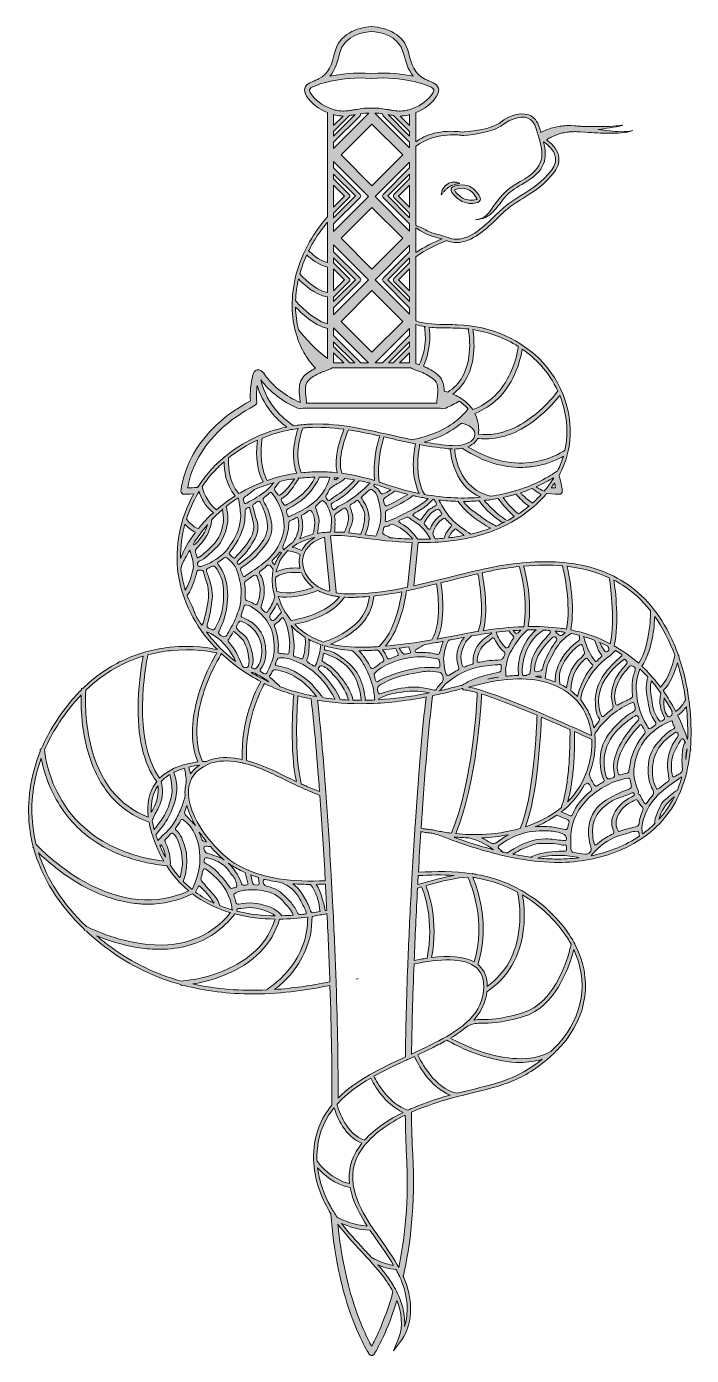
# Model space of a CAD drawing. Extents: x 786 to 2215, y -2929 to -71.
import ezdxf

# ---------------------------------------------------------------- set-up
doc = ezdxf.new("R2010")
doc.units = 0
doc.header["$MEASUREMENT"] = 0
doc.layers.add('Layer 1', color=7, linetype='Continuous')

# ---------------------------------------------------------------- blocks, each defined once
blk = doc.blocks.new('block 3')
at = {"layer": 'Layer 1', "true_color": 0xffc257}
h = blk.add_hatch(color=31, dxfattribs=at)
h.dxf.hatch_style = 2
edge = h.paths.add_edge_path()
edge.add_spline(control_points=[(2212.4, -1540.5), (2211.8, -1534.8), (2211.2, -1529.1), (2210.5, -1523.4), (2210.5, -1523.4), (2210.5, -1523.4), (2210.5, -1523.4), (2210.7, -1523.2), (2210.7, -1523), (2210.8, -1522.9), (2210.8, -1522.9), (2210.4, -1522.7), (2210.4, -1522.7), (2210.4, -1522.7), (2210.4, -1522.7), (2210.4, -1522.7), (2206.2, -1488.8), (2198.7, -1456.2), (2188.4, -1426.1), (2188.4, -1426.1), (2188.4, -1426.1), (2188.4, -1426.1), (2188.7, -1425), (2188.8, -1424.3), (2188.8, -1424), (2188.8, -1424), (2187.6, -1423.8), (2187.6, -1423.8), (2187.6, -1423.8), (2187.6, -1423.8), (2187.6, -1423.8), (2182.9, -1410.3), (2177.6, -1397.4), (2171.8, -1385.2), (2147.1, -1333), (2113.1, -1292.8), (2070.8, -1265.7), (2032.1, -1240.9), (1985.1, -1226.4), (1931.1, -1222.6), (1886.9, -1219.6), (1836.7, -1223.6), (1781.9, -1234.7), (1751.1, -1240.9), (1720, -1248.7), (1690, -1256.3), (1666.4, -1262.2), (1642.5, -1268.2), (1618.3, -1273.6), (1618.3, -1273.6), (1628, -1180.5), (1628, -1180.5), (1674.1, -1181.1), (1721, -1176.7), (1765.8, -1163.2), (1809.6, -1150), (1849.8, -1127.5), (1882, -1097.9), (1889.9, -1090.7), (1897.2, -1083.1), (1903.8, -1075.3), (1919, -1076.3), (1929.4, -1076.6), (1931, -1076.7), (1932.9, -1076.7), (1934.8, -1075.9), (1936.1, -1074.5), (1937.4, -1073), (1938, -1071.1), (1937.7, -1069.2), (1937.3, -1065.9), (1936.8, -1062.7), (1936.2, -1059.4), (1934.8, -1051.6), (1933, -1043.9), (1930.7, -1036.2), (1931.8, -1034.2), (1932.8, -1032.1), (1933.9, -1030.1), (1934, -1030), (1934.1, -1029.9), (1934.1, -1029.9), (1934.1, -1029.9), (1934, -1029.7), (1934, -1029.7), (1941, -1015.8), (1946.2, -1001.3), (1949.7, -986.4), (1965, -920.5), (1944.6, -846.8), (1896.5, -794.1), (1851.3, -744.5), (1784.2, -714.6), (1712.4, -712.1), (1705.9, -711.9), (1699.1, -711.8), (1692.5, -711.8), (1668.2, -711.5), (1643.3, -711.2), (1622.7, -703.8), (1622.7, -703.8), (1622.7, -566.1), (1622.7, -566.1), (1642.6, -550.8), (1666.3, -540.4), (1689.2, -531.2), (1689.3, -531.2), (1689.4, -531.3), (1689.5, -531.3), (1696.6, -534.2), (1703.6, -535.4), (1710.5, -535.4), (1744.2, -535.4), (1775, -505.4), (1798.7, -482.5), (1806.2, -475.2), (1813.2, -468.3), (1819.5, -463.2), (1829.6, -454.9), (1840.7, -448), (1852.5, -440.6), (1875.9, -425.8), (1900.2, -410.6), (1920.8, -383.1), (1929.3, -371.6), (1932.2, -359.9), (1929.6, -348.3), (1925.9, -332.7), (1913, -321), (1903.7, -314.3), (1904.5, -313.7), (1905.4, -313.2), (1906.3, -312.6), (1909.6, -310.6), (1913.1, -308.9), (1916.6, -307.2), (1923.7, -303.9), (1931.3, -301.4), (1939, -299.7), (1941, -299.2), (1942.9, -298.9), (1944.9, -298.6), (1944.9, -298.6), (1947.8, -298.1), (1947.8, -298.1), (1948.8, -297.9), (1949.8, -297.8), (1950.8, -297.7), (1951.9, -297.6), (1953, -297.5), (1954.1, -297.4), (1954.1, -297.4), (1954.2, -297.5), (1954.2, -297.5), (1957.4, -297.3), (1960.6, -297.1), (1963.8, -296.8), (1965.5, -296.8), (1967.2, -296.9), (1968.9, -296.9), (1970.9, -297), (1972.9, -297), (1975, -297.2), (1975, -297.2), (1987.7, -298), (1987.7, -298), (2004.7, -299.1), (2021.7, -300.1), (2038.7, -300.2), (2047.2, -300.3), (2055.7, -300.2), (2064.3, -299.5), (2072.7, -298.7), (2081.3, -297.5), (2089.2, -294.5), (2081, -296.7), (2072.6, -297), (2064.2, -296.9), (2055.8, -296.8), (2047.4, -296.1), (2039, -295.2), (2030.9, -294.3), (2022.8, -293.2), (2014.7, -292), (2023, -291), (2031.3, -290), (2039.6, -288.7), (2039.6, -288.7), (2046.7, -287.5), (2046.7, -287.5), (2046.7, -287.5), (2053.7, -286.2), (2053.7, -286.2), (2056.1, -285.7), (2058.4, -285.2), (2060.7, -284.7), (2063.1, -284.1), (2065.3, -283.4), (2067.6, -282.8), (2065.3, -283.1), (2062.9, -283.6), (2060.6, -283.9), (2058.2, -284.1), (2055.9, -284.4), (2053.5, -284.6), (2053.5, -284.6), (2046.4, -285.1), (2046.4, -285.1), (2046.4, -285.1), (2039.3, -285.5), (2039.3, -285.5), (2029.8, -285.8), (2020.4, -286), (2010.9, -285.9), (2001.4, -285.9), (1991.9, -285.8), (1982.4, -285.5), (1978.9, -285.4), (1975.4, -285.3), (1972, -285.2), (1971.2, -285.1), (1970.5, -285), (1969.9, -284.9), (1967.7, -284.7), (1965.5, -284.3), (1963.2, -284.2), (1963.2, -284.2), (1956.6, -283.8), (1956.6, -283.8), (1954.4, -283.8), (1952.1, -283.8), (1949.9, -283.8), (1948.8, -283.8), (1947.7, -283.8), (1946.5, -283.9), (1946.5, -283.9), (1943.2, -284.1), (1943.2, -284.1), (1941, -284.3), (1938.7, -284.4), (1936.5, -284.7), (1927.6, -285.7), (1918.7, -287.7), (1910.1, -290.7), (1905.8, -292.2), (1901.5, -293.9), (1897.4, -295.9), (1895.4, -296.8), (1893.5, -297.8), (1891.5, -298.9), (1891.4, -298.5), (1891.4, -298.2), (1891.3, -297.9), (1890.3, -294.9), (1889.4, -291.7), (1888.5, -288.5), (1884.3, -274.4), (1876.7, -265.1), (1865.8, -261), (1842.8, -252.3), (1813.9, -270.2), (1812.7, -271), (1812.7, -271), (1812.4, -271.2), (1812.4, -271.2), (1812.4, -271.2), (1812.1, -271.5), (1812.1, -271.5), (1789.4, -294.2), (1727.4, -297.6), (1722.5, -297.8), (1675, -291.2), (1643, -304), (1622.7, -318.7), (1622.7, -318.7), (1622.7, -255.8), (1622.7, -255.8), (1641.7, -248.1), (1657.6, -235.8), (1667.3, -220.6), (1671.6, -214), (1672.9, -208.3), (1671.2, -203.1), (1669.6, -197.9), (1665.3, -194.4), (1660.2, -191.7), (1660.2, -191.7), (1660.2, -191.6), (1660.2, -191.6), (1659.9, -191.4), (1658.2, -190.6), (1655.5, -189.4), (1653.7, -188.7), (1652, -188), (1650.2, -187.3), (1647.2, -186), (1644.1, -184.8), (1641.4, -183.4), (1619.7, -172.3), (1613.4, -152.6), (1606.9, -126), (1597.5, -87.8), (1559.9, -72.5), (1527.8, -70.9), (1527.8, -70.9), (1527.6, -70.9), (1527.6, -70.9), (1527.6, -70.9), (1527.3, -70.9), (1527.3, -70.9), (1495.2, -72.5), (1457.6, -87.8), (1448.3, -126), (1441.8, -152.6), (1435.5, -172.3), (1413.7, -183.4), (1411, -184.8), (1407.9, -186), (1404.9, -187.3), (1403.1, -188), (1401.4, -188.7), (1399.6, -189.5), (1396.9, -190.6), (1395.3, -191.4), (1394.9, -191.6), (1394.9, -191.6), (1395, -191.7), (1395, -191.7), (1389.8, -194.4), (1385.6, -197.9), (1383.9, -203.1), (1382.3, -208.3), (1383.5, -214), (1387.8, -220.6), (1397.6, -235.8), (1413.4, -248.1), (1432.5, -255.8), (1432.5, -255.8), (1432.5, -480.3), (1432.5, -480.3), (1420.3, -494.5), (1409, -509.7), (1399, -525.8), (1372, -569.5), (1357.8, -618.1), (1356.8, -664.4), (1356.8, -664.4), (1356.1, -664.9), (1356.1, -664.9), (1356.2, -665), (1356.4, -665.3), (1356.8, -665.7), (1356.4, -686.1), (1358.6, -706), (1363.4, -724.9), (1363.5, -725.1), (1363.6, -725.3), (1363.6, -725.6), (1367.8, -741.9), (1374, -757.4), (1382.1, -771.7), (1389.2, -784.2), (1397.5, -795.5), (1406.6, -805.7), (1397.9, -810.2), (1389.2, -815.4), (1382.1, -822.7), (1374.6, -830.6), (1371.2, -841.9), (1371.9, -856.3), (1372.1, -859.9), (1372.5, -863.5), (1372.9, -867), (1373.4, -870.7), (1373.8, -874.1), (1373.9, -877.6), (1373.9, -878.3), (1373.9, -878.8), (1373.8, -879.2), (1373.6, -879.1), (1373.4, -879), (1373, -878.9), (1344.1, -866.7), (1316.3, -845.1), (1298.8, -821.1), (1298.5, -820.7), (1298.2, -820.2), (1297.8, -819.6), (1295.3, -815.7), (1291.5, -809.8), (1285.5, -808.9), (1282.5, -808.4), (1279.6, -809.3), (1277.1, -811.4), (1273.9, -814.1), (1272.9, -818), (1272.4, -820.1), (1267.6, -838.2), (1265.7, -856.8), (1266.9, -875.4), (1243.6, -889), (1217.3, -905.3), (1194.3, -927), (1153.6, -965.4), (1127.5, -1011.2), (1118.9, -1059.4), (1118.3, -1062.6), (1117.8, -1065.9), (1117.4, -1069.2), (1117.2, -1071.1), (1117.8, -1073), (1119.1, -1074.5), (1120.4, -1075.9), (1122.2, -1076.7), (1124.2, -1076.7), (1125.5, -1076.6), (1133.3, -1076.4), (1145.1, -1075.7), (1115.7, -1128.5), (1103.4, -1189.9), (1111.8, -1248.6), (1119.9, -1305.1), (1147.1, -1359.3), (1190.5, -1405.3), (1192.2, -1407.1), (1194, -1408.9), (1195.8, -1410.8), (1181.3, -1407.5), (1143.2, -1400.6), (1094.2, -1405.7), (1058, -1409.6), (1023.4, -1419.2), (991.4, -1434.5), (960.6, -1449.2), (932.1, -1469.2), (906.5, -1494.1), (906.5, -1494.1), (903.9, -1493.9), (903.9, -1493.9), (903.9, -1494.1), (903.8, -1495.2), (903.7, -1496.9), (897.1, -1503.4), (890.8, -1510.2), (884.6, -1517.4), (855.7, -1551), (833.1, -1587.1), (817.2, -1624.5), (817.2, -1624.5), (817.2, -1624.5), (817.2, -1624.5), (817.2, -1624.5), (814.7, -1624.6), (814.7, -1624.6), (814.7, -1625), (814.8, -1626.7), (815.1, -1629.6), (793.7, -1682), (785.6, -1736.8), (791.7, -1790.7), (793.3, -1805.4), (796.1, -1820), (799.8, -1834.4), (799.8, -1834.4), (798.8, -1835.4), (798.8, -1835.4), (798.8, -1835.4), (799.5, -1836.1), (800.6, -1837.3), (800.6, -1837.3), (800.6, -1837.3), (800.6, -1837.3), (817.7, -1900.5), (854.8, -1959.8), (910, -2012.3), (910, -2012.3), (909.2, -2013.8), (909.2, -2013.8), (909.6, -2014), (911.4, -2015), (914.4, -2016.5), (914.4, -2016.5), (914.4, -2016.5), (914.4, -2016.5), (929.4, -2030.4), (945.6, -2043.8), (963.1, -2056.7), (1009.2, -2090.6), (1060.9, -2115.5), (1117.5, -2131.2), (1117.5, -2131.2), (1117.7, -2133), (1117.7, -2133), (1118, -2133), (1119.8, -2132.9), (1122.8, -2132.6), (1122.8, -2132.6), (1122.8, -2132.6), (1122.8, -2132.6), (1169.4, -2145), (1219.4, -2151.2), (1272.5, -2151.2), (1272.5, -2151.2), (1274.2, -2151.2), (1274.2, -2151.2), (1338.4, -2151), (1395.5, -2141.8), (1438, -2132.7), (1441.3, -2230.1), (1442.7, -2317.8), (1442.1, -2390.1), (1418.9, -2418.3), (1403.9, -2453), (1402.8, -2497.2), (1402.6, -2502.8), (1402.7, -2508.4), (1403.1, -2513.8), (1403.1, -2514.2), (1403.1, -2514.5), (1403.1, -2514.8), (1405.9, -2557.5), (1422.3, -2595.1), (1439.9, -2623.9), (1445.7, -2705.9), (1460.7, -2770.4), (1474.6, -2815.2), (1497, -2886.9), (1521, -2924), (1522, -2925.6), (1522, -2925.6), (1522, -2925.6), (1522, -2925.6), (1522.1, -2925.6), (1522.1, -2925.7), (1522.1, -2925.7), (1522.3, -2926), (1522.5, -2926.3), (1522.8, -2926.5), (1522.8, -2926.6), (1522.9, -2926.6), (1523, -2926.7), (1523.2, -2927), (1523.5, -2927.2), (1523.9, -2927.4), (1523.9, -2927.5), (1523.9, -2927.5), (1523.9, -2927.5), (1524, -2927.5), (1524, -2927.5), (1524.1, -2927.6), (1524.3, -2927.7), (1524.5, -2927.8), (1524.7, -2927.9), (1524.8, -2927.9), (1524.9, -2928), (1525, -2928), (1525.1, -2928.1), (1525.3, -2928.2), (1525.5, -2928.2), (1525.6, -2928.3), (1525.7, -2928.3), (1525.8, -2928.3), (1526, -2928.4), (1526.2, -2928.4), (1526.3, -2928.4), (1526.5, -2928.5), (1526.6, -2928.5), (1526.7, -2928.5), (1526.9, -2928.5), (1527.1, -2928.6), (1527.4, -2928.6), (1527.4, -2928.6), (1527.5, -2928.6), (1527.6, -2928.6), (1527.9, -2928.6), (1528.2, -2928.6), (1528.4, -2928.5), (1528.5, -2928.5), (1528.6, -2928.5), (1528.7, -2928.5), (1528.9, -2928.4), (1529.1, -2928.4), (1529.3, -2928.3), (1529.4, -2928.3), (1529.5, -2928.3), (1529.6, -2928.2), (1529.8, -2928.2), (1530, -2928.1), (1530.2, -2928), (1530.3, -2928), (1530.4, -2927.9), (1530.5, -2927.9), (1530.7, -2927.8), (1530.9, -2927.7), (1531.1, -2927.6), (1531.1, -2927.5), (1531.2, -2927.5), (1531.2, -2927.5), (1531.2, -2927.5), (1531.2, -2927.5), (1531.2, -2927.4), (1531.6, -2927.2), (1531.9, -2927), (1532.2, -2926.7), (1532.2, -2926.7), (1532.4, -2926.5), (1532.4, -2926.5), (1532.6, -2926.3), (1532.8, -2926), (1533, -2925.7), (1533.1, -2925.7), (1533.1, -2925.6), (1533.1, -2925.6), (1533.1, -2925.6), (1533.1, -2925.6), (1533.1, -2925.6), (1534.1, -2924), (1558.1, -2886.9), (1580.5, -2815.2), (1581, -2813.7), (1581.5, -2812.2), (1581.9, -2810.6), (1591.5, -2835.2), (1596.5, -2864.3), (1585.3, -2892.1), (1585.3, -2892.1), (1574.5, -2919), (1574.5, -2919), (1574.5, -2919), (1591.6, -2895.6), (1591.6, -2895.6), (1620.6, -2855.9), (1613.6, -2801), (1597.5, -2762.9), (1596.9, -2761.5), (1596.3, -2760.1), (1595.6, -2758.7), (1610.5, -2693.4), (1621.9, -2604.9), (1616, -2496.3), (1614.6, -2470.3), (1613.6, -2439.9), (1613.2, -2405.6), (1635.5, -2395.7), (1657.4, -2388.1), (1676.6, -2382), (1696.7, -2375.7), (1718, -2370.5), (1738.6, -2365.6), (1770.2, -2358), (1802.8, -2350.1), (1832.7, -2337.5), (1861.6, -2325.3), (1890.2, -2306.3), (1915.4, -2282.9), (1915.4, -2282.9), (1915.4, -2282.9), (1915.4, -2282.8), (1916, -2282.5), (1916.7, -2282.2), (1917.3, -2281.8), (1917.3, -2281.8), (1917, -2281.4), (1917, -2281.4), (1923.4, -2275.4), (1929.5, -2269), (1935.4, -2262.5), (1992.9, -2198.2), (2003, -2117.1), (1964.7, -2044.1), (1964.7, -2044.1), (1964.7, -2044.1), (1964.7, -2044.1), (1964.8, -2043.9), (1964.8, -2043.7), (1964.8, -2043.7), (1964.8, -2043.7), (1964.5, -2043.6), (1964.5, -2043.6), (1959, -2033.2), (1952.5, -2022.9), (1945, -2012.9), (1919, -1978.1), (1886.7, -1949.6), (1850.3, -1928.9), (1850.3, -1928.9), (1850.3, -1928.9), (1850.3, -1928.9), (1850.3, -1928.8), (1850.3, -1928.6), (1850.2, -1928.6), (1850.2, -1928.6), (1849.9, -1928.7), (1849.9, -1928.7), (1849.9, -1928.7), (1849.9, -1928.7), (1849.9, -1928.7), (1820.9, -1912.2), (1789.3, -1900.7), (1756.2, -1894.8), (1753.1, -1894.2), (1749.9, -1893.7), (1746.8, -1893.2), (1746.2, -1893), (1745.5, -1892.8), (1744.7, -1892.7), (1743.8, -1892.5), (1743.1, -1892.5), (1742.5, -1892.6), (1704.9, -1887.2), (1666.6, -1887.2), (1628.2, -1889.5), (1629.9, -1859.5), (1631.7, -1830.3), (1633.6, -1802), (1634.7, -1802.3), (1635.7, -1802.6), (1636.8, -1802.8), (1640.6, -1803.8), (1644.4, -1804.1), (1648, -1804.4), (1651.3, -1804.6), (1654.5, -1804.9), (1657.5, -1805.6), (1659.2, -1806), (1660.9, -1806.4), (1662.5, -1806.9), (1662.5, -1806.9), (1662.7, -1806.3), (1662.7, -1806.3), (1662.7, -1806.3), (1662.5, -1806.9), (1662.5, -1806.9), (1673, -1809.8), (1683.6, -1813.9), (1693.9, -1817.9), (1700.6, -1820.5), (1707.6, -1823.2), (1714.5, -1825.5), (1761.2, -1841.3), (1797.5, -1851.4), (1832.3, -1858.3), (1863.6, -1864.5), (1892.6, -1867.8), (1920.7, -1868.3), (1923.2, -1868.4), (1925.6, -1868.4), (1928.1, -1868.4), (1974.1, -1868.4), (2019.2, -1859.8), (2058.9, -1843.5), (2104.8, -1824.7), (2142.4, -1795.6), (2167.7, -1759.6), (2192.8, -1723.8), (2207.9, -1679.5), (2212.8, -1627.3), (2212.8, -1627.3), (2214.3, -1626.8), (2214.3, -1626.8), (2214, -1625.5), (2213.6, -1624.3), (2213.2, -1623), (2215.3, -1597.3), (2215.1, -1569.8), (2212.4, -1540.5)], knot_values=[0, 0, 0, 0, 1, 1, 1, 2, 2, 2, 3, 3, 3, 4, 4, 4, 5, 5, 5, 6, 6, 6, 7, 7, 7, 8, 8, 8, 9, 9, 9, 10, 10, 10, 11, 11, 11, 12, 12, 12, 13, 13, 13, 14, 14, 14, 15, 15, 15, 16, 16, 16, 17, 17, 17, 18, 18, 18, 19, 19, 19, 20, 20, 20, 21, 21, 21, 22, 22, 22, 23, 23, 23, 24, 24, 24, 25, 25, 25, 26, 26, 26, 27, 27, 27, 28, 28, 28, 29, 29, 29, 30, 30, 30, 31, 31, 31, 32, 32, 32, 33, 33, 33, 34, 34, 34, 35, 35, 35, 36, 36, 36, 37, 37, 37, 38, 38, 38, 39, 39, 39, 40, 40, 40, 41, 41, 41, 42, 42, 42, 43, 43, 43, 44, 44, 44, 45, 45, 45, 46, 46, 46, 47, 47, 47, 48, 48, 48, 49, 49, 49, 50, 50, 50, 51, 51, 51, 52, 52, 52, 53, 53, 53, 54, 54, 54, 55, 55, 55, 56, 56, 56, 57, 57, 57, 58, 58, 58, 59, 59, 59, 60, 60, 60, 61, 61, 61, 62, 62, 62, 63, 63, 63, 64, 64, 64, 65, 65, 65, 66, 66, 66, 67, 67, 67, 68, 68, 68, 69, 69, 69, 70, 70, 70, 71, 71, 71, 72, 72, 72, 73, 73, 73, 74, 74, 74, 75, 75, 75, 76, 76, 76, 77, 77, 77, 78, 78, 78, 79, 79, 79, 80, 80, 80, 81, 81, 81, 82, 82, 82, 83, 83, 83, 84, 84, 84, 85, 85, 85, 86, 86, 86, 87, 87, 87, 88, 88, 88, 89, 89, 89, 90, 90, 90, 91, 91, 91, 92, 92, 92, 93, 93, 93, 94, 94, 94, 95, 95, 95, 96, 96, 96, 97, 97, 97, 98, 98, 98, 99, 99, 99, 100, 100, 100, 101, 101, 101, 102, 102, 102, 103, 103, 103, 104, 104, 104, 105, 105, 105, 106, 106, 106, 107, 107, 107, 108, 108, 108, 109, 109, 109, 110, 110, 110, 111, 111, 111, 112, 112, 112, 113, 113, 113, 114, 114, 114, 115, 115, 115, 116, 116, 116, 117, 117, 117, 118, 118, 118, 119, 119, 119, 120, 120, 120, 121, 121, 121, 122, 122, 122, 123, 123, 123, 124, 124, 124, 125, 125, 125, 126, 126, 126, 127, 127, 127, 128, 128, 128, 129, 129, 129, 130, 130, 130, 131, 131, 131, 132, 132, 132, 133, 133, 133, 134, 134, 134, 135, 135, 135, 136, 136, 136, 137, 137, 137, 138, 138, 138, 139, 139, 139, 140, 140, 140, 141, 141, 141, 142, 142, 142, 143, 143, 143, 144, 144, 144, 145, 145, 145, 146, 146, 146, 147, 147, 147, 148, 148, 148, 149, 149, 149, 150, 150, 150, 151, 151, 151, 152, 152, 152, 153, 153, 153, 154, 154, 154, 155, 155, 155, 156, 156, 156, 157, 157, 157, 158, 158, 158, 159, 159, 159, 160, 160, 160, 161, 161, 161, 162, 162, 162, 163, 163, 163, 164, 164, 164, 165, 165, 165, 166, 166, 166, 167, 167, 167, 168, 168, 168, 169, 169, 169, 170, 170, 170, 171, 171, 171, 172, 172, 172, 173, 173, 173, 174, 174, 174, 175, 175, 175, 176, 176, 176, 177, 177, 177, 178, 178, 178, 179, 179, 179, 180, 180, 180, 181, 181, 181, 182, 182, 182, 183, 183, 183, 184, 184, 184, 185, 185, 185, 186, 186, 186, 187, 187, 187, 188, 188, 188, 189, 189, 189, 190, 190, 190, 191, 191, 191, 192, 192, 192, 193, 193, 193, 194, 194, 194, 195, 195, 195, 196, 196, 196, 197, 197, 197, 198, 198, 198, 199, 199, 199, 200, 200, 200, 201, 201, 201, 202, 202, 202, 203, 203, 203, 204, 204, 204, 205, 205, 205, 206, 206, 206, 207, 207, 207, 208, 208, 208, 209, 209, 209, 210, 210, 210, 211, 211, 211, 212, 212, 212, 213, 213, 213, 214, 214, 214, 215, 215, 215, 216, 216, 216, 217, 217, 217, 218, 218, 218, 219, 219, 219, 220, 220, 220, 221, 221, 221, 222, 222, 222, 223, 223, 223, 224, 224, 224, 225, 225, 225, 226, 226, 226, 227, 227, 227, 228, 228, 228, 229, 229, 229, 230, 230, 230, 231, 231, 231, 232, 232, 232, 233, 233, 233, 234, 234, 234, 235, 235, 235, 236, 236, 236, 237, 237, 237, 238, 238, 238, 239, 239, 239, 240, 240, 240, 241, 241, 241, 242, 242, 242, 243, 243, 243, 244, 244, 244, 245, 245, 245, 246, 246, 246, 247, 247, 247, 248, 248, 248, 249, 249, 249, 250, 250, 250, 251, 251, 251, 252, 252, 252, 253, 253, 253, 254, 254, 254, 255, 255, 255, 255], degree=3, periodic=1)
edge = h.paths.add_edge_path()
edge.add_spline(control_points=[(2185.1, -1439.3), (2193, -1464.2), (2198.9, -1490.9), (2202.7, -1519), (2202.7, -1519), (2202.4, -1518.9), (2202.4, -1518.9), (2202.3, -1519.1), (2194.1, -1535.8), (2181.5, -1543.6), (2181.5, -1543.6), (2181.5, -1543.6), (2181.5, -1543.6), (2173.3, -1527.8), (2164.2, -1512.8), (2154.3, -1498.8), (2170.1, -1485.4), (2180.1, -1457), (2185.1, -1439.3), (2185.1, -1439.3), (2185.1, -1439.3), (2185.1, -1439.3)], knot_values=[0, 0, 0, 0, 1, 1, 1, 2, 2, 2, 3, 3, 3, 4, 4, 4, 5, 5, 5, 6, 6, 6, 7, 7, 7, 7], degree=3, periodic=1)
edge = h.paths.add_edge_path()
edge.add_spline(control_points=[(2163.9, -1663.7), (2164.3, -1671.7), (2165.6, -1679.7), (2166.9, -1687.6), (2167.5, -1690.9), (2167.1, -1693.1), (2164.2, -1694.8), (2157.8, -1698.7), (2153.2, -1704.7), (2146.8, -1708.6), (2141.9, -1711.6), (2141.4, -1711.7), (2138.8, -1706.8), (2131.6, -1693), (2130.7, -1678.2), (2131.7, -1663), (2133.3, -1638.8), (2144.1, -1619.3), (2161.6, -1603.2), (2167.2, -1598.1), (2173.6, -1594), (2179.6, -1589.4), (2180.5, -1588.7), (2181.4, -1588.1), (2182.6, -1588.2), (2185.4, -1588.2), (2187.7, -1591.7), (2187, -1594.8), (2186.4, -1597.7), (2184.6, -1599.9), (2182.9, -1602.2), (2169.8, -1620.6), (2162.6, -1641), (2163.9, -1663.7)], knot_values=[0, 0, 0, 0, 1, 1, 1, 2, 2, 2, 3, 3, 3, 4, 4, 4, 5, 5, 5, 6, 6, 6, 7, 7, 7, 8, 8, 8, 9, 9, 9, 10, 10, 10, 11, 11, 11, 11], degree=3, periodic=1)
edge = h.paths.add_edge_path()
edge.add_spline(control_points=[(2047.3, -1798.9), (2049.7, -1804.8), (2049.3, -1805.7), (2043.6, -1808.5), (2033, -1813.5), (2023.1, -1819.6), (2014.4, -1827.6), (2013.2, -1828.7), (2011.8, -1829.5), (2010.5, -1830.4), (2008.6, -1831.6), (2007.1, -1831.1), (2006.7, -1828.8), (2005.7, -1823.1), (2002.3, -1817.9), (2003.6, -1811.5), (2001.9, -1802.3), (2002.6, -1792.8), (2004.9, -1783.5), (2009.3, -1765.2), (2021.8, -1752.5), (2036.3, -1741.6), (2043.6, -1736.2), (2051.9, -1732.6), (2060.3, -1729.4), (2069, -1726.1), (2078, -1723.5), (2086.4, -1719.3), (2088.7, -1718.1), (2090.9, -1717.7), (2092.3, -1720.6), (2093.9, -1723.8), (2091.5, -1724.8), (2089.5, -1726), (2085.3, -1728.3), (2081.1, -1730.5), (2077, -1732.9), (2062.4, -1741.7), (2052.6, -1754.6), (2046.3, -1770.3), (2042.5, -1779.8), (2043.5, -1789.5), (2047.3, -1798.9)], knot_values=[0, 0, 0, 0, 1, 1, 1, 2, 2, 2, 3, 3, 3, 4, 4, 4, 5, 5, 5, 6, 6, 6, 7, 7, 7, 8, 8, 8, 9, 9, 9, 10, 10, 10, 11, 11, 11, 12, 12, 12, 13, 13, 13, 14, 14, 14, 14], degree=3, periodic=1)
edge = h.paths.add_edge_path()
edge.add_spline(control_points=[(2049.8, -1678.9), (2050.6, -1682.9), (2050, -1684.9), (2046, -1686.5), (2035.5, -1690.7), (2033.7, -1690), (2030.8, -1679.1), (2028.4, -1670), (2027, -1660.8), (2027.6, -1651.5), (2027.3, -1628.4), (2036.2, -1608.6), (2050, -1590.9), (2056, -1583.2), (2063.2, -1576.6), (2070.9, -1570.5), (2078, -1564.9), (2084.6, -1558.8), (2092.6, -1554.6), (2094.7, -1553.5), (2096.7, -1550.2), (2099.5, -1553.5), (2102.6, -1557), (2103, -1561.5), (2100, -1564.1), (2091.6, -1571.3), (2085.4, -1580.4), (2078.9, -1589), (2064.7, -1607.8), (2053.5, -1628.3), (2048.7, -1651.6), (2046.9, -1660.7), (2048.2, -1669.9), (2049.8, -1678.9)], knot_values=[0, 0, 0, 0, 1, 1, 1, 2, 2, 2, 3, 3, 3, 4, 4, 4, 5, 5, 5, 6, 6, 6, 7, 7, 7, 8, 8, 8, 9, 9, 9, 10, 10, 10, 11, 11, 11, 11], degree=3, periodic=1)
edge = h.paths.add_edge_path()
edge.add_spline(control_points=[(1645.5, -1494.3), (1624.7, -1489.5), (1604.2, -1491), (1583.5, -1495.3), (1571.6, -1497.9), (1559.9, -1500.9), (1548.4, -1505), (1543.3, -1506.8), (1542.6, -1506.2), (1541.3, -1500.9), (1539.3, -1492.1), (1539.9, -1490.4), (1547.6, -1485.8), (1569, -1473), (1592.4, -1466.2), (1616.7, -1462.2), (1626.8, -1460.5), (1636.7, -1457.5), (1647.1, -1457.2), (1655.4, -1457.3), (1663.8, -1458.3), (1672, -1458.9), (1680.2, -1459.5), (1684.7, -1474), (1679.2, -1480.4), (1674.8, -1485.4), (1670.1, -1490), (1667, -1496), (1665.7, -1498.5), (1663.5, -1498.3), (1661.2, -1497.7), (1656, -1496.5), (1650.7, -1495.5), (1645.5, -1494.3)], knot_values=[0, 0, 0, 0, 1, 1, 1, 2, 2, 2, 3, 3, 3, 4, 4, 4, 5, 5, 5, 6, 6, 6, 7, 7, 7, 8, 8, 8, 9, 9, 9, 10, 10, 10, 11, 11, 11, 11], degree=3, periodic=1)
edge = h.paths.add_edge_path()
edge.add_spline(control_points=[(1651.8, -1503.8), (1649.7, -1504.3), (1647.7, -1504.7), (1645.6, -1505.1), (1609.9, -1512), (1575.6, -1516.5), (1542.6, -1518.4), (1542.8, -1516.2), (1545.1, -1515.6), (1546.9, -1514.6), (1564.8, -1505), (1584.5, -1503.3), (1604.1, -1501), (1619.7, -1499.1), (1635, -1500.2), (1650.2, -1503.6), (1650.7, -1503.8), (1651.2, -1503.8), (1651.8, -1503.8)], knot_values=[0, 0, 0, 0, 1, 1, 1, 2, 2, 2, 3, 3, 3, 4, 4, 4, 5, 5, 5, 6, 6, 6, 6], degree=3, periodic=1)
edge = h.paths.add_edge_path()
edge.add_spline(control_points=[(1470.6, -1433.3), (1461.5, -1426.7), (1452.6, -1419.9), (1442.2, -1415.5), (1438.1, -1413.8), (1434, -1412.2), (1429.5, -1412), (1426.5, -1411.8), (1425.8, -1410.4), (1426.2, -1407.6), (1426.4, -1406.1), (1426.7, -1404.6), (1426.9, -1403.1), (1426.9, -1403.1), (1426.9, -1403.1), (1426.9, -1403.1), (1427.1, -1403.1), (1427.4, -1403), (1427.6, -1402.9), (1427.7, -1402.9), (1427.7, -1402.9), (1427.7, -1402.9), (1445.1, -1408.1), (1464.2, -1411.2), (1485.3, -1412.5), (1491.8, -1417.7), (1497.5, -1423.7), (1502.6, -1430.4), (1507.7, -1437.1), (1512.1, -1444.5), (1515.9, -1452.6), (1523.5, -1468.7), (1529.9, -1485), (1532.5, -1502.7), (1533.3, -1508.1), (1533.8, -1513.5), (1534.4, -1518.9), (1527.5, -1519.2), (1520.8, -1519.4), (1514.1, -1519.6), (1514.1, -1519.6), (1514.1, -1519.6), (1514.1, -1519.6), (1513.6, -1519.6), (1513.1, -1519.6), (1512.7, -1519.6), (1513.1, -1519.6), (1513.6, -1519.6), (1514.1, -1519.6), (1510.7, -1485.3), (1500.1, -1454.7), (1470.6, -1433.3)], knot_values=[0, 0, 0, 0, 1, 1, 1, 2, 2, 2, 3, 3, 3, 4, 4, 4, 5, 5, 5, 6, 6, 6, 7, 7, 7, 8, 8, 8, 9, 9, 9, 10, 10, 10, 11, 11, 11, 12, 12, 12, 13, 13, 13, 14, 14, 14, 15, 15, 15, 16, 16, 16, 17, 17, 17, 17], degree=3, periodic=1)
edge = h.paths.add_edge_path()
edge.add_spline(control_points=[(1459.9, -1518.1), (1457.1, -1511.1), (1454, -1504.3), (1449.7, -1498.1), (1439.3, -1482.9), (1428.3, -1468.3), (1415, -1455.6), (1413.2, -1453.9), (1411.9, -1452.5), (1413.7, -1450.1), (1415.6, -1447.6), (1416.9, -1444.2), (1421.1, -1445.7), (1425.9, -1447.4), (1430.3, -1449.9), (1434, -1453.3), (1449.6, -1467.9), (1462.8, -1484.3), (1472.3, -1503.5), (1474.7, -1508.4), (1476.2, -1513.7), (1477.7, -1519.1), (1478.1, -1519.1), (1478.6, -1519.1), (1479.1, -1519.2), (1478.6, -1519.1), (1478.1, -1519.1), (1477.7, -1519.1), (1477.7, -1519.1), (1477.7, -1519.1), (1477.7, -1519.1), (1471.7, -1518.8), (1465.8, -1518.5), (1459.9, -1518.1)], knot_values=[0, 0, 0, 0, 1, 1, 1, 2, 2, 2, 3, 3, 3, 4, 4, 4, 5, 5, 5, 6, 6, 6, 7, 7, 7, 8, 8, 8, 9, 9, 9, 10, 10, 10, 11, 11, 11, 11], degree=3, periodic=1)
edge = h.paths.add_edge_path()
edge.add_spline(control_points=[(1422.7, -1513.9), (1422.5, -1513.9), (1422.4, -1513.9), (1422.3, -1513.8), (1422.4, -1513.9), (1422.5, -1513.9), (1422.7, -1513.9), (1421.2, -1512.1), (1419.9, -1510.4), (1418.6, -1508.5), (1414.5, -1502.7), (1409.4, -1497.7), (1404.9, -1492.2), (1391.1, -1474.9), (1373.3, -1462.8), (1353.4, -1453.7), (1344.2, -1449.4), (1334.1, -1448), (1324.3, -1445.5), (1320.5, -1444.5), (1319.5, -1443), (1321.4, -1439.6), (1321.6, -1439.2), (1321.8, -1438.7), (1321.9, -1438.3), (1326.2, -1427), (1325.9, -1428.1), (1334.5, -1428.6), (1346.1, -1428.2), (1355.7, -1432.1), (1365.2, -1436), (1402.4, -1451.3), (1428.2, -1478.6), (1446.7, -1513.6), (1447.3, -1514.8), (1447.9, -1515.9), (1448.4, -1517.1), (1439.7, -1516.2), (1431.1, -1515.2), (1422.7, -1513.9), (1422.7, -1513.9), (1422.7, -1513.9), (1422.7, -1513.9)], knot_values=[0, 0, 0, 0, 1, 1, 1, 2, 2, 2, 3, 3, 3, 4, 4, 4, 5, 5, 5, 6, 6, 6, 7, 7, 7, 8, 8, 8, 9, 9, 9, 10, 10, 10, 11, 11, 11, 12, 12, 12, 13, 13, 13, 14, 14, 14, 14], degree=3, periodic=1)
edge = h.paths.add_edge_path()
edge.add_spline(control_points=[(1394, -1966.5), (1390.4, -1956.2), (1385, -1946.7), (1379.2, -1937.5), (1373.2, -1928), (1366, -1920.3), (1357.9, -1914.2), (1370.7, -1915.2), (1383.6, -1915.6), (1396.5, -1915.7), (1401.6, -1923.1), (1405.8, -1931), (1409, -1939.3), (1412.2, -1947.7), (1414.4, -1956.7), (1415.6, -1966.1), (1415.9, -1968.8), (1416.3, -1971.4), (1417, -1974), (1411.5, -1975.1), (1405.7, -1976.1), (1399.5, -1977.1), (1397, -1974.4), (1395.5, -1970.6), (1394, -1966.5)], knot_values=[0, 0, 0, 0, 1, 1, 1, 2, 2, 2, 3, 3, 3, 4, 4, 4, 5, 5, 5, 6, 6, 6, 7, 7, 7, 8, 8, 8, 8], degree=3, periodic=1)
edge = h.paths.add_edge_path()
edge.add_spline(control_points=[(1303.7, -1962.4), (1283.4, -1955.4), (1263.1, -1953.4), (1242.2, -1957.9), (1238.2, -1958.7), (1236, -1958.2), (1235.3, -1953.6), (1234.7, -1949.4), (1233.1, -1945.3), (1231.9, -1941.3), (1230.7, -1937.4), (1232, -1935.1), (1235.8, -1933.5), (1247.1, -1929), (1258.8, -1926.5), (1268.9, -1927.1), (1285.3, -1927.4), (1299.3, -1929.4), (1312.8, -1934.4), (1322.5, -1937.9), (1330.6, -1943.6), (1337.1, -1951.8), (1342.9, -1959.2), (1350.4, -1965.3), (1355.1, -1973.7), (1356.5, -1976.4), (1357.8, -1979.1), (1359, -1981.8), (1351, -1982.4), (1342.8, -1982.8), (1334.3, -1983), (1326.8, -1973.3), (1316.4, -1966.8), (1303.7, -1962.4)], knot_values=[0, 0, 0, 0, 1, 1, 1, 2, 2, 2, 3, 3, 3, 4, 4, 4, 5, 5, 5, 6, 6, 6, 7, 7, 7, 8, 8, 8, 9, 9, 9, 10, 10, 10, 11, 11, 11, 11], degree=3, periodic=1)
edge = h.paths.add_edge_path()
edge.add_spline(control_points=[(1320.5, -1983.1), (1293.8, -1982.9), (1265.4, -1980.1), (1237.4, -1973.1), (1237.4, -1972.4), (1237.4, -1971.7), (1237.6, -1970.8), (1237.8, -1969.1), (1238.4, -1967.8), (1240.4, -1967.8), (1248.8, -1967.8), (1257, -1965.2), (1265.4, -1965.4), (1283.3, -1966.7), (1300.4, -1970.5), (1315.9, -1979.9), (1317.5, -1980.9), (1319.1, -1982), (1320.5, -1983.1)], knot_values=[0, 0, 0, 0, 1, 1, 1, 2, 2, 2, 3, 3, 3, 4, 4, 4, 5, 5, 5, 6, 6, 6, 6], degree=3, periodic=1)
edge = h.paths.add_edge_path()
edge.add_spline(control_points=[(1201.2, -1961.4), (1198, -1951.2), (1192.4, -1942.1), (1184.3, -1934.1), (1176.7, -1926.7), (1170.9, -1917.7), (1163.3, -1910.3), (1160.4, -1907.5), (1159.9, -1903.9), (1161.2, -1899.8), (1162.8, -1895.1), (1163.8, -1890.1), (1165.1, -1885.2), (1166, -1881.9), (1167.8, -1880.6), (1171, -1882.9), (1194.6, -1899.9), (1213.8, -1920.6), (1223.3, -1948.8), (1225.7, -1955.8), (1226.6, -1963), (1227.2, -1970.3), (1227.9, -1970.5), (1228.5, -1970.7), (1229.2, -1970.9), (1228.5, -1970.7), (1227.9, -1970.5), (1227.2, -1970.4), (1227.2, -1970.4), (1227.2, -1970.3), (1227.2, -1970.3), (1218.5, -1967.8), (1209.8, -1964.8), (1201.2, -1961.4)], knot_values=[0, 0, 0, 0, 1, 1, 1, 2, 2, 2, 3, 3, 3, 4, 4, 4, 5, 5, 5, 6, 6, 6, 7, 7, 7, 8, 8, 8, 9, 9, 9, 10, 10, 10, 11, 11, 11, 11], degree=3, periodic=1)
edge = h.paths.add_edge_path()
edge.add_spline(control_points=[(1141.4, -1926.4), (1134.9, -1921.1), (1128.6, -1915.4), (1122.5, -1909.2), (1128.9, -1892.4), (1131.3, -1874.3), (1129.8, -1855.2), (1128.7, -1841.5), (1124.8, -1828.3), (1119.2, -1815.6), (1116.4, -1809.3), (1112.4, -1803.8), (1107.2, -1799.3), (1105.1, -1797.5), (1105.1, -1796), (1106.7, -1793.7), (1110.2, -1788.5), (1114.5, -1783.7), (1117, -1777.8), (1118.2, -1774.8), (1120.2, -1775.6), (1122.3, -1777), (1131.5, -1783), (1138.5, -1791), (1143.8, -1800.6), (1153.7, -1818.5), (1158.9, -1839.5), (1158.5, -1864.1), (1157.2, -1885), (1151.8, -1906.3), (1141.4, -1926.4)], knot_values=[0, 0, 0, 0, 1, 1, 1, 2, 2, 2, 3, 3, 3, 4, 4, 4, 5, 5, 5, 6, 6, 6, 7, 7, 7, 8, 8, 8, 9, 9, 9, 10, 10, 10, 10], degree=3, periodic=1)
edge = h.paths.add_edge_path()
edge.add_spline(control_points=[(1084.3, -1826.3), (1082.4, -1822.2), (1082.8, -1819.8), (1086, -1817), (1089.2, -1814.1), (1092, -1810.9), (1094.6, -1807.5), (1096.7, -1804.9), (1098.6, -1804.9), (1101, -1806.7), (1103.7, -1808.6), (1105.6, -1811), (1107.2, -1813.8), (1116.8, -1830.7), (1119.6, -1849.3), (1121.1, -1868.6), (1120.1, -1879.8), (1118.4, -1890.8), (1115.2, -1901.3), (1107.9, -1893.1), (1101, -1884.1), (1094.6, -1874.4), (1096.3, -1857.4), (1091.4, -1841.6), (1084.3, -1826.3)], knot_values=[0, 0, 0, 0, 1, 1, 1, 2, 2, 2, 3, 3, 3, 4, 4, 4, 5, 5, 5, 6, 6, 6, 7, 7, 7, 8, 8, 8, 8], degree=3, periodic=1)
edge = h.paths.add_edge_path()
edge.add_spline(control_points=[(1060.2, -1798.5), (1060.2, -1798.3), (1060.1, -1798.1), (1060.1, -1797.9), (1060.1, -1797.9), (1060.1, -1797.9), (1060.1, -1797.9), (1058.2, -1791), (1056.7, -1784.4), (1055.6, -1778), (1056.9, -1775.4), (1058.1, -1772.8), (1059.3, -1770), (1063, -1761.3), (1068.6, -1753.3), (1072.2, -1744.3), (1079.1, -1727.5), (1079.2, -1710.9), (1075, -1694.5), (1080.6, -1688.5), (1086.9, -1683.6), (1093.6, -1679.4), (1096.1, -1687.6), (1097.5, -1696.1), (1097.7, -1704.9), (1098, -1707.5), (1098.3, -1710.2), (1098.5, -1712.8), (1099, -1723.1), (1094.8, -1732.5), (1092.4, -1742.1), (1087.9, -1759.9), (1077.8, -1774.5), (1066.8, -1788.6), (1064.4, -1791.6), (1062.2, -1794.7), (1060.1, -1797.9), (1060.1, -1798.1), (1060.2, -1798.3), (1060.2, -1798.5)], knot_values=[0, 0, 0, 0, 1, 1, 1, 2, 2, 2, 3, 3, 3, 4, 4, 4, 5, 5, 5, 6, 6, 6, 7, 7, 7, 8, 8, 8, 9, 9, 9, 10, 10, 10, 11, 11, 11, 12, 12, 12, 13, 13, 13, 13], degree=3, periodic=1)
edge = h.paths.add_edge_path()
edge.add_spline(control_points=[(1068, -1703.4), (1068.4, -1706), (1068.7, -1708.6), (1068.9, -1711.2), (1068.5, -1725.5), (1065.8, -1738.4), (1059.3, -1750.5), (1057.4, -1754), (1055.5, -1757.4), (1053.7, -1760.9), (1052.5, -1738.2), (1057.3, -1719), (1068, -1703.4)], knot_values=[0, 0, 0, 0, 1, 1, 1, 2, 2, 2, 3, 3, 3, 4, 4, 4, 4], degree=3, periodic=1)
edge = h.paths.add_edge_path()
edge.add_spline(control_points=[(1063.6, -1809.3), (1073.2, -1796.3), (1084.2, -1784.2), (1091.4, -1769.7), (1103.4, -1746), (1111.9, -1721), (1107.3, -1693.7), (1106.2, -1687.1), (1104.5, -1680.8), (1102.2, -1674.6), (1109.7, -1670.8), (1117.4, -1667.9), (1124.8, -1665.7), (1127.2, -1675), (1128.7, -1685.3), (1129, -1697.2), (1127.6, -1702.1), (1126.7, -1707.3), (1126.4, -1712.7), (1126.1, -1716.6), (1126.2, -1720.6), (1126.5, -1724.6), (1124.6, -1733.4), (1121.7, -1742.7), (1117.8, -1752.3), (1114, -1761.7), (1109.3, -1771.4), (1103.8, -1780.8), (1097.4, -1791.6), (1089.1, -1801.2), (1079.2, -1809.3), (1075, -1812.8), (1071.7, -1817.4), (1067.8, -1821.4), (1067.6, -1820.9), (1067.4, -1820.3), (1067.2, -1819.8), (1065.9, -1816.3), (1064.7, -1812.8), (1063.6, -1809.3), (1063.6, -1809.3), (1063.6, -1809.3), (1063.6, -1809.3)], knot_values=[0, 0, 0, 0, 1, 1, 1, 2, 2, 2, 3, 3, 3, 4, 4, 4, 5, 5, 5, 6, 6, 6, 7, 7, 7, 8, 8, 8, 9, 9, 9, 10, 10, 10, 11, 11, 11, 12, 12, 12, 13, 13, 13, 14, 14, 14, 14], degree=3, periodic=1)
edge = h.paths.add_edge_path()
edge.add_spline(control_points=[(1130.1, -1745.6), (1134, -1760), (1140.4, -1774.6), (1148.5, -1788.8), (1141.7, -1781.6), (1134.9, -1774.4), (1128, -1767.3), (1125.6, -1764.8), (1124.8, -1762.3), (1125.9, -1758.8), (1127.4, -1754.4), (1128.8, -1750), (1130.1, -1745.6)], knot_values=[0, 0, 0, 0, 1, 1, 1, 2, 2, 2, 3, 3, 3, 4, 4, 4, 4], degree=3, periodic=1)
edge = h.paths.add_edge_path()
edge.add_spline(control_points=[(1076.9, -1833.3), (1081.6, -1841.2), (1083.3, -1849.8), (1084.3, -1857.1), (1079.9, -1849.1), (1075.7, -1840.6), (1071.9, -1831.6), (1074, -1829.9), (1075.4, -1830.8), (1076.9, -1833.3)], knot_values=[0, 0, 0, 0, 1, 1, 1, 2, 2, 2, 3, 3, 3, 3], degree=3, periodic=1)
edge = h.paths.add_edge_path()
edge.add_spline(control_points=[(1172.5, -1824), (1171.3, -1823.8), (1170, -1823.7), (1168.8, -1823.5), (1165.5, -1822.9), (1163.4, -1821.9), (1162.4, -1818.4), (1161.1, -1814.2), (1159.3, -1810.1), (1157.5, -1806), (1157, -1804.7), (1156.9, -1803.9), (1157.4, -1803.2), (1157.4, -1803.2), (1157.4, -1803.2), (1157.4, -1803.2), (1157.4, -1803.2), (1157.4, -1803.2), (1157.4, -1803.2), (1157.4, -1803.2), (1157.4, -1803.2), (1157.4, -1803.2), (1162.1, -1810.4), (1167.2, -1817.3), (1172.5, -1824)], knot_values=[0, 0, 0, 0, 1, 1, 1, 2, 2, 2, 3, 3, 3, 4, 4, 4, 5, 5, 5, 6, 6, 6, 7, 7, 7, 8, 8, 8, 8], degree=3, periodic=1)
edge = h.paths.add_edge_path()
edge.add_spline(control_points=[(1220.1, -1885.5), (1222.4, -1889), (1224.7, -1892.7), (1227.7, -1895.7), (1233.8, -1901.9), (1236, -1909.5), (1237.6, -1917.7), (1238.2, -1920.5), (1237.1, -1921.6), (1234.9, -1922.2), (1232.2, -1923), (1229.4, -1923.5), (1226.6, -1924.1), (1224.4, -1924.6), (1223.7, -1922.9), (1222.7, -1921.4), (1215.6, -1911.8), (1208, -1902.5), (1199.9, -1893.6), (1191, -1883.7), (1181, -1875.3), (1168.8, -1869.6), (1165.2, -1868), (1167.9, -1864.6), (1167.9, -1862), (1167.9, -1859.7), (1169.1, -1858.1), (1172.2, -1858.3), (1172.7, -1858.4), (1173.7, -1858.5), (1174.6, -1858.7), (1186.8, -1861.8), (1198.3, -1866.4), (1208.6, -1873.7), (1213.2, -1876.9), (1217, -1880.8), (1220.1, -1885.5)], knot_values=[0, 0, 0, 0, 1, 1, 1, 2, 2, 2, 3, 3, 3, 4, 4, 4, 5, 5, 5, 6, 6, 6, 7, 7, 7, 8, 8, 8, 9, 9, 9, 10, 10, 10, 11, 11, 11, 12, 12, 12, 12], degree=3, periodic=1)
edge = h.paths.add_edge_path()
edge.add_spline(control_points=[(1219.3, -1869.8), (1222.7, -1872.3), (1226.1, -1874.6), (1229.4, -1876.6), (1237.8, -1881.7), (1246.6, -1886.3), (1255.5, -1890.2), (1258.7, -1897.7), (1258.9, -1905.8), (1261.7, -1913.3), (1261.9, -1914), (1261.9, -1915.2), (1261.5, -1915.5), (1258.5, -1917.9), (1254.9, -1917), (1251.5, -1917.4), (1249.2, -1917.6), (1248.7, -1915.8), (1248.1, -1914.1), (1243, -1899.4), (1234.7, -1886.9), (1224.5, -1875.1), (1222.8, -1873.2), (1221.1, -1871.5), (1219.3, -1869.8)], knot_values=[0, 0, 0, 0, 1, 1, 1, 2, 2, 2, 3, 3, 3, 4, 4, 4, 5, 5, 5, 6, 6, 6, 7, 7, 7, 8, 8, 8, 8], degree=3, periodic=1)
edge = h.paths.add_edge_path()
edge.add_spline(control_points=[(1193.1, -1854.8), (1186.5, -1852.6), (1179.8, -1850.7), (1173.2, -1848.8), (1168.7, -1847.5), (1165.3, -1838.8), (1167.8, -1834.9), (1169.4, -1832.6), (1171.9, -1834), (1174, -1833.7), (1176.4, -1834), (1178.8, -1834.2), (1181.3, -1834.4), (1190.9, -1845.4), (1201, -1855.2), (1210.8, -1863.2), (1205.3, -1859.7), (1199.5, -1856.9), (1193.1, -1854.8)], knot_values=[0, 0, 0, 0, 1, 1, 1, 2, 2, 2, 3, 3, 3, 4, 4, 4, 5, 5, 5, 6, 6, 6, 6], degree=3, periodic=1)
edge = h.paths.add_edge_path()
edge.add_spline(control_points=[(1148.9, -1932.2), (1151, -1928.4), (1153, -1924.5), (1154.9, -1920.6), (1156, -1918.4), (1156.9, -1918.3), (1158.7, -1919.9), (1169.8, -1930), (1179, -1941.7), (1187.3, -1953.9), (1187.8, -1954.5), (1188.1, -1955.2), (1188.5, -1955.8), (1174.8, -1949.4), (1161.6, -1941.6), (1148.9, -1932.3), (1148.9, -1932.3), (1148.9, -1932.2), (1148.9, -1932.2)], knot_values=[0, 0, 0, 0, 1, 1, 1, 2, 2, 2, 3, 3, 3, 4, 4, 4, 5, 5, 5, 6, 6, 6, 6], degree=3, periodic=1)
edge = h.paths.add_edge_path()
edge.add_spline(control_points=[(1267.7, -1895.2), (1273.1, -1897.3), (1278.5, -1899.1), (1284.1, -1900.8), (1284.5, -1904.8), (1285, -1908.7), (1285.5, -1912.6), (1285.9, -1915.7), (1284.6, -1917), (1281.6, -1917.1), (1273.2, -1917.2), (1272, -1916.1), (1270.9, -1909.3), (1270.1, -1904.4), (1269, -1899.8), (1267.7, -1895.2)], knot_values=[0, 0, 0, 0, 1, 1, 1, 2, 2, 2, 3, 3, 3, 4, 4, 4, 5, 5, 5, 5], degree=3, periodic=1)
edge = h.paths.add_edge_path()
edge.add_spline(control_points=[(1350.7, -1950.9), (1347, -1947), (1343.2, -1943.2), (1339.5, -1939.3), (1329.3, -1929), (1316.9, -1922.8), (1302.8, -1919.9), (1297.1, -1918.7), (1293.1, -1912.2), (1295, -1906.7), (1295.6, -1905), (1296.8, -1904.8), (1298.2, -1904.8), (1309.6, -1907.7), (1321.2, -1909.9), (1333, -1911.5), (1349.7, -1918.1), (1363.5, -1929.5), (1373.4, -1947.5), (1378.1, -1955.8), (1382.2, -1964.3), (1385.8, -1973.1), (1387.1, -1976.4), (1387.4, -1978.1), (1386.1, -1979), (1381.8, -1979.6), (1377.5, -1980.1), (1373, -1980.6), (1369.7, -1980), (1368.5, -1977.7), (1365.3, -1971.2), (1361.5, -1963.6), (1356.6, -1956.9), (1350.7, -1950.9)], knot_values=[0, 0, 0, 0, 1, 1, 1, 2, 2, 2, 3, 3, 3, 4, 4, 4, 5, 5, 5, 6, 6, 6, 7, 7, 7, 8, 8, 8, 9, 9, 9, 10, 10, 10, 11, 11, 11, 11], degree=3, periodic=1)
edge = h.paths.add_edge_path()
edge.add_spline(control_points=[(1408.5, -1915.6), (1415.1, -1915.4), (1421.8, -1915.2), (1428.3, -1914.9), (1429.3, -1933.8), (1430.3, -1952.6), (1431.2, -1971.1), (1430.1, -1971.3), (1429, -1971.6), (1427.9, -1971.8), (1426.4, -1962.1), (1423, -1952.9), (1420.6, -1943.4), (1418.1, -1933.4), (1414.3, -1924), (1408.5, -1915.6)], knot_values=[0, 0, 0, 0, 1, 1, 1, 2, 2, 2, 3, 3, 3, 4, 4, 4, 5, 5, 5, 5], degree=3, periodic=1)
edge = h.paths.add_edge_path()
edge.add_spline(control_points=[(1233.1, -1870.4), (1191.2, -1844.9), (1130.2, -1769.2), (1133.6, -1713.2), (1135.1, -1688.2), (1149.1, -1669.5), (1175.2, -1657.7), (1190.9, -1650.6), (1210.3, -1648.5), (1232.7, -1651.5), (1238.4, -1652.2), (1244, -1653.2), (1249.6, -1654.5), (1249.6, -1654.6), (1249.6, -1654.8), (1249.6, -1655), (1249.6, -1655), (1251.4, -1654.9), (1251.4, -1654.9), (1251.4, -1654.9), (1251.4, -1654.9), (1251.4, -1654.9), (1283.3, -1662.2), (1313.3, -1677), (1342.5, -1691.3), (1355.8, -1697.8), (1369.5, -1704.6), (1383.2, -1710.5), (1394.1, -1715.2), (1405.1, -1719.7), (1416.2, -1724.1), (1420.1, -1777.4), (1423.9, -1835.5), (1427.3, -1896.2), (1427.5, -1900), (1427.7, -1903.9), (1427.9, -1907.7), (1361.6, -1910.7), (1290.9, -1905.5), (1233.1, -1870.4)], knot_values=[0, 0, 0, 0, 1, 1, 1, 2, 2, 2, 3, 3, 3, 4, 4, 4, 5, 5, 5, 6, 6, 6, 7, 7, 7, 8, 8, 8, 9, 9, 9, 10, 10, 10, 11, 11, 11, 12, 12, 12, 13, 13, 13, 13], degree=3, periodic=1)
edge = h.paths.add_edge_path()
edge.add_spline(control_points=[(1204.5, -1419.3), (1204.5, -1419.3), (1204.5, -1419.3), (1204.5, -1419.3), (1229.3, -1442.8), (1258.1, -1463.2), (1289.1, -1479.3), (1278.6, -1497.8), (1246.2, -1562.5), (1249.2, -1647), (1249.2, -1647), (1249.2, -1647), (1249.2, -1647), (1244.1, -1645.9), (1238.9, -1645), (1233.6, -1644.3), (1209.9, -1641.2), (1189.2, -1643.5), (1172.3, -1651.1), (1172.1, -1651.2), (1171.8, -1651.3), (1171.6, -1651.4), (1169.5, -1651.4), (1166.9, -1651.4), (1163.8, -1651.5), (1141.7, -1600.8), (1153.7, -1540.6), (1167.8, -1499), (1182.1, -1456.8), (1201.2, -1424.6), (1204.5, -1419.3)], knot_values=[0, 0, 0, 0, 1, 1, 1, 2, 2, 2, 3, 3, 3, 4, 4, 4, 5, 5, 5, 6, 6, 6, 7, 7, 7, 8, 8, 8, 9, 9, 9, 10, 10, 10, 10], degree=3, periodic=1)
edge = h.paths.add_edge_path()
edge.add_spline(control_points=[(1176.8, -1254), (1175.5, -1250.1), (1174.1, -1246.2), (1172.8, -1242.4), (1171.7, -1239.2), (1172.2, -1236.8), (1175.8, -1235.7), (1177.3, -1235.2), (1178.6, -1234.3), (1180.1, -1233.7), (1189.1, -1229.6), (1189.7, -1229.6), (1195.1, -1238.1), (1204.7, -1253.1), (1209.5, -1269.5), (1209, -1287.4), (1209, -1289.6), (1209, -1291.8), (1209, -1294.5), (1209.7, -1319.1), (1204.1, -1342.6), (1191.3, -1364.4), (1188.9, -1368.4), (1186.5, -1369), (1182.5, -1367.1), (1172.4, -1362.4), (1172.6, -1362.6), (1175.5, -1352.1), (1179.2, -1339), (1181.9, -1325.8), (1183.2, -1312.2), (1183.3, -1311.5), (1183.2, -1310.6), (1183.4, -1309.9), (1188.3, -1290.4), (1182.5, -1272.2), (1176.8, -1254)], knot_values=[0, 0, 0, 0, 1, 1, 1, 2, 2, 2, 3, 3, 3, 4, 4, 4, 5, 5, 5, 6, 6, 6, 7, 7, 7, 8, 8, 8, 9, 9, 9, 10, 10, 10, 11, 11, 11, 12, 12, 12, 12], degree=3, periodic=1)
edge = h.paths.add_edge_path()
edge.add_spline(control_points=[(1157.7, -1186), (1170, -1173.5), (1178.6, -1159.1), (1182.2, -1141.5), (1182.8, -1138.3), (1183.3, -1135.1), (1183.5, -1132), (1190.9, -1124.1), (1198.6, -1116.6), (1206.7, -1109.6), (1206.7, -1109.6), (1206.7, -1109.6), (1206.7, -1109.6), (1207.2, -1109.2), (1207.6, -1108.8), (1208.1, -1108.4), (1207.6, -1108.8), (1207.2, -1109.2), (1206.7, -1109.6), (1208.1, -1117), (1209, -1125.4), (1208.9, -1135.9), (1206.9, -1152.1), (1200.6, -1172.3), (1184.3, -1188.4), (1175.8, -1196.7), (1166.8, -1204.4), (1157.4, -1211.5), (1154.2, -1213.9), (1152.8, -1213.7), (1151.5, -1209.7), (1147.2, -1196), (1147.1, -1196.8), (1157.7, -1186)], knot_values=[0, 0, 0, 0, 1, 1, 1, 2, 2, 2, 3, 3, 3, 4, 4, 4, 5, 5, 5, 6, 6, 6, 7, 7, 7, 8, 8, 8, 9, 9, 9, 10, 10, 10, 11, 11, 11, 11], degree=3, periodic=1)
edge = h.paths.add_edge_path()
edge.add_spline(control_points=[(1148, -1183.8), (1146.3, -1185.3), (1144.8, -1185.7), (1143.5, -1184.8), (1152.7, -1169.9), (1162.9, -1155.6), (1174.3, -1142.3), (1174.4, -1142.2), (1174.5, -1142.1), (1174.5, -1142), (1171.9, -1153.4), (1165.8, -1163.1), (1158.4, -1172.2), (1155.2, -1176.2), (1152, -1180.4), (1148, -1183.8)], knot_values=[0, 0, 0, 0, 1, 1, 1, 2, 2, 2, 3, 3, 3, 4, 4, 4, 5, 5, 5, 5], degree=3, periodic=1)
edge = h.paths.add_edge_path()
edge.add_spline(control_points=[(1294.2, -1050.2), (1280.3, -1055.5), (1267.8, -1061.3), (1256.6, -1067.2), (1251.7, -1069.8), (1246.9, -1072.5), (1242.3, -1075.3), (1218, -1048.7), (1219.4, -1007.3), (1220, -998.5), (1238.9, -983.3), (1259.9, -970.4), (1282.3, -960.2), (1279.8, -977), (1276.4, -1017.1), (1294.2, -1050.2)], knot_values=[0, 0, 0, 0, 1, 1, 1, 2, 2, 2, 3, 3, 3, 4, 4, 4, 5, 5, 5, 5], degree=3, periodic=1)
edge = h.paths.add_edge_path()
edge.add_spline(control_points=[(1629.8, -1074.9), (1628.4, -1074.6), (1627, -1074.3), (1625.6, -1074), (1602.1, -1069.1), (1577.3, -1062.2), (1551.1, -1052.9), (1548.7, -1052.1), (1546.3, -1051.3), (1543.8, -1050.4), (1538.1, -1009.9), (1550.2, -966.1), (1554.1, -953.4), (1558.2, -954.3), (1562.4, -955.3), (1566.5, -956.2), (1575.5, -958.2), (1584.5, -960.3), (1593.5, -962.2), (1602.8, -964.3), (1612.3, -966.3), (1621.7, -968.1), (1618.4, -984.3), (1610.5, -1034.1), (1629.8, -1074.9)], knot_values=[0, 0, 0, 0, 1, 1, 1, 2, 2, 2, 3, 3, 3, 4, 4, 4, 5, 5, 5, 6, 6, 6, 7, 7, 7, 8, 8, 8, 8], degree=3, periodic=1)
edge = h.paths.add_edge_path()
edge.add_spline(control_points=[(1701.4, -979.3), (1701.4, -979.3), (1696.7, -979.4), (1696.7, -979.4), (1696.8, -980.4), (1697.7, -1002.6), (1708.4, -1027.3), (1719.8, -1053.7), (1738.1, -1072.8), (1761.9, -1083.2), (1727.2, -1086.2), (1686.4, -1085.3), (1640, -1076.8), (1640, -1076.8), (1641, -1076.3), (1641, -1076.3), (1619.6, -1037.7), (1627.7, -985.7), (1630.9, -969.9), (1654.2, -974.3), (1677.8, -977.8), (1701.4, -979.3)], knot_values=[0, 0, 0, 0, 1, 1, 1, 2, 2, 2, 3, 3, 3, 4, 4, 4, 5, 5, 5, 6, 6, 6, 7, 7, 7, 7], degree=3, periodic=1)
edge = h.paths.add_edge_path()
edge.add_spline(control_points=[(1640.4, -964.3), (1649.7, -961.7), (1658.7, -958.7), (1667.3, -955.3), (1687.5, -947.1), (1705.3, -936.4), (1720.7, -923.4), (1738.3, -927.7), (1748, -935), (1749.5, -945), (1750.3, -950.5), (1748.9, -955.1), (1745.1, -959.2), (1736.3, -968.9), (1716.7, -973), (1701.8, -972), (1681.3, -970.8), (1660.8, -967.9), (1640.4, -964.3)], knot_values=[0, 0, 0, 0, 1, 1, 1, 2, 2, 2, 3, 3, 3, 4, 4, 4, 5, 5, 5, 6, 6, 6, 6], degree=3, periodic=1)
edge = h.paths.add_edge_path()
edge.add_spline(control_points=[(1550.8, -1411), (1560.2, -1410.3), (1569.7, -1409.4), (1579.5, -1408.4), (1581.4, -1411.9), (1583, -1415.6), (1584.4, -1419.5), (1585.3, -1422.2), (1584.8, -1423.5), (1582.1, -1424.4), (1576.8, -1426.3), (1571.5, -1428.4), (1566.2, -1430.5), (1563.7, -1431.5), (1562.3, -1430.3), (1561.3, -1428.2), (1558.3, -1422), (1554.8, -1416.3), (1550.8, -1411)], knot_values=[0, 0, 0, 0, 1, 1, 1, 2, 2, 2, 3, 3, 3, 4, 4, 4, 5, 5, 5, 6, 6, 6, 6], degree=3, periodic=1)
edge = h.paths.add_edge_path()
edge.add_spline(control_points=[(1549.5, -1438.2), (1544.8, -1440.6), (1540.9, -1444), (1536.9, -1447.4), (1529.8, -1453.4), (1525.5, -1452.6), (1522.3, -1443.8), (1520.5, -1438.9), (1517.5, -1435.1), (1514.7, -1430.9), (1510.3, -1424.4), (1505.4, -1418.4), (1499.9, -1413), (1502.1, -1413), (1504.3, -1413), (1506.5, -1413), (1512.1, -1413), (1517.8, -1412.9), (1523.6, -1412.6), (1529.4, -1412.4), (1535.2, -1412.1), (1541.1, -1411.7), (1545.7, -1416.8), (1549.8, -1422.5), (1552.7, -1429), (1555.1, -1434.5), (1554.8, -1435.5), (1549.5, -1438.2)], knot_values=[0, 0, 0, 0, 1, 1, 1, 2, 2, 2, 3, 3, 3, 4, 4, 4, 5, 5, 5, 6, 6, 6, 7, 7, 7, 8, 8, 8, 9, 9, 9, 9], degree=3, periodic=1)
edge = h.paths.add_edge_path()
edge.add_spline(control_points=[(1543.8, -1404.2), (1543.8, -1404.2), (1543.8, -1404.2), (1543.8, -1404.2), (1541.2, -1404.4), (1538.5, -1404.6), (1535.8, -1404.8), (1531.6, -1405), (1527.5, -1405.2), (1523.3, -1405.4), (1495.7, -1406.6), (1466.8, -1405.4), (1439.5, -1398.8), (1439.5, -1398.8), (1439.4, -1398.8), (1439.4, -1398.8), (1449.4, -1395), (1463, -1388.9), (1476.8, -1380), (1511, -1357.9), (1530, -1328.8), (1532.1, -1295.5), (1532.1, -1295.5), (1532.1, -1295.5), (1532.1, -1295.5), (1552.4, -1293.4), (1572.6, -1290.2), (1592.6, -1286.3), (1592.6, -1286.3), (1592.6, -1286.3), (1592.6, -1286.3), (1589.6, -1307.1), (1577.6, -1372.1), (1543.7, -1404.1), (1543.7, -1404.1), (1543.8, -1404.2), (1543.8, -1404.2)], knot_values=[0, 0, 0, 0, 1, 1, 1, 2, 2, 2, 3, 3, 3, 4, 4, 4, 5, 5, 5, 6, 6, 6, 7, 7, 7, 8, 8, 8, 9, 9, 9, 10, 10, 10, 11, 11, 11, 12, 12, 12, 12], degree=3, periodic=1)
edge = h.paths.add_edge_path()
edge.add_spline(control_points=[(1393.5, -1389.3), (1393, -1389), (1392.6, -1388.8), (1392.1, -1388.5), (1392.6, -1388.8), (1393, -1389), (1393.5, -1389.3), (1393.5, -1389.3), (1393.5, -1389.3), (1393.5, -1389.3), (1401.4, -1393.4), (1409.8, -1397), (1418.5, -1400), (1417.8, -1407.4), (1416.7, -1414.3), (1415, -1421.1), (1413.4, -1427.8), (1411.3, -1434.3), (1408.7, -1440.8), (1406.3, -1447.1), (1405, -1447.4), (1399.5, -1443.7), (1395.9, -1441.4), (1391.3, -1440), (1389.2, -1436.4), (1386.9, -1432.6), (1390.3, -1428.6), (1391, -1424.6), (1393.1, -1412.8), (1393.9, -1401), (1393.5, -1389.3)], knot_values=[0, 0, 0, 0, 1, 1, 1, 2, 2, 2, 3, 3, 3, 4, 4, 4, 5, 5, 5, 6, 6, 6, 7, 7, 7, 8, 8, 8, 9, 9, 9, 10, 10, 10, 10], degree=3, periodic=1)
edge = h.paths.add_edge_path()
edge.add_spline(control_points=[(1399.2, -1384.1), (1385.5, -1377), (1373, -1367.5), (1362.2, -1356.3), (1362.2, -1356.3), (1362.2, -1356.3), (1362.2, -1356.3), (1385.8, -1351.8), (1443.6, -1337.2), (1469, -1298), (1469.3, -1298), (1469.6, -1298), (1469.9, -1298), (1480.8, -1298.6), (1490.1, -1298.3), (1493.4, -1298.2), (1503.2, -1297.9), (1513, -1297.3), (1522.7, -1296.4), (1520.4, -1326.3), (1503.3, -1351.7), (1472, -1372), (1451, -1385.6), (1430, -1392.5), (1423.7, -1394.4), (1415.3, -1391.6), (1407.1, -1388.2), (1399.2, -1384.1)], knot_values=[0, 0, 0, 0, 1, 1, 1, 2, 2, 2, 3, 3, 3, 4, 4, 4, 5, 5, 5, 6, 6, 6, 7, 7, 7, 8, 8, 8, 9, 9, 9, 9], degree=3, periodic=1)
edge = h.paths.add_edge_path()
edge.add_spline(control_points=[(1357.1, -1368), (1356.6, -1364.9), (1355.8, -1361.9), (1354.7, -1359), (1362.2, -1367.3), (1370.6, -1374.8), (1379.4, -1380.9), (1381, -1381.9), (1382.5, -1383), (1384.1, -1383.9), (1384.5, -1387.1), (1384.9, -1390.2), (1385.4, -1393.2), (1384.6, -1406.1), (1383.4, -1417.2), (1380.1, -1428), (1379.2, -1430.8), (1378.4, -1431.5), (1375.5, -1430.2), (1371.7, -1428.5), (1367.5, -1427.3), (1363.4, -1426.1), (1360.1, -1425.1), (1358.8, -1423.2), (1359.4, -1419.8), (1362.7, -1402.3), (1359.7, -1385.1), (1357.1, -1368)], knot_values=[0, 0, 0, 0, 1, 1, 1, 2, 2, 2, 3, 3, 3, 4, 4, 4, 5, 5, 5, 6, 6, 6, 7, 7, 7, 8, 8, 8, 9, 9, 9, 9], degree=3, periodic=1)
edge = h.paths.add_edge_path()
edge.add_spline(control_points=[(1319, -1361.3), (1317.9, -1358.6), (1318.1, -1356.7), (1321.1, -1355.1), (1326.3, -1352.4), (1330.2, -1347.9), (1334.1, -1343.6), (1336.3, -1341.2), (1337.2, -1341.6), (1338.8, -1344.3), (1348.5, -1361.6), (1350.2, -1380.5), (1351.4, -1397), (1351.5, -1405.2), (1350.7, -1410.7), (1350.1, -1416.2), (1349.8, -1419.5), (1348, -1420.5), (1345, -1420.2), (1340, -1419.8), (1335, -1419.3), (1329.9, -1419), (1327.1, -1418.8), (1326, -1417.4), (1326.3, -1414.7), (1328.3, -1396.3), (1325.9, -1378.5), (1319, -1361.3)], knot_values=[0, 0, 0, 0, 1, 1, 1, 2, 2, 2, 3, 3, 3, 4, 4, 4, 5, 5, 5, 6, 6, 6, 7, 7, 7, 8, 8, 8, 9, 9, 9, 9], degree=3, periodic=1)
edge = h.paths.add_edge_path()
edge.add_spline(control_points=[(1365.7, -1694.5), (1358.9, -1691.3), (1352.2, -1688), (1345.6, -1684.8), (1317.8, -1671.1), (1289.2, -1657.1), (1258.6, -1649.2), (1258.6, -1649.2), (1258.6, -1649.2), (1258.6, -1649.2), (1255, -1566.2), (1287.8, -1500.9), (1297.4, -1483.6), (1297.4, -1483.6), (1297.4, -1483.6), (1297.4, -1483.6), (1311.6, -1490.5), (1326.2, -1496.6), (1341.1, -1501.7), (1347.3, -1503.8), (1353.6, -1505.8), (1360, -1507.7), (1358.1, -1531.4), (1351.6, -1628.3), (1365.7, -1694.5)], knot_values=[0, 0, 0, 0, 1, 1, 1, 2, 2, 2, 3, 3, 3, 4, 4, 4, 5, 5, 5, 6, 6, 6, 7, 7, 7, 8, 8, 8, 8], degree=3, periodic=1)
edge = h.paths.add_edge_path()
edge.add_spline(control_points=[(1268.6, -1459.7), (1272, -1460.2), (1275.4, -1461.2), (1278.6, -1462.8), (1288.5, -1467.7), (1297.8, -1473.4), (1306.3, -1479.9), (1293.4, -1473.9), (1280.7, -1467.2), (1268.6, -1459.7)], knot_values=[0, 0, 0, 0, 1, 1, 1, 2, 2, 2, 3, 3, 3, 3], degree=3, periodic=1)
edge = h.paths.add_edge_path()
edge.add_spline(control_points=[(1272.3, -1425.6), (1269.7, -1414.4), (1267.4, -1403.1), (1262.7, -1392.5), (1259.8, -1385.9), (1255.6, -1380.3), (1249.3, -1376.4), (1245, -1373.8), (1241.9, -1369.6), (1238.2, -1366.2), (1236.6, -1364.6), (1236.2, -1362.7), (1237.2, -1360.5), (1243, -1347), (1243.7, -1347.5), (1254.8, -1353.3), (1272.7, -1362.5), (1284.3, -1377.1), (1289.6, -1396.5), (1291.1, -1402.2), (1291.3, -1408.1), (1291.3, -1413.9), (1291.4, -1425.5), (1289.1, -1436.5), (1282.9, -1446.4), (1281.9, -1448), (1280.7, -1449.5), (1279.4, -1450.8), (1276.3, -1453.6), (1273.3, -1451.3), (1270.6, -1450), (1267.9, -1448.7), (1270.5, -1446.7), (1270.9, -1445.2), (1272.6, -1438.7), (1273.9, -1432.4), (1272.3, -1425.6)], knot_values=[0, 0, 0, 0, 1, 1, 1, 2, 2, 2, 3, 3, 3, 4, 4, 4, 5, 5, 5, 6, 6, 6, 7, 7, 7, 8, 8, 8, 9, 9, 9, 10, 10, 10, 11, 11, 11, 12, 12, 12, 12], degree=3, periodic=1)
edge = h.paths.add_edge_path()
edge.add_spline(control_points=[(1303.3, -1459.4), (1301.7, -1463.1), (1299.3, -1464.1), (1295.4, -1461.8), (1286.5, -1456.7), (1286.2, -1456.6), (1291.9, -1448.1), (1301.2, -1434), (1301, -1418.3), (1299.1, -1402.8), (1295.7, -1373.4), (1279.3, -1353.7), (1252.1, -1342.6), (1245.5, -1340), (1245.6, -1339.9), (1248.2, -1332.9), (1250, -1328.2), (1251.5, -1323.4), (1252.8, -1318.5), (1253.7, -1314.9), (1255.7, -1314.2), (1259.1, -1314.8), (1264.5, -1315.7), (1269.4, -1318.3), (1273.6, -1321.3), (1306.6, -1344.7), (1318.2, -1369.3), (1318, -1407.4), (1318.7, -1418.1), (1315.9, -1430), (1311, -1441.5), (1308.4, -1447.4), (1305.9, -1453.4), (1303.3, -1459.4)], knot_values=[0, 0, 0, 0, 1, 1, 1, 2, 2, 2, 3, 3, 3, 4, 4, 4, 5, 5, 5, 6, 6, 6, 7, 7, 7, 8, 8, 8, 9, 9, 9, 10, 10, 10, 11, 11, 11, 11], degree=3, periodic=1)
edge = h.paths.add_edge_path()
edge.add_spline(control_points=[(1252.6, -1144.9), (1255.2, -1135.1), (1255.6, -1124.9), (1255.3, -1114.8), (1255.1, -1110.4), (1258.1, -1106.1), (1262.1, -1104.8), (1264.2, -1104), (1265.2, -1105.2), (1265.5, -1106.8), (1268.1, -1120.4), (1273.3, -1133.5), (1274.3, -1144.7), (1274.2, -1155.9), (1271.1, -1163.4), (1267.2, -1170.8), (1258.8, -1186.8), (1245.9, -1199.3), (1234.3, -1212.7), (1232.7, -1214.6), (1231.1, -1214.3), (1229.5, -1212.7), (1227.5, -1210.7), (1225.6, -1208.5), (1223.3, -1206.8), (1220.9, -1205), (1220.9, -1203.9), (1222.9, -1201.4), (1236, -1184.3), (1246.8, -1165.8), (1252.6, -1144.9)], knot_values=[0, 0, 0, 0, 1, 1, 1, 2, 2, 2, 3, 3, 3, 4, 4, 4, 5, 5, 5, 6, 6, 6, 7, 7, 7, 8, 8, 8, 9, 9, 9, 10, 10, 10, 10], degree=3, periodic=1)
edge = h.paths.add_edge_path()
edge.add_spline(control_points=[(1257.2, -1080.8), (1263.7, -1076.5), (1269.8, -1071.7), (1275.4, -1066.5), (1289, -1060.6), (1302.8, -1056), (1316.7, -1052.2), (1316.7, -1052.2), (1316.7, -1052.2), (1316.7, -1052.2), (1317, -1052.1), (1317.4, -1052), (1317.7, -1051.9), (1317.4, -1052), (1317, -1052.1), (1316.7, -1052.2), (1307.2, -1064.4), (1295, -1074.4), (1280.9, -1083.1), (1273.7, -1087.4), (1266.4, -1091.5), (1259.1, -1095.5), (1254.8, -1097.8), (1253.7, -1097.1), (1252.6, -1092.4), (1250.9, -1085.2), (1250.9, -1084.9), (1257.2, -1080.8)], knot_values=[0, 0, 0, 0, 1, 1, 1, 2, 2, 2, 3, 3, 3, 4, 4, 4, 5, 5, 5, 6, 6, 6, 7, 7, 7, 8, 8, 8, 9, 9, 9, 9], degree=3, periodic=1)
edge = h.paths.add_edge_path()
edge.add_spline(control_points=[(1239.5, -1220.9), (1241.4, -1218.4), (1243.4, -1215.8), (1245.7, -1213.8), (1259.2, -1202.1), (1268.3, -1187.1), (1276.8, -1171.8), (1283.7, -1159.2), (1285.2, -1146.1), (1280.4, -1132.5), (1277.1, -1123.1), (1274.9, -1113.3), (1272.3, -1103.8), (1271.6, -1101.1), (1271.8, -1099.2), (1274.4, -1097.8), (1275.7, -1097.2), (1276.8, -1096.2), (1277.9, -1095.3), (1285.2, -1089.9), (1286.1, -1089.9), (1290.2, -1097.9), (1297.6, -1112.5), (1302.4, -1127.9), (1303.7, -1144.3), (1304.3, -1162.1), (1295.4, -1175.6), (1285.1, -1188.8), (1273.4, -1203.7), (1258.5, -1214.8), (1244.1, -1226.6), (1242.8, -1227.6), (1241.8, -1228.2), (1240.4, -1226.9), (1238.6, -1225.1), (1238, -1223), (1239.5, -1220.9)], knot_values=[0, 0, 0, 0, 1, 1, 1, 2, 2, 2, 3, 3, 3, 4, 4, 4, 5, 5, 5, 6, 6, 6, 7, 7, 7, 8, 8, 8, 9, 9, 9, 10, 10, 10, 11, 11, 11, 12, 12, 12, 12], degree=3, periodic=1)
edge = h.paths.add_edge_path()
edge.add_spline(control_points=[(1249.5, -1233.1), (1271.5, -1219.7), (1288.3, -1201.1), (1302.9, -1180.2), (1312.5, -1166.3), (1315.5, -1151.3), (1311.8, -1134.7), (1308.9, -1121.5), (1305.3, -1108.6), (1298, -1097.1), (1297.7, -1096.7), (1297.5, -1096.3), (1297.3, -1095.9), (1292.5, -1086.2), (1292.6, -1085.9), (1301.5, -1079.6), (1303.9, -1077.8), (1306.2, -1075.9), (1308.3, -1073.8), (1310.1, -1072.2), (1311.5, -1072), (1313, -1074), (1328.2, -1094.4), (1339.3, -1116.4), (1339.8, -1146.5), (1337.2, -1169.9), (1327.7, -1194), (1307.7, -1213.4), (1296.4, -1224.3), (1284.1, -1233.9), (1270.9, -1242.3), (1265.7, -1245.6), (1260.6, -1249), (1255.6, -1252.6), (1253.2, -1254.2), (1251.7, -1254.2), (1250.5, -1251.4), (1249, -1247.6), (1247.2, -1243.9), (1245.9, -1240), (1244.9, -1236.8), (1246.7, -1234.7), (1249.5, -1233.1)], knot_values=[0, 0, 0, 0, 1, 1, 1, 2, 2, 2, 3, 3, 3, 4, 4, 4, 5, 5, 5, 6, 6, 6, 7, 7, 7, 8, 8, 8, 9, 9, 9, 10, 10, 10, 11, 11, 11, 12, 12, 12, 13, 13, 13, 14, 14, 14, 14], degree=3, periodic=1)
edge = h.paths.add_edge_path()
edge.add_spline(control_points=[(1368.6, -1042.5), (1369.3, -1042.4), (1370, -1042.3), (1370.7, -1042.2), (1381.7, -1041.1), (1392.5, -1040.3), (1403, -1040), (1403.9, -1040), (1404.7, -1040), (1405.6, -1040), (1403.1, -1046.4), (1399.6, -1052.4), (1395.4, -1058), (1382.4, -1075.4), (1366, -1088.7), (1346.5, -1098.2), (1340.5, -1101.2), (1339.7, -1101), (1336.6, -1095.1), (1335.4, -1092.7), (1333.1, -1090.4), (1333.1, -1088), (1333, -1085.3), (1336.9, -1084.9), (1338.9, -1083.2), (1351.7, -1072.6), (1360.7, -1058.8), (1369.3, -1044.8), (1369.8, -1044), (1370.3, -1043.1), (1370.7, -1042.2), (1370, -1042.3), (1369.3, -1042.4), (1368.6, -1042.5)], knot_values=[0, 0, 0, 0, 1, 1, 1, 2, 2, 2, 3, 3, 3, 4, 4, 4, 5, 5, 5, 6, 6, 6, 7, 7, 7, 8, 8, 8, 9, 9, 9, 10, 10, 10, 11, 11, 11, 11], degree=3, periodic=1)
edge = h.paths.add_edge_path()
edge.add_spline(control_points=[(1453.5, -1054.4), (1459.9, -1050.9), (1465.4, -1047.1), (1470.1, -1043), (1477.3, -1043.8), (1484.2, -1044.8), (1490.8, -1045.8), (1489.4, -1047.4), (1488, -1049), (1486.5, -1050.6), (1475.1, -1062.5), (1462.7, -1073.2), (1448.2, -1081.3), (1444.6, -1083.4), (1441.7, -1086.3), (1438.5, -1088.9), (1436.1, -1090.8), (1434.3, -1091), (1432.3, -1087.9), (1428.1, -1081.5), (1427.9, -1081.6), (1432.4, -1075), (1432.7, -1074.6), (1433.1, -1074.3), (1433.2, -1073.8), (1436.4, -1063.5), (1444.8, -1059.3), (1453.5, -1054.4)], knot_values=[0, 0, 0, 0, 1, 1, 1, 2, 2, 2, 3, 3, 3, 4, 4, 4, 5, 5, 5, 6, 6, 6, 7, 7, 7, 8, 8, 8, 9, 9, 9, 9], degree=3, periodic=1)
edge = h.paths.add_edge_path()
edge.add_spline(control_points=[(1447.5, -1040.9), (1450.5, -1041.1), (1453.4, -1041.3), (1456.2, -1041.6), (1455, -1042.4), (1453.7, -1043.3), (1452.4, -1044.2), (1451.1, -1045), (1449.8, -1046.3), (1448.2, -1045.1), (1446.7, -1044), (1447.1, -1042.4), (1447.5, -1040.9)], knot_values=[0, 0, 0, 0, 1, 1, 1, 2, 2, 2, 3, 3, 3, 4, 4, 4, 4], degree=3, periodic=1)
edge = h.paths.add_edge_path()
edge.add_spline(control_points=[(1562.6, -1070.7), (1560.4, -1072.2), (1558, -1073.5), (1555.6, -1074.5), (1549.4, -1076.9), (1548.9, -1076.7), (1545.4, -1071.1), (1542.7, -1066.7), (1539.1, -1063.2), (1534.7, -1060.5), (1532.2, -1059), (1531.5, -1057.7), (1533.5, -1055), (1533.5, -1055), (1533.5, -1055), (1533.5, -1055), (1539.3, -1056.6), (1544.4, -1058.2), (1548.7, -1059.8), (1555.4, -1062.1), (1562.1, -1064.4), (1568.7, -1066.5), (1566.7, -1067.9), (1564.7, -1069.3), (1562.6, -1070.7)], knot_values=[0, 0, 0, 0, 1, 1, 1, 2, 2, 2, 3, 3, 3, 4, 4, 4, 5, 5, 5, 6, 6, 6, 7, 7, 7, 8, 8, 8, 8], degree=3, periodic=1)
edge = h.paths.add_edge_path()
edge.add_spline(control_points=[(1578.3, -1069.4), (1587.3, -1072.1), (1596.3, -1074.6), (1605.3, -1076.8), (1592.4, -1085.5), (1578.6, -1092.8), (1564.6, -1099.7), (1557.8, -1103.1), (1556.8, -1102.6), (1554.5, -1095.5), (1551.7, -1086.9), (1552, -1087.3), (1559.2, -1082.3), (1565.5, -1077.9), (1572, -1073.8), (1578.3, -1069.4)], knot_values=[0, 0, 0, 0, 1, 1, 1, 2, 2, 2, 3, 3, 3, 4, 4, 4, 5, 5, 5, 5], degree=3, periodic=1)
edge = h.paths.add_edge_path()
edge.add_spline(control_points=[(1540.6, -1083.4), (1544.1, -1096.5), (1547.2, -1109.8), (1547.3, -1119.8), (1547.6, -1131.8), (1546.1, -1139.9), (1543.7, -1147.7), (1541.7, -1154.3), (1539.4, -1160.6), (1536.8, -1166.9), (1529.1, -1165.9), (1521.5, -1165), (1513.9, -1164), (1524.9, -1139.2), (1526.1, -1114.9), (1509.6, -1091), (1508.3, -1089.1), (1507.8, -1086.6), (1505.6, -1085.2), (1504.2, -1084.3), (1505.1, -1083.4), (1505.9, -1082.6), (1511.4, -1077.6), (1516.8, -1072.5), (1522.3, -1067.6), (1524.8, -1065.3), (1527.3, -1066.1), (1529.7, -1067.8), (1535.2, -1071.7), (1539, -1076.9), (1540.6, -1083.4)], knot_values=[0, 0, 0, 0, 1, 1, 1, 2, 2, 2, 3, 3, 3, 4, 4, 4, 5, 5, 5, 6, 6, 6, 7, 7, 7, 8, 8, 8, 9, 9, 9, 10, 10, 10, 10], degree=3, periodic=1)
edge = h.paths.add_edge_path()
edge.add_spline(control_points=[(1485.2, -1115.9), (1484, -1111.8), (1482.8, -1107.7), (1481.5, -1103.7), (1480.6, -1101.2), (1481, -1099.4), (1483.4, -1098.1), (1487.3, -1096), (1491.1, -1093.9), (1494.5, -1091), (1496.2, -1089.6), (1498.1, -1089.5), (1499.5, -1091.4), (1506.6, -1101.7), (1512.2, -1112.5), (1512.8, -1120.8), (1512.6, -1137), (1509.6, -1150.6), (1504.2, -1162.6), (1504.1, -1162.6), (1504, -1162.6), (1504, -1162.6), (1504, -1162.6), (1501.4, -1162.2), (1501.4, -1162.2), (1493.8, -1161.2), (1486.1, -1160.1), (1478.4, -1159.3), (1478.6, -1158.5), (1478.9, -1157.7), (1479.2, -1156.8), (1481.4, -1149.3), (1484.9, -1142.2), (1486.8, -1134.5), (1488.5, -1127.9), (1486.9, -1122), (1485.2, -1115.9)], knot_values=[0, 0, 0, 0, 1, 1, 1, 2, 2, 2, 3, 3, 3, 4, 4, 4, 5, 5, 5, 6, 6, 6, 7, 7, 7, 8, 8, 8, 9, 9, 9, 10, 10, 10, 11, 11, 11, 12, 12, 12, 12], degree=3, periodic=1)
edge = h.paths.add_edge_path()
edge.add_spline(control_points=[(1523.6, -1052.4), (1522.2, -1054.1), (1520.8, -1055.7), (1519.2, -1057.3), (1501.4, -1075.2), (1481.6, -1090.6), (1458.8, -1101.7), (1454.8, -1103.7), (1451, -1106), (1447.9, -1109.2), (1446.1, -1111.1), (1444.9, -1110.5), (1444, -1108.5), (1442.8, -1105.8), (1441.4, -1103), (1440.8, -1100.1), (1440.2, -1097.2), (1442.8, -1095.5), (1444.9, -1094.4), (1466.7, -1083), (1484.8, -1066.9), (1500.3, -1048.3), (1500.5, -1048), (1500.7, -1047.8), (1500.9, -1047.6), (1509.1, -1049.1), (1516.7, -1050.7), (1523.6, -1052.4), (1523.6, -1052.4), (1523.6, -1052.4), (1523.6, -1052.4), (1523.9, -1052.5), (1524.1, -1052.5), (1524.3, -1052.6), (1524, -1052.5), (1523.8, -1052.5), (1523.6, -1052.4)], knot_values=[0, 0, 0, 0, 1, 1, 1, 2, 2, 2, 3, 3, 3, 4, 4, 4, 5, 5, 5, 6, 6, 6, 7, 7, 7, 8, 8, 8, 9, 9, 9, 10, 10, 10, 11, 11, 11, 12, 12, 12, 12], degree=3, periodic=1)
edge = h.paths.add_edge_path()
edge.add_spline(control_points=[(1447.9, -1124.8), (1447.2, -1122.6), (1448.6, -1120.4), (1450.4, -1119), (1455.3, -1115.3), (1460.2, -1111.5), (1465.4, -1108.3), (1470.4, -1105.2), (1472.3, -1106.4), (1474.7, -1111.8), (1480.1, -1124.2), (1477.6, -1136.1), (1473.1, -1148.1), (1471.8, -1151.6), (1470.5, -1155), (1469.1, -1158.5), (1462, -1158), (1454.8, -1157.8), (1447.7, -1158.2), (1448.5, -1152.4), (1448.6, -1146.6), (1448.9, -1140.9), (1448.3, -1135.1), (1449.7, -1129.9), (1447.9, -1124.8)], knot_values=[0, 0, 0, 0, 1, 1, 1, 2, 2, 2, 3, 3, 3, 4, 4, 4, 5, 5, 5, 6, 6, 6, 7, 7, 7, 8, 8, 8, 8], degree=3, periodic=1)
edge = h.paths.add_edge_path()
edge.add_spline(control_points=[(1354.9, -1348.1), (1342.2, -1332.9), (1332.5, -1315.2), (1326.8, -1296.2), (1332.5, -1297.6), (1338.6, -1298.1), (1344.9, -1298.1), (1375.6, -1298.1), (1409.3, -1284.6), (1412, -1283.5), (1415.4, -1285.4), (1419, -1287.1), (1422.6, -1288.5), (1425.3, -1289.6), (1425.2, -1289.3), (1432.9, -1292), (1435.1, -1292.8), (1436.6, -1293.4), (1438.9, -1293.9), (1441.3, -1294.5), (1442.8, -1294.7), (1445.7, -1295.1), (1450.4, -1295.8), (1451.5, -1296.1), (1454.7, -1296.6), (1455.9, -1296.8), (1457.1, -1297), (1458.3, -1297.1), (1431.1, -1333.2), (1371.1, -1345.4), (1354.9, -1348.1)], knot_values=[0, 0, 0, 0, 1, 1, 1, 2, 2, 2, 3, 3, 3, 4, 4, 4, 5, 5, 5, 6, 6, 6, 7, 7, 7, 8, 8, 8, 9, 9, 9, 10, 10, 10, 10], degree=3, periodic=1)
edge = h.paths.add_edge_path()
edge.add_spline(control_points=[(1318.5, -1293.6), (1318.8, -1294.7), (1319.1, -1295.8), (1319.4, -1296.9), (1316.6, -1306.5), (1312.3, -1315.7), (1306.8, -1324.6), (1301.6, -1332.7), (1301.7, -1332.8), (1294.7, -1326.3), (1288.7, -1320.8), (1289, -1320.9), (1291.7, -1312.8), (1298.1, -1293), (1299.2, -1273.3), (1290.5, -1253.7), (1289.9, -1252.3), (1289, -1251), (1288.1, -1249.7), (1284.8, -1244.7), (1284.6, -1244.1), (1289.7, -1240.6), (1293.7, -1237.9), (1297.6, -1235), (1301.1, -1231.6), (1305.1, -1227.6), (1308.2, -1228.2), (1311.8, -1232.7), (1313.3, -1234.5), (1314.8, -1236.7), (1316, -1239.2), (1313.7, -1250.3), (1313.2, -1262.3), (1314.7, -1274.9), (1315.5, -1280.6), (1316.6, -1286.4), (1318.1, -1292.2), (1318.1, -1292.2), (1317.7, -1293.2), (1317.7, -1293.2), (1317.9, -1293.4), (1318.2, -1293.5), (1318.5, -1293.6), (1318.5, -1293.6), (1318.5, -1293.6), (1318.5, -1293.6)], knot_values=[0, 0, 0, 0, 1, 1, 1, 2, 2, 2, 3, 3, 3, 4, 4, 4, 5, 5, 5, 6, 6, 6, 7, 7, 7, 8, 8, 8, 9, 9, 9, 10, 10, 10, 11, 11, 11, 12, 12, 12, 13, 13, 13, 14, 14, 14, 15, 15, 15, 15], degree=3, periodic=1)
edge = h.paths.add_edge_path()
edge.add_spline(control_points=[(1287.6, -1283.1), (1286.9, -1291.9), (1285.9, -1300.6), (1282.9, -1309), (1281, -1314.4), (1279.3, -1315), (1274.6, -1312), (1270.1, -1309.2), (1265.4, -1307.2), (1260.4, -1305.7), (1257.4, -1304.8), (1256.1, -1303), (1256, -1299.8), (1255.6, -1289.5), (1256.1, -1279), (1254.5, -1268.7), (1254.2, -1266.7), (1254.9, -1264.9), (1256.6, -1263.7), (1262.3, -1259.6), (1268.1, -1255.4), (1273.9, -1251.4), (1277.1, -1249.3), (1279.8, -1250.1), (1281.1, -1253.7), (1284.4, -1263.2), (1288.1, -1272.7), (1287.6, -1283.1)], knot_values=[0, 0, 0, 0, 1, 1, 1, 2, 2, 2, 3, 3, 3, 4, 4, 4, 5, 5, 5, 6, 6, 6, 7, 7, 7, 8, 8, 8, 9, 9, 9, 9], degree=3, periodic=1)
edge = h.paths.add_edge_path()
edge.add_spline(control_points=[(1356.7, -1131.5), (1359.4, -1130.4), (1362.2, -1129.2), (1364.7, -1127.6), (1367.5, -1125.8), (1369, -1127), (1369.5, -1129.6), (1371.2, -1140.4), (1371.9, -1150.8), (1367.8, -1161.6), (1365.4, -1168.1), (1362.3, -1174.2), (1358.8, -1180), (1353.5, -1183.4), (1348, -1187.4), (1342.6, -1192.5), (1341.4, -1193.7), (1340.2, -1194.8), (1339.1, -1196), (1337.2, -1194.6), (1336.4, -1193.3), (1336.4, -1191.6), (1336.4, -1190.6), (1336.7, -1189.4), (1337.3, -1187.9), (1342.3, -1176.1), (1346.7, -1164.1), (1348.5, -1151.4), (1348.9, -1148.6), (1349.1, -1145.8), (1349.4, -1143), (1349.2, -1134.7), (1349.2, -1134.8), (1356.7, -1131.5)], knot_values=[0, 0, 0, 0, 1, 1, 1, 2, 2, 2, 3, 3, 3, 4, 4, 4, 5, 5, 5, 6, 6, 6, 7, 7, 7, 8, 8, 8, 9, 9, 9, 10, 10, 10, 11, 11, 11, 11], degree=3, periodic=1)
edge = h.paths.add_edge_path()
edge.add_spline(control_points=[(1376.8, -1125.8), (1376.1, -1123.4), (1376.3, -1121.7), (1378.8, -1120.8), (1383.4, -1119.1), (1387.3, -1116.2), (1391.3, -1113.3), (1395.7, -1110.1), (1396.9, -1110.4), (1399.8, -1115.2), (1404, -1122.2), (1405.2, -1130.2), (1405.2, -1138), (1405.2, -1146.4), (1404, -1154.7), (1401.3, -1162.8), (1396.7, -1163.9), (1392, -1165.3), (1387.2, -1167), (1383, -1168.5), (1378.3, -1170.2), (1373.3, -1172.4), (1377.2, -1164), (1379.1, -1155.1), (1379.5, -1146.6), (1379.2, -1138.8), (1378.5, -1132.2), (1376.8, -1125.8)], knot_values=[0, 0, 0, 0, 1, 1, 1, 2, 2, 2, 3, 3, 3, 4, 4, 4, 5, 5, 5, 6, 6, 6, 7, 7, 7, 8, 8, 8, 9, 9, 9, 9], degree=3, periodic=1)
edge = h.paths.add_edge_path()
edge.add_spline(control_points=[(1405.5, -1169.4), (1392.9, -1176.4), (1383, -1186.2), (1377.2, -1197.7), (1373.5, -1195.6), (1366.2, -1192.1), (1356.8, -1190.2), (1356.9, -1190.2), (1356.9, -1190.2), (1356.9, -1190.2), (1370.1, -1180.7), (1386.7, -1173.6), (1405.5, -1169.4)], knot_values=[0, 0, 0, 0, 1, 1, 1, 2, 2, 2, 3, 3, 3, 4, 4, 4, 4], degree=3, periodic=1)
edge = h.paths.add_edge_path()
edge.add_spline(control_points=[(1324, -1285.7), (1324, -1285.7), (1324, -1285.7), (1324, -1285.7), (1323.1, -1281.8), (1322.4, -1277.9), (1321.9, -1274), (1321.2, -1268.2), (1320.9, -1261.7), (1321.3, -1254.9), (1340.8, -1241.4), (1370.2, -1244.6), (1377, -1245.6), (1377, -1245.6), (1377, -1245.6), (1377, -1245.6), (1382.5, -1258.2), (1391.8, -1269.3), (1402.2, -1277.2), (1387.1, -1282.6), (1348.3, -1294.5), (1324, -1285.7)], knot_values=[0, 0, 0, 0, 1, 1, 1, 2, 2, 2, 3, 3, 3, 4, 4, 4, 5, 5, 5, 6, 6, 6, 7, 7, 7, 7], degree=3, periodic=1)
edge = h.paths.add_edge_path()
edge.add_spline(control_points=[(1380.8, -1208.2), (1386.2, -1190.1), (1403.6, -1175.1), (1425.9, -1168.8), (1425.9, -1168.8), (1437.8, -1283.2), (1437.8, -1283.2), (1437, -1283.8), (1436.1, -1284.4), (1435.1, -1285.2), (1427.3, -1282.9), (1419.8, -1279.8), (1412.7, -1275.6), (1391.3, -1262.9), (1372.8, -1234.9), (1380.8, -1208.2)], knot_values=[0, 0, 0, 0, 1, 1, 1, 2, 2, 2, 3, 3, 3, 4, 4, 4, 5, 5, 5, 5], degree=3, periodic=1)
edge = h.paths.add_edge_path()
edge.add_spline(control_points=[(1347.6, -1197.8), (1347.6, -1197.8), (1348.1, -1197.4), (1348.1, -1197.4), (1348.1, -1197.4), (1348, -1198.4), (1348, -1198.4), (1360.8, -1199.3), (1370.7, -1204.6), (1373.8, -1206.4), (1370.9, -1216.3), (1371.1, -1226.3), (1373.6, -1235.7), (1373.6, -1235.7), (1373.6, -1235.7), (1373.6, -1235.7), (1362.9, -1234.7), (1341, -1234.1), (1322.6, -1243.3), (1322.6, -1243.3), (1322.6, -1243.3), (1322.6, -1243.3), (1325.4, -1228), (1332.5, -1211.9), (1347.6, -1197.8)], knot_values=[0, 0, 0, 0, 1, 1, 1, 2, 2, 2, 3, 3, 3, 4, 4, 4, 5, 5, 5, 6, 6, 6, 7, 7, 7, 8, 8, 8, 8], degree=3, periodic=1)
edge = h.paths.add_edge_path()
edge.add_spline(control_points=[(1319.1, -1228.4), (1318, -1227.3), (1316.9, -1226.2), (1315.8, -1225.2), (1313, -1222.7), (1312.9, -1220.7), (1315.2, -1218), (1319.8, -1212.6), (1325.3, -1208), (1329.2, -1202), (1330.6, -1199.8), (1332.2, -1201.1), (1333.7, -1202.1), (1333.7, -1202.1), (1333.7, -1202.1), (1333.7, -1202.1), (1327.3, -1210.1), (1322.4, -1218.9), (1319.1, -1228.4)], knot_values=[0, 0, 0, 0, 1, 1, 1, 2, 2, 2, 3, 3, 3, 4, 4, 4, 5, 5, 5, 6, 6, 6, 6], degree=3, periodic=1)
edge = h.paths.add_edge_path()
edge.add_spline(control_points=[(1438.2, -1158.2), (1434, -1158.2), (1429.6, -1158.4), (1424.9, -1158.8), (1420.4, -1159.2), (1415.7, -1159.9), (1410.9, -1160.7), (1411.9, -1156.6), (1412.4, -1152.4), (1412.9, -1148.4), (1413.4, -1144.3), (1413.8, -1140.5), (1414.7, -1137), (1414.9, -1130.1), (1414, -1125.3), (1411.9, -1120.8), (1409.6, -1115.8), (1409.8, -1110), (1407.1, -1105.1), (1406.6, -1104.2), (1406.8, -1103.1), (1407.6, -1102.5), (1411.6, -1098.9), (1414.8, -1094.5), (1419.2, -1091.3), (1421, -1090), (1422.6, -1090.1), (1424.4, -1091.3), (1428.1, -1093.8), (1430.6, -1097.2), (1432.3, -1101.1), (1437.5, -1112.8), (1442.5, -1125.3), (1441.4, -1137.6), (1440.8, -1144.4), (1440.2, -1151.4), (1439.1, -1158.2), (1439.1, -1158.2), (1438.2, -1158.2), (1438.2, -1158.2)], knot_values=[0, 0, 0, 0, 1, 1, 1, 2, 2, 2, 3, 3, 3, 4, 4, 4, 5, 5, 5, 6, 6, 6, 7, 7, 7, 8, 8, 8, 9, 9, 9, 10, 10, 10, 11, 11, 11, 12, 12, 12, 13, 13, 13, 13], degree=3, periodic=1)
edge = h.paths.add_edge_path()
edge.add_spline(control_points=[(1392.8, -1102.1), (1380.4, -1110.5), (1366.9, -1116.9), (1353.4, -1123.3), (1349, -1125.3), (1347.6, -1124.7), (1346, -1120.1), (1345.4, -1118.3), (1345, -1116.4), (1344.6, -1114.6), (1343.7, -1110.9), (1345.2, -1108.9), (1348.6, -1107.2), (1374.1, -1094.6), (1394.7, -1076.5), (1409.4, -1052), (1411.8, -1048), (1413.5, -1044), (1414.8, -1039.8), (1416.1, -1039.8), (1417.4, -1039.8), (1418.7, -1039.8), (1425.1, -1039.9), (1431.5, -1040), (1437.7, -1040.3), (1431.3, -1064.9), (1416.5, -1086), (1392.8, -1102.1)], knot_values=[0, 0, 0, 0, 1, 1, 1, 2, 2, 2, 3, 3, 3, 4, 4, 4, 5, 5, 5, 6, 6, 6, 7, 7, 7, 8, 8, 8, 9, 9, 9, 9], degree=3, periodic=1)
edge = h.paths.add_edge_path()
edge.add_spline(control_points=[(1332, -1077.3), (1329.3, -1079.3), (1327.3, -1079.5), (1325.4, -1076.5), (1324.3, -1074.8), (1322.7, -1073.4), (1321.5, -1071.7), (1317.7, -1066.3), (1318.1, -1064.5), (1322, -1059.3), (1324.6, -1056), (1327.2, -1052.6), (1329.5, -1049.1), (1340.2, -1046.6), (1350.9, -1044.8), (1361.5, -1043.3), (1353.6, -1056.3), (1344.4, -1068.2), (1332, -1077.3)], knot_values=[0, 0, 0, 0, 1, 1, 1, 2, 2, 2, 3, 3, 3, 4, 4, 4, 5, 5, 5, 6, 6, 6, 6], degree=3, periodic=1)
edge = h.paths.add_edge_path()
edge.add_spline(control_points=[(1312.5, -1347.5), (1308.9, -1344.8), (1307.5, -1339.4), (1309.3, -1336.2), (1311.1, -1333), (1313.1, -1330), (1315.1, -1327), (1318.6, -1321.8), (1321.8, -1316.5), (1324.4, -1311), (1327.1, -1317.6), (1330.3, -1324), (1333.9, -1330.3), (1329.8, -1335), (1325.4, -1339.6), (1321.4, -1344.4), (1321.1, -1344.7), (1320.7, -1345.1), (1320.3, -1345.3), (1317.9, -1346.8), (1315.8, -1350), (1312.5, -1347.5)], knot_values=[0, 0, 0, 0, 1, 1, 1, 2, 2, 2, 3, 3, 3, 4, 4, 4, 5, 5, 5, 6, 6, 6, 7, 7, 7, 7], degree=3, periodic=1)
edge = h.paths.add_edge_path()
edge.add_spline(control_points=[(1423.6, -1401.7), (1423.6, -1401.7), (1423.6, -1401.7), (1423.6, -1401.7), (1423.6, -1401.7), (1423.6, -1401.7), (1423.6, -1401.7), (1422.9, -1401.5), (1422.2, -1401.2), (1421.4, -1401), (1422.2, -1401.2), (1422.9, -1401.5), (1423.6, -1401.7)], knot_values=[0, 0, 0, 0, 1, 1, 1, 2, 2, 2, 3, 3, 3, 4, 4, 4, 4], degree=3, periodic=1)
edge = h.paths.add_edge_path()
edge.add_spline(control_points=[(1493.2, -1290.9), (1480.4, -1291.3), (1465.8, -1291.2), (1451.1, -1288.8), (1451.4, -1287.8), (1451.6, -1286.8), (1451.5, -1285.8), (1451.5, -1285.8), (1439.1, -1166.2), (1439.1, -1166.2), (1459.2, -1163.6), (1480.1, -1166.5), (1500.4, -1169.4), (1500.4, -1169.4), (1503, -1169.8), (1503, -1169.8), (1538.2, -1174.7), (1576, -1179.1), (1614.6, -1180.3), (1614.6, -1180.3), (1604.6, -1276.5), (1604.6, -1276.5), (1567.8, -1284.2), (1530.6, -1289.9), (1493.2, -1290.9)], knot_values=[0, 0, 0, 0, 1, 1, 1, 2, 2, 2, 3, 3, 3, 4, 4, 4, 5, 5, 5, 6, 6, 6, 7, 7, 7, 8, 8, 8, 8], degree=3, periodic=1)
edge = h.paths.add_edge_path()
edge.add_spline(control_points=[(1567.3, -1170.1), (1563.5, -1167.8), (1559.5, -1165.7), (1555.4, -1163.9), (1552.1, -1162.5), (1550.8, -1160.4), (1551.8, -1156.9), (1552.3, -1154.7), (1552.9, -1152.6), (1553.3, -1150.4), (1554, -1147.4), (1555.6, -1145.8), (1558.8, -1145.7), (1561.4, -1145.5), (1563.9, -1144.7), (1565.9, -1143.2), (1569.9, -1140.4), (1573.4, -1140.9), (1577.7, -1142.8), (1593.3, -1149.9), (1605.7, -1160.3), (1616, -1173), (1615.8, -1173), (1615.6, -1173), (1615.4, -1173), (1599.2, -1172.6), (1583.1, -1171.5), (1567.3, -1170.1)], knot_values=[0, 0, 0, 0, 1, 1, 1, 2, 2, 2, 3, 3, 3, 4, 4, 4, 5, 5, 5, 6, 6, 6, 7, 7, 7, 8, 8, 8, 9, 9, 9, 9], degree=3, periodic=1)
edge = h.paths.add_edge_path()
edge.add_spline(control_points=[(1564.7, -1133.9), (1556.6, -1136.9), (1556.6, -1136.7), (1557.3, -1128.4), (1557.6, -1124.9), (1558, -1121.4), (1557.5, -1118), (1557, -1113.7), (1558.8, -1112), (1562.5, -1110.3), (1581.7, -1101.7), (1600.2, -1092), (1616.8, -1079.5), (1619.5, -1080.1), (1622.2, -1080.7), (1624.9, -1081.3), (1629.3, -1082.2), (1633.6, -1083.1), (1638, -1083.9), (1641.8, -1084.6), (1645.6, -1085.3), (1649.4, -1085.9), (1636.7, -1097.5), (1622.3, -1107.3), (1605.8, -1114.6), (1592, -1120.8), (1578.9, -1128.6), (1564.7, -1133.9)], knot_values=[0, 0, 0, 0, 1, 1, 1, 2, 2, 2, 3, 3, 3, 4, 4, 4, 5, 5, 5, 6, 6, 6, 7, 7, 7, 8, 8, 8, 9, 9, 9, 9], degree=3, periodic=1)
edge = h.paths.add_edge_path()
edge.add_spline(control_points=[(1618, -1119.3), (1622.6, -1115.7), (1627.9, -1113.2), (1632.9, -1110.1), (1642.2, -1104.4), (1650.3, -1097.1), (1657.8, -1089.3), (1658.8, -1088.3), (1659.6, -1087.7), (1660.3, -1087.5), (1660.9, -1087.6), (1661.4, -1087.7), (1661.9, -1087.7), (1662.6, -1088.2), (1663.1, -1089), (1663.7, -1090.2), (1664.8, -1092.8), (1666.1, -1095.3), (1666.9, -1097.1), (1667.1, -1099.7), (1665.8, -1100.4), (1664.6, -1101.2), (1661.2, -1103.4), (1658, -1106), (1654.1, -1107.5), (1651.5, -1108.4), (1649.7, -1110.4), (1647.9, -1112.5), (1643.8, -1117.5), (1639.9, -1122.6), (1636.3, -1128), (1632.9, -1133.2), (1631.8, -1133.3), (1627, -1129.8), (1624.1, -1127.7), (1621.2, -1125.4), (1618.1, -1123.5), (1615.7, -1122), (1616.1, -1120.9), (1618, -1119.3)], knot_values=[0, 0, 0, 0, 1, 1, 1, 2, 2, 2, 3, 3, 3, 4, 4, 4, 5, 5, 5, 6, 6, 6, 7, 7, 7, 8, 8, 8, 9, 9, 9, 10, 10, 10, 11, 11, 11, 12, 12, 12, 13, 13, 13, 13], degree=3, periodic=1)
edge = h.paths.add_edge_path()
edge.add_spline(control_points=[(1534.1, -1047.3), (1509.4, -1039.6), (1485.9, -1034.5), (1463.7, -1031.5), (1452.3, -1001.6), (1473, -949.4), (1477.6, -938.3), (1500.2, -941.7), (1522.7, -946.4), (1544.9, -951.3), (1540.7, -965.1), (1529.5, -1006.5), (1534.1, -1047.3)], knot_values=[0, 0, 0, 0, 1, 1, 1, 2, 2, 2, 3, 3, 3, 4, 4, 4, 4], degree=3, periodic=1)
edge = h.paths.add_edge_path()
edge.add_spline(control_points=[(1453.5, -1030.3), (1438.8, -1028.8), (1424.7, -1028.1), (1411.1, -1028.3), (1405.6, -1028.3), (1400.2, -1028.5), (1395, -1028.8), (1388.6, -1029.2), (1382.4, -1029.7), (1376.3, -1030.4), (1359.9, -994.7), (1375.4, -945.8), (1379.6, -934.2), (1382.9, -933.8), (1386.3, -933.6), (1389.7, -933.3), (1415.9, -931.7), (1442, -933.4), (1468.1, -936.9), (1462, -951.7), (1444.6, -998.5), (1453.5, -1030.3)], knot_values=[0, 0, 0, 0, 1, 1, 1, 2, 2, 2, 3, 3, 3, 4, 4, 4, 5, 5, 5, 6, 6, 6, 7, 7, 7, 7], degree=3, periodic=1)
edge = h.paths.add_edge_path()
edge.add_spline(control_points=[(1366.7, -1031.6), (1343.3, -1034.9), (1322, -1040.4), (1302.9, -1047), (1302.9, -1047), (1302.6, -1046.3), (1302.6, -1046.3), (1302.6, -1046.3), (1302.5, -1046), (1302.5, -1046), (1283.4, -1010.6), (1290.8, -964.6), (1292.5, -955.8), (1312.1, -947.7), (1332.7, -941.6), (1353.8, -937.7), (1359, -936.8), (1364.1, -936), (1369.3, -935.3), (1363.7, -952.4), (1352, -996.2), (1366.7, -1031.6)], knot_values=[0, 0, 0, 0, 1, 1, 1, 2, 2, 2, 3, 3, 3, 4, 4, 4, 5, 5, 5, 6, 6, 6, 7, 7, 7, 7], degree=3, periodic=1)
edge = h.paths.add_edge_path()
edge.add_spline(control_points=[(1234.2, -1080.3), (1219.7, -1089.5), (1206.4, -1099.5), (1194.3, -1109.9), (1172.2, -1094.9), (1164.4, -1065.2), (1163.2, -1060.1), (1169.8, -1050.2), (1177.1, -1040.8), (1185, -1031.8), (1192.9, -1022.9), (1201.4, -1014.4), (1210.3, -1006.6), (1210.3, -1023.4), (1213.2, -1056.2), (1234.2, -1080.3)], knot_values=[0, 0, 0, 0, 1, 1, 1, 2, 2, 2, 3, 3, 3, 4, 4, 4, 5, 5, 5, 5], degree=3, periodic=1)
edge = h.paths.add_edge_path()
edge.add_spline(control_points=[(1156.6, -1220.8), (1171, -1215.3), (1180.2, -1202.9), (1191.4, -1193.4), (1203, -1183.6), (1208.7, -1169.8), (1213.8, -1155.6), (1220.1, -1137.8), (1219.3, -1120.4), (1214.9, -1102.8), (1214.8, -1102.9), (1214.7, -1103), (1214.5, -1103.1), (1214.7, -1103), (1214.8, -1102.9), (1214.9, -1102.8), (1214.9, -1102.8), (1214.9, -1102.8), (1214.9, -1102.8), (1219.5, -1099.1), (1224.3, -1095.5), (1229.1, -1092.1), (1232.9, -1089.5), (1236.8, -1086.9), (1240.7, -1084.5), (1243.7, -1097.2), (1245.1, -1110.1), (1246, -1122.6), (1245.6, -1145), (1238.2, -1164.3), (1225.9, -1181.9), (1220.7, -1189.4), (1216.4, -1197.7), (1209.3, -1203.8), (1194.8, -1216.3), (1178.9, -1226.7), (1160, -1231.7), (1157.3, -1232.4), (1154.6, -1232.6), (1153.8, -1229.4), (1153, -1226.2), (1152.5, -1222.4), (1156.6, -1220.8)], knot_values=[0, 0, 0, 0, 1, 1, 1, 2, 2, 2, 3, 3, 3, 4, 4, 4, 5, 5, 5, 6, 6, 6, 7, 7, 7, 8, 8, 8, 9, 9, 9, 10, 10, 10, 11, 11, 11, 12, 12, 12, 13, 13, 13, 14, 14, 14, 14], degree=3, periodic=1)
edge = h.paths.add_edge_path()
edge.add_spline(control_points=[(1199.5, -1370.7), (1203.2, -1361.9), (1208.1, -1353.5), (1210.6, -1344.1), (1216.6, -1322.3), (1220.2, -1300.2), (1217, -1277.7), (1214.4, -1259.8), (1209.7, -1242.4), (1197.8, -1228), (1195.6, -1225.3), (1195.8, -1223.9), (1198.5, -1222.1), (1202.7, -1219.3), (1206.8, -1216.3), (1210.8, -1213.2), (1212.8, -1211.7), (1214.4, -1211.7), (1216.3, -1213.3), (1225.5, -1220.7), (1233.7, -1228.6), (1237.7, -1240.3), (1242.8, -1255.4), (1246.7, -1270.6), (1247.2, -1287.3), (1246.1, -1298.8), (1246.9, -1311.5), (1242.7, -1323.1), (1238.5, -1334.9), (1234.2, -1346.8), (1228.1, -1357.8), (1224.6, -1364.2), (1221.1, -1370.6), (1217.5, -1376.9), (1215.7, -1380.1), (1212.6, -1383.8), (1209.3, -1383), (1205.1, -1382.1), (1201, -1379.3), (1198.5, -1375.1), (1197.6, -1373.6), (1198.9, -1372.2), (1199.5, -1370.7)], knot_values=[0, 0, 0, 0, 1, 1, 1, 2, 2, 2, 3, 3, 3, 4, 4, 4, 5, 5, 5, 6, 6, 6, 7, 7, 7, 8, 8, 8, 9, 9, 9, 10, 10, 10, 11, 11, 11, 12, 12, 12, 13, 13, 13, 14, 14, 14, 14], degree=3, periodic=1)
edge = h.paths.add_edge_path()
edge.add_spline(control_points=[(1220.3, -1387.9), (1223.7, -1383), (1227.9, -1378.6), (1229.9, -1372.8), (1230.6, -1370.8), (1231.8, -1371.2), (1233, -1372.6), (1236.4, -1377), (1241, -1380.1), (1245.2, -1383.8), (1249.2, -1387.2), (1252.1, -1391.5), (1254.4, -1396.3), (1260.2, -1408.5), (1263.4, -1421.5), (1263.9, -1435.8), (1263.8, -1437.3), (1264, -1439.6), (1263.4, -1441.6), (1262.6, -1444.4), (1263.9, -1448.5), (1259.2, -1449), (1252.6, -1449.7), (1250.2, -1448.3), (1248.2, -1442.9), (1241.7, -1425.6), (1233.2, -1409.5), (1221, -1395.6), (1218.8, -1393.1), (1218.4, -1390.7), (1220.3, -1387.9)], knot_values=[0, 0, 0, 0, 1, 1, 1, 2, 2, 2, 3, 3, 3, 4, 4, 4, 5, 5, 5, 6, 6, 6, 7, 7, 7, 8, 8, 8, 9, 9, 9, 10, 10, 10, 10], degree=3, periodic=1)
edge = h.paths.add_edge_path()
edge.add_spline(control_points=[(1157.3, -1659.4), (1149.4, -1664.7), (1143.1, -1670.8), (1138.2, -1677.7), (1136.6, -1673), (1135.3, -1668.2), (1134.2, -1663.2), (1142.9, -1661.2), (1151, -1660), (1157.3, -1659.4)], knot_values=[0, 0, 0, 0, 1, 1, 1, 2, 2, 2, 3, 3, 3, 3], degree=3, periodic=1)
edge = h.paths.add_edge_path()
edge.add_spline(control_points=[(1386.1, -1703.9), (1382.7, -1702.4), (1379.3, -1700.9), (1375.8, -1699.3), (1375.8, -1699.3), (1376.3, -1699.2), (1376.3, -1699.2), (1361.1, -1636.7), (1367.2, -1537.3), (1369.2, -1510.2), (1369.2, -1510.2), (1369.2, -1510.2), (1369.2, -1510.2), (1378.5, -1512.7), (1387.9, -1515), (1397.5, -1516.9), (1403.4, -1567.7), (1409.7, -1636.4), (1415.6, -1716), (1405.7, -1712.1), (1395.8, -1708.1), (1386.1, -1703.9)], knot_values=[0, 0, 0, 0, 1, 1, 1, 2, 2, 2, 3, 3, 3, 4, 4, 4, 5, 5, 5, 6, 6, 6, 7, 7, 7, 7], degree=3, periodic=1)
edge = h.paths.add_edge_path()
edge.add_spline(control_points=[(1396.6, -1509.3), (1378.3, -1505.5), (1360.5, -1500.7), (1343.4, -1494.9), (1338.9, -1493.3), (1334.4, -1491.7), (1330, -1490), (1330, -1490), (1330, -1490), (1330, -1490), (1324, -1483.2), (1317.2, -1477.3), (1310.1, -1471.6), (1307.3, -1469.5), (1307.1, -1467.8), (1309.7, -1465.4), (1311.8, -1463.4), (1312.8, -1460.6), (1314, -1458), (1315.3, -1455.3), (1317.5, -1454), (1321.5, -1454.3), (1334.6, -1456.5), (1348.3, -1460.1), (1360.7, -1467.5), (1379.8, -1479), (1396, -1493.4), (1408.9, -1511.7), (1404.8, -1510.9), (1400.7, -1510.1), (1396.6, -1509.3)], knot_values=[0, 0, 0, 0, 1, 1, 1, 2, 2, 2, 3, 3, 3, 4, 4, 4, 5, 5, 5, 6, 6, 6, 7, 7, 7, 8, 8, 8, 9, 9, 9, 10, 10, 10, 10], degree=3, periodic=1)
edge = h.paths.add_edge_path()
edge.add_spline(control_points=[(1470.3, -1482.2), (1460.9, -1469.1), (1451.3, -1456.1), (1438.1, -1446.4), (1433.8, -1443.3), (1429.1, -1440.6), (1424.5, -1437.8), (1421.5, -1436), (1420.4, -1433.7), (1421.7, -1430.3), (1422.7, -1427.8), (1423.3, -1425.2), (1423.3, -1422.4), (1423.4, -1419.9), (1424.7, -1418.5), (1427.3, -1419.3), (1450.6, -1426.9), (1470.9, -1439), (1485.1, -1459.3), (1496.6, -1475.6), (1501.9, -1494.5), (1504.6, -1514.1), (1504.8, -1516), (1505.3, -1517.8), (1505.5, -1519.7), (1499.5, -1519.7), (1493.5, -1519.6), (1487.5, -1519.4), (1484.7, -1505.8), (1478.5, -1493.5), (1470.3, -1482.2)], knot_values=[0, 0, 0, 0, 1, 1, 1, 2, 2, 2, 3, 3, 3, 4, 4, 4, 5, 5, 5, 6, 6, 6, 7, 7, 7, 8, 8, 8, 9, 9, 9, 10, 10, 10, 10], degree=3, periodic=1)
edge = h.paths.add_edge_path()
edge.add_spline(control_points=[(1533.2, -1464.7), (1532.7, -1462.4), (1534.7, -1461.1), (1536.2, -1459.7), (1547.3, -1448.5), (1561.1, -1442.2), (1575.5, -1436.7), (1594.2, -1429.5), (1613.7, -1427.1), (1631.5, -1426), (1645.6, -1426), (1657.3, -1428.5), (1669.1, -1430.7), (1670.8, -1431), (1672.1, -1431.8), (1672.7, -1433.5), (1674.2, -1438), (1674.5, -1442.7), (1674.6, -1447.5), (1674.6, -1449.4), (1673.3, -1449.8), (1671.7, -1449.8), (1669, -1449.7), (1666.3, -1449.7), (1663.7, -1449.5), (1633.1, -1446.5), (1604, -1453.7), (1575.6, -1463.7), (1563.9, -1467.8), (1551.9, -1471.8), (1541.7, -1479.3), (1539.5, -1480.8), (1537.9, -1480.3), (1536.7, -1477.9), (1534.6, -1473.8), (1533.9, -1469.2), (1533.2, -1464.7)], knot_values=[0, 0, 0, 0, 1, 1, 1, 2, 2, 2, 3, 3, 3, 4, 4, 4, 5, 5, 5, 6, 6, 6, 7, 7, 7, 8, 8, 8, 9, 9, 9, 10, 10, 10, 11, 11, 11, 12, 12, 12, 12], degree=3, periodic=1)
edge = h.paths.add_edge_path()
edge.add_spline(control_points=[(1610.9, -1414.7), (1611.7, -1417.2), (1611.1, -1418.6), (1608.3, -1418.9), (1605.3, -1419.3), (1602.4, -1419.8), (1599.4, -1420.4), (1597.4, -1420.8), (1595.9, -1420.2), (1594.5, -1418.5), (1591.7, -1415), (1589.2, -1411.5), (1587.1, -1407.5), (1593.9, -1406.8), (1600.8, -1405.9), (1607.8, -1404.9), (1607.7, -1405), (1607.7, -1405), (1607.6, -1405), (1608.8, -1408.2), (1609.8, -1411.4), (1610.9, -1414.7)], knot_values=[0, 0, 0, 0, 1, 1, 1, 2, 2, 2, 3, 3, 3, 4, 4, 4, 5, 5, 5, 6, 6, 6, 7, 7, 7, 7], degree=3, periodic=1)
edge = h.paths.add_edge_path()
edge.add_spline(control_points=[(1663.1, -1396.2), (1667.5, -1395.5), (1671.9, -1394.7), (1676.4, -1393.8), (1678.2, -1393.5), (1679.9, -1393.2), (1681.7, -1392.9), (1681.7, -1392.9), (1681.7, -1392.9), (1681.7, -1392.9), (1681.2, -1393.7), (1680.7, -1394.5), (1680.4, -1395.3), (1677.7, -1402.6), (1676.1, -1410.2), (1673.8, -1417.5), (1673.2, -1419.3), (1672.9, -1421.4), (1670.2, -1421.3), (1667.7, -1420.7), (1665.1, -1420.1), (1662.5, -1419.5), (1650.8, -1417), (1639, -1416.6), (1627.2, -1416.7), (1624.9, -1416.8), (1622, -1417.6), (1621, -1414.6), (1620, -1411.5), (1623, -1410.6), (1624.9, -1409.5), (1630.6, -1406.1), (1636.3, -1402.8), (1642.1, -1399.8), (1649, -1398.7), (1656, -1397.5), (1663.1, -1396.2)], knot_values=[0, 0, 0, 0, 1, 1, 1, 2, 2, 2, 3, 3, 3, 4, 4, 4, 5, 5, 5, 6, 6, 6, 7, 7, 7, 8, 8, 8, 9, 9, 9, 10, 10, 10, 11, 11, 11, 12, 12, 12, 12], degree=3, periodic=1)
edge = h.paths.add_edge_path()
edge.add_spline(control_points=[(1674.9, -1498.9), (1680.1, -1491.2), (1686.4, -1484.2), (1694.2, -1478.3), (1711.1, -1465.4), (1729.8, -1455.5), (1750.5, -1449.8), (1766.4, -1445.4), (1782.9, -1444.6), (1799.2, -1443.1), (1800.3, -1442.9), (1801.4, -1442.9), (1802.5, -1442.7), (1805.3, -1442.2), (1806.4, -1443.1), (1806.4, -1446.2), (1806.5, -1458), (1806.6, -1458.3), (1795.2, -1460.6), (1778.7, -1463.8), (1762.7, -1468.3), (1747.1, -1474.6), (1738.4, -1478.1), (1730.2, -1482.2), (1722.7, -1487.1), (1721.5, -1487.4), (1720.3, -1487.7), (1719.1, -1488), (1710.2, -1490.3), (1701, -1492.7), (1691.9, -1494.9), (1686.2, -1496.3), (1680.5, -1497.6), (1674.9, -1498.9), (1674.9, -1498.9), (1674.9, -1498.9), (1674.9, -1498.9), (1673.9, -1499.1), (1673, -1499.3), (1672, -1499.6), (1673, -1499.3), (1673.9, -1499.1), (1674.9, -1498.9)], knot_values=[0, 0, 0, 0, 1, 1, 1, 2, 2, 2, 3, 3, 3, 4, 4, 4, 5, 5, 5, 6, 6, 6, 7, 7, 7, 8, 8, 8, 9, 9, 9, 10, 10, 10, 11, 11, 11, 12, 12, 12, 13, 13, 13, 14, 14, 14, 14], degree=3, periodic=1)
edge = h.paths.add_edge_path()
edge.add_spline(control_points=[(1848.6, -1368.9), (1846.8, -1370.9), (1845, -1372.9), (1842.7, -1374.4), (1839.7, -1376.4), (1837.3, -1376.3), (1835, -1373.3), (1834.2, -1372.1), (1833.4, -1371), (1832.6, -1369.8), (1832.1, -1369.9), (1831.7, -1369.9), (1831.3, -1369.9), (1831.7, -1369.9), (1832.1, -1369.9), (1832.6, -1369.8), (1832.6, -1369.8), (1832.6, -1369.8), (1832.6, -1369.8), (1837.9, -1369.4), (1843.3, -1369.1), (1848.6, -1368.9)], knot_values=[0, 0, 0, 0, 1, 1, 1, 2, 2, 2, 3, 3, 3, 4, 4, 4, 5, 5, 5, 6, 6, 6, 7, 7, 7, 7], degree=3, periodic=1)
edge = h.paths.add_edge_path()
edge.add_spline(control_points=[(1862.6, -1368.4), (1869, -1368.3), (1875.4, -1368.3), (1881.8, -1368.4), (1865.2, -1381.4), (1854.9, -1398.6), (1848.4, -1418.8), (1843.4, -1434.5), (1841.8, -1450.3), (1843.8, -1466.4), (1839.5, -1466.4), (1835.2, -1466.5), (1830.9, -1466.8), (1826.1, -1467.1), (1821.4, -1467.5), (1816.6, -1467.9), (1816.5, -1467.3), (1816.5, -1466.6), (1816.4, -1466), (1816, -1462.4), (1816, -1458.7), (1815.7, -1453.7), (1817.8, -1439.9), (1820, -1424.8), (1828.8, -1411.6), (1830.1, -1409.6), (1831.5, -1407.7), (1832.6, -1405.6), (1840.5, -1391), (1850.7, -1378.9), (1862.6, -1368.4)], knot_values=[0, 0, 0, 0, 1, 1, 1, 2, 2, 2, 3, 3, 3, 4, 4, 4, 5, 5, 5, 6, 6, 6, 7, 7, 7, 8, 8, 8, 9, 9, 9, 10, 10, 10, 10], degree=3, periodic=1)
edge = h.paths.add_edge_path()
edge.add_spline(control_points=[(2038.5, -1256.2), (2040.2, -1266.7), (2051.7, -1342.6), (2040.8, -1398), (2014.4, -1384.2), (1986, -1374.3), (1955.7, -1368.3), (1955.7, -1368.3), (1955.7, -1368.3), (1955.7, -1368.3), (1966, -1315), (1952.6, -1251.5), (1947.8, -1231.6), (1981.3, -1235.5), (2011.5, -1243.7), (2038.4, -1256.2), (2038.4, -1256.2), (2038.4, -1256.2), (2038.5, -1256.2)], knot_values=[0, 0, 0, 0, 1, 1, 1, 2, 2, 2, 3, 3, 3, 4, 4, 4, 5, 5, 5, 6, 6, 6, 6], degree=3, periodic=1)
edge = h.paths.add_edge_path()
edge.add_spline(control_points=[(2088.8, -1508.1), (2089.2, -1511.6), (2088.6, -1513.6), (2085.5, -1515.3), (2076.3, -1520.3), (2066.6, -1524.1), (2057.7, -1529.6), (2054.1, -1531.8), (2052.6, -1529), (2052.1, -1526.3), (2051.1, -1521), (2050.5, -1515.7), (2050, -1512.5), (2051.2, -1492.1), (2058.6, -1476.2), (2069.6, -1461.9), (2073.7, -1456.5), (2078.4, -1451.6), (2082.8, -1446.4), (2084.7, -1444.2), (2086.9, -1445), (2088.8, -1446), (2091.7, -1447.5), (2095.2, -1448.8), (2094.6, -1453.1), (2094.3, -1455.4), (2093.6, -1457.7), (2092.8, -1459.9), (2086.9, -1475.6), (2087, -1491.8), (2088.8, -1508.1)], knot_values=[0, 0, 0, 0, 1, 1, 1, 2, 2, 2, 3, 3, 3, 4, 4, 4, 5, 5, 5, 6, 6, 6, 7, 7, 7, 8, 8, 8, 9, 9, 9, 10, 10, 10, 10], degree=3, periodic=1)
edge = h.paths.add_edge_path()
edge.add_spline(control_points=[(2076.5, -1440.3), (2072.9, -1445.1), (2069.2, -1449.9), (2065.2, -1454.3), (2051.7, -1469.2), (2045.8, -1487.3), (2043.3, -1506.7), (2042.2, -1514.6), (2044.8, -1522.1), (2046.6, -1529.5), (2048, -1534.9), (2046.8, -1538.3), (2042.2, -1541.1), (2037.3, -1544), (2033.4, -1548.4), (2029.1, -1552), (2024.3, -1556.2), (2022.9, -1555.9), (2020.3, -1549.8), (2016.6, -1541.1), (2016.2, -1531.8), (2015.6, -1521.6), (2016.4, -1493.8), (2029.2, -1470.7), (2048.6, -1450.6), (2054.9, -1444.1), (2062.2, -1438.8), (2069, -1432.9), (2070.6, -1431.5), (2072.1, -1430.6), (2073.6, -1432.9), (2075.1, -1435.2), (2079.2, -1436.6), (2076.5, -1440.3)], knot_values=[0, 0, 0, 0, 1, 1, 1, 2, 2, 2, 3, 3, 3, 4, 4, 4, 5, 5, 5, 6, 6, 6, 7, 7, 7, 8, 8, 8, 9, 9, 9, 10, 10, 10, 11, 11, 11, 11], degree=3, periodic=1)
edge = h.paths.add_edge_path()
edge.add_spline(control_points=[(2063.8, -1425.7), (2053.3, -1434.9), (2043, -1444.2), (2034.3, -1455.1), (2026, -1465.4), (2019.2, -1476.5), (2014.3, -1489.1), (2006.8, -1508.3), (2007.8, -1527.3), (2011.3, -1546.8), (2012, -1550.7), (2013.9, -1554.2), (2016.3, -1557.4), (2018.4, -1560.2), (2018, -1562.5), (2016, -1565.1), (2012.4, -1569.8), (2008.9, -1574.5), (2005.4, -1579.2), (2003.1, -1567.9), (1999.6, -1557.1), (1994.9, -1547.1), (1990.2, -1537.1), (1984.4, -1527.9), (1977.5, -1519.5), (1977.7, -1506.5), (1983.5, -1493.1), (1990.2, -1479.8), (2000.8, -1458.4), (2016.6, -1441.9), (2035.2, -1427.5), (2041.2, -1422.9), (2046.7, -1417.8), (2052.1, -1412.7), (2056.8, -1415.4), (2061.3, -1418.3), (2065.8, -1421.3), (2066.6, -1423.4), (2065.1, -1424.5), (2063.8, -1425.7)], knot_values=[0, 0, 0, 0, 1, 1, 1, 2, 2, 2, 3, 3, 3, 4, 4, 4, 5, 5, 5, 6, 6, 6, 7, 7, 7, 8, 8, 8, 9, 9, 9, 10, 10, 10, 11, 11, 11, 12, 12, 12, 13, 13, 13, 13], degree=3, periodic=1)
edge = h.paths.add_edge_path()
edge.add_spline(control_points=[(1957.6, -1698.6), (1957.6, -1698.6), (1959.1, -1687.9), (1959.1, -1687.9), (1959.6, -1684.3), (1959.9, -1680.7), (1960.4, -1677.2), (1960.7, -1673.6), (1961.1, -1670), (1961.4, -1666.5), (1962.6, -1652.2), (1963.3, -1637.8), (1963.7, -1623.5), (1963.9, -1611.3), (1964, -1599.2), (1963.7, -1587), (1963.7, -1587), (1963.7, -1587), (1963.7, -1587), (1981.6, -1595), (1995, -1601.2), (2001.1, -1603.9), (2001.1, -1605.8), (2001.2, -1607.6), (2001.2, -1609.5), (2001.8, -1656.8), (1981.9, -1705.8), (1949.1, -1738.2), (1949.1, -1738.2), (1949, -1738.2), (1949, -1738.2), (1951.9, -1728.7), (1954, -1718.9), (1955.8, -1709.2), (1956.4, -1705.7), (1957.1, -1702.1), (1957.6, -1698.6)], knot_values=[0, 0, 0, 0, 1, 1, 1, 2, 2, 2, 3, 3, 3, 4, 4, 4, 5, 5, 5, 6, 6, 6, 7, 7, 7, 8, 8, 8, 9, 9, 9, 10, 10, 10, 11, 11, 11, 12, 12, 12, 12], degree=3, periodic=1)
edge = h.paths.add_edge_path()
edge.add_spline(control_points=[(2035.3, -1403.4), (2035.9, -1404.8), (2036.6, -1406.2), (2037.4, -1407.5), (2039.1, -1410.3), (2037.4, -1413.1), (2034.9, -1414.9), (2032.2, -1417), (2030.3, -1415.1), (2028.5, -1413.1), (2025, -1409), (2022.2, -1404.4), (2020.5, -1399.2), (2020.2, -1398.1), (2019.8, -1397), (2019.5, -1395.9), (2018.5, -1395.4), (2017.5, -1395), (2016.5, -1394.6), (2017.5, -1395), (2018.5, -1395.4), (2019.5, -1395.8), (2019.5, -1395.8), (2019.5, -1395.9), (2019.5, -1395.9), (2024.8, -1398.2), (2030.1, -1400.7), (2035.3, -1403.4)], knot_values=[0, 0, 0, 0, 1, 1, 1, 2, 2, 2, 3, 3, 3, 4, 4, 4, 5, 5, 5, 6, 6, 6, 7, 7, 7, 8, 8, 8, 9, 9, 9, 9], degree=3, periodic=1)
edge = h.paths.add_edge_path()
edge.add_spline(control_points=[(2021.9, -1421.9), (2023.4, -1423.4), (2023, -1425.1), (2021.5, -1426.5), (2018.2, -1429.4), (2014.9, -1432.4), (2011.6, -1435.3), (2009.7, -1437), (2008.7, -1435.7), (2007.5, -1434.2), (1998.2, -1422.8), (1992.6, -1409.5), (1987.5, -1395.8), (1985.9, -1391.5), (1984.7, -1387.1), (1983.6, -1382.7), (1991.8, -1385.1), (1999.7, -1387.9), (2007.5, -1390.9), (2008.1, -1392.5), (2008.7, -1394), (2009.3, -1395.6), (2013, -1404.6), (2014.8, -1414.5), (2021.9, -1421.9)], knot_values=[0, 0, 0, 0, 1, 1, 1, 2, 2, 2, 3, 3, 3, 4, 4, 4, 5, 5, 5, 6, 6, 6, 7, 7, 7, 8, 8, 8, 8], degree=3, periodic=1)
edge = h.paths.add_edge_path()
edge.add_spline(control_points=[(1985.2, -1416.1), (1986.1, -1417.9), (1985.2, -1419.9), (1984, -1421.4), (1982.1, -1423.7), (1980.4, -1426.3), (1978.1, -1428.1), (1958.8, -1443.4), (1951.2, -1464.5), (1947.7, -1487.7), (1947.5, -1489.5), (1947.2, -1491.2), (1947, -1492.9), (1942.4, -1489.9), (1937.5, -1487.2), (1932.4, -1484.8), (1932, -1480.5), (1931.6, -1476.6), (1931.3, -1473.4), (1930.9, -1453), (1939.6, -1438.7), (1949.7, -1425.3), (1956.7, -1415.9), (1964.7, -1407.5), (1974.9, -1401.2), (1978.7, -1398.8), (1979.5, -1399.4), (1981.2, -1403), (1983.1, -1407.3), (1983.1, -1412), (1985.2, -1416.1)], knot_values=[0, 0, 0, 0, 1, 1, 1, 2, 2, 2, 3, 3, 3, 4, 4, 4, 5, 5, 5, 6, 6, 6, 7, 7, 7, 8, 8, 8, 9, 9, 9, 10, 10, 10, 10], degree=3, periodic=1)
edge = h.paths.add_edge_path()
edge.add_spline(control_points=[(1985.6, -1431.9), (1989.8, -1428.3), (1990.9, -1428.5), (1994.2, -1433.1), (1996.6, -1436.4), (1998.6, -1440), (2002.1, -1442.4), (2004.8, -1444.3), (2002.9, -1446), (2001.6, -1447.5), (1988.6, -1462.2), (1980.9, -1479.8), (1974.1, -1497.9), (1973.2, -1500.4), (1972.7, -1503.1), (1972.1, -1505.7), (1971.6, -1508), (1971, -1509.8), (1970.1, -1511.4), (1968.6, -1509.8), (1967.1, -1508.4), (1965.5, -1506.9), (1962.5, -1504.2), (1959.4, -1501.7), (1956.2, -1499.2), (1956.8, -1472.9), (1965.1, -1449.7), (1985.6, -1431.9)], knot_values=[0, 0, 0, 0, 1, 1, 1, 2, 2, 2, 3, 3, 3, 4, 4, 4, 5, 5, 5, 6, 6, 6, 7, 7, 7, 8, 8, 8, 9, 9, 9, 9], degree=3, periodic=1)
edge = h.paths.add_edge_path()
edge.add_spline(control_points=[(1956.5, -1375.9), (1962.4, -1377.1), (1968.2, -1378.5), (1974, -1380), (1974.4, -1382.4), (1974.7, -1384.9), (1974.9, -1387.3), (1975.2, -1390.4), (1972.6, -1391.5), (1970.6, -1393), (1949.4, -1408.8), (1933.9, -1428.9), (1925.7, -1454.1), (1922.9, -1462.8), (1922.2, -1471.5), (1922.6, -1480.3), (1915.7, -1477.5), (1908.4, -1475.1), (1900.9, -1473.2), (1902.1, -1459.7), (1903.6, -1446.4), (1910.2, -1434.2), (1917.2, -1421.4), (1922.9, -1407.8), (1932.7, -1396.5), (1939.7, -1388.4), (1947.6, -1381.5), (1956.5, -1375.9)], knot_values=[0, 0, 0, 0, 1, 1, 1, 2, 2, 2, 3, 3, 3, 4, 4, 4, 5, 5, 5, 6, 6, 6, 7, 7, 7, 8, 8, 8, 9, 9, 9, 9], degree=3, periodic=1)
edge = h.paths.add_edge_path()
edge.add_spline(control_points=[(1938.7, -1378.5), (1936.6, -1381), (1934, -1381.6), (1931.2, -1379.4), (1929.1, -1377.8), (1926.6, -1376.4), (1925, -1374.4), (1924, -1373.2), (1923.1, -1371.9), (1922.2, -1370.7), (1925.5, -1371.1), (1928.7, -1371.4), (1932, -1371.8), (1936, -1372.3), (1939.9, -1372.9), (1943.9, -1373.6), (1942.9, -1375.6), (1940.3, -1376.8), (1938.7, -1378.5)], knot_values=[0, 0, 0, 0, 1, 1, 1, 2, 2, 2, 3, 3, 3, 4, 4, 4, 5, 5, 5, 6, 6, 6, 6], degree=3, periodic=1)
edge = h.paths.add_edge_path()
edge.add_spline(control_points=[(1923.7, -1384.8), (1926.2, -1387.1), (1926.4, -1389.5), (1924.5, -1392.3), (1915.4, -1405.3), (1907.1, -1418.7), (1901, -1433.4), (1899.2, -1437.7), (1897.1, -1442.1), (1896.6, -1446.8), (1895.3, -1457.6), (1891.6, -1456.4), (1882.9, -1458.3), (1878.8, -1458.4), (1877.4, -1456.4), (1877.8, -1452.3), (1880.8, -1424.3), (1896.6, -1403.7), (1916.2, -1385.2), (1918.5, -1383), (1921, -1382.3), (1923.7, -1384.8)], knot_values=[0, 0, 0, 0, 1, 1, 1, 2, 2, 2, 3, 3, 3, 4, 4, 4, 5, 5, 5, 6, 6, 6, 7, 7, 7, 7], degree=3, periodic=1)
edge = h.paths.add_edge_path()
edge.add_spline(control_points=[(1892.5, -1471.2), (1888.4, -1470.3), (1884.2, -1469.5), (1880, -1468.9), (1882.8, -1468.2), (1885.6, -1467.7), (1888.5, -1467.5), (1891.3, -1467.3), (1892.8, -1468.2), (1892.5, -1471.2)], knot_values=[0, 0, 0, 0, 1, 1, 1, 2, 2, 2, 3, 3, 3, 3], degree=3, periodic=1)
edge = h.paths.add_edge_path()
edge.add_spline(control_points=[(1910.3, -1377), (1902.8, -1384.6), (1895.7, -1392.7), (1889.3, -1401.3), (1883.6, -1408.9), (1878.7, -1417), (1874.7, -1425.6), (1870, -1435.9), (1870.2, -1447.1), (1868.8, -1458), (1868.3, -1461.5), (1867.5, -1463.5), (1864.1, -1464.4), (1862.6, -1464.8), (1861.2, -1465.6), (1859.8, -1466.3), (1859.4, -1466.4), (1859.1, -1466.6), (1858.8, -1466.7), (1858.8, -1466.7), (1858.8, -1466.7), (1858.8, -1466.7), (1856.9, -1466.6), (1855, -1466.5), (1853.1, -1466.5), (1852.5, -1465.5), (1852.1, -1464.1), (1851.8, -1461.9), (1851.4, -1459.1), (1851.5, -1456.3), (1851.3, -1453.4), (1854.5, -1420.8), (1865, -1391.9), (1892.8, -1371.9), (1894.2, -1371), (1895.5, -1369.9), (1896.8, -1368.8), (1896.8, -1368.8), (1896.8, -1368.8), (1896.8, -1368.8), (1901.5, -1369.1), (1906.1, -1369.3), (1910.8, -1369.7), (1912.2, -1371.9), (1913.1, -1374.1), (1910.3, -1377)], knot_values=[0, 0, 0, 0, 1, 1, 1, 2, 2, 2, 3, 3, 3, 4, 4, 4, 5, 5, 5, 6, 6, 6, 7, 7, 7, 8, 8, 8, 9, 9, 9, 10, 10, 10, 11, 11, 11, 12, 12, 12, 13, 13, 13, 14, 14, 14, 15, 15, 15, 15], degree=3, periodic=1)
edge = h.paths.add_edge_path()
edge.add_spline(control_points=[(1831.5, -1388), (1827.6, -1392.2), (1825.9, -1397.8), (1823.2, -1402.8), (1820.4, -1408.1), (1817.3, -1408.7), (1813.3, -1404.2), (1805, -1394.9), (1799.1, -1384.6), (1795.3, -1373.4), (1804.4, -1372.3), (1813.6, -1371.3), (1822.9, -1370.6), (1825.2, -1374.2), (1828, -1377.6), (1831.2, -1380.9), (1833.7, -1383.4), (1834, -1385.3), (1831.5, -1388)], knot_values=[0, 0, 0, 0, 1, 1, 1, 2, 2, 2, 3, 3, 3, 4, 4, 4, 5, 5, 5, 6, 6, 6, 6], degree=3, periodic=1)
edge = h.paths.add_edge_path()
edge.add_spline(control_points=[(1812.4, -1415.7), (1813, -1416.2), (1813.6, -1416.8), (1813.9, -1417.5), (1815.6, -1422.1), (1810.1, -1432), (1805.1, -1432.5), (1797.1, -1433.4), (1789.1, -1433.9), (1781.1, -1434.4), (1774.1, -1434.9), (1767.4, -1436.4), (1760.5, -1437.6), (1755.1, -1438.5), (1754.4, -1437.9), (1754.8, -1432.4), (1756, -1418.4), (1761.4, -1406.6), (1772.6, -1397.7), (1777.1, -1394), (1781.7, -1390.5), (1786.2, -1386.7), (1788.6, -1384.8), (1790.1, -1384.9), (1791.7, -1387.8), (1797.2, -1398.1), (1803.2, -1408.1), (1812.4, -1415.7)], knot_values=[0, 0, 0, 0, 1, 1, 1, 2, 2, 2, 3, 3, 3, 4, 4, 4, 5, 5, 5, 6, 6, 6, 7, 7, 7, 8, 8, 8, 9, 9, 9, 9], degree=3, periodic=1)
edge = h.paths.add_edge_path()
edge.add_spline(control_points=[(1782.4, -1378.4), (1777.2, -1381.8), (1772.1, -1385.1), (1767.4, -1389.2), (1753, -1401.9), (1744.8, -1417.4), (1746.3, -1437.1), (1746.6, -1440.3), (1745.7, -1442.2), (1742.3, -1442.8), (1737.8, -1443.6), (1733.5, -1445.3), (1729.4, -1447.4), (1726, -1449.1), (1723.6, -1448.2), (1722.5, -1444.5), (1720, -1436.6), (1718.8, -1428.5), (1720.5, -1420.3), (1722, -1413.2), (1724.1, -1406.3), (1727.2, -1399.7), (1730.8, -1392.1), (1736.2, -1386.3), (1742.6, -1381.3), (1756.7, -1378.9), (1771.1, -1376.6), (1785.8, -1374.6), (1785.3, -1376.5), (1783.9, -1377.5), (1782.4, -1378.4)], knot_values=[0, 0, 0, 0, 1, 1, 1, 2, 2, 2, 3, 3, 3, 4, 4, 4, 5, 5, 5, 6, 6, 6, 7, 7, 7, 8, 8, 8, 9, 9, 9, 10, 10, 10, 10], degree=3, periodic=1)
edge = h.paths.add_edge_path()
edge.add_spline(control_points=[(1725.6, -1385.7), (1712.1, -1403.2), (1707, -1423), (1713.9, -1445), (1716.4, -1452.8), (1716.2, -1452.9), (1709, -1457.3), (1704.2, -1460.1), (1699.4, -1462.8), (1694.7, -1465.7), (1691.5, -1467.7), (1689.5, -1466.9), (1688, -1463.6), (1684.2, -1455.2), (1683.7, -1446.2), (1682.8, -1437.3), (1682.6, -1435.4), (1682.6, -1433.5), (1682.5, -1431.6), (1683, -1416), (1686.5, -1402.4), (1693.1, -1390.7), (1695.4, -1390.2), (1697.8, -1389.8), (1700.2, -1389.3), (1708.9, -1387.6), (1717.8, -1385.8), (1726.9, -1384.2), (1726.5, -1384.7), (1726.1, -1385.2), (1725.6, -1385.7)], knot_values=[0, 0, 0, 0, 1, 1, 1, 2, 2, 2, 3, 3, 3, 4, 4, 4, 5, 5, 5, 6, 6, 6, 7, 7, 7, 8, 8, 8, 9, 9, 9, 10, 10, 10, 10], degree=3, periodic=1)
edge = h.paths.add_edge_path()
edge.add_spline(control_points=[(1800.6, -1470), (1792.9, -1471.1), (1785.3, -1472.5), (1777.7, -1474), (1778.6, -1473.8), (1779.5, -1473.6), (1780.4, -1473.4), (1787.1, -1472.1), (1793.7, -1470.6), (1800.6, -1470)], knot_values=[0, 0, 0, 0, 1, 1, 1, 2, 2, 2, 3, 3, 3, 3], degree=3, periodic=1)
edge = h.paths.add_edge_path()
edge.add_spline(control_points=[(1831.3, -1474), (1884.2, -1471), (1930.1, -1484.6), (1960.6, -1512.3), (1983.3, -1532.9), (1997.2, -1562.2), (2000.5, -1595.7), (1963.1, -1578.5), (1794.7, -1502), (1735.6, -1491.2), (1766.9, -1483.3), (1799, -1475.9), (1831.3, -1474)], knot_values=[0, 0, 0, 0, 1, 1, 1, 2, 2, 2, 3, 3, 3, 4, 4, 4, 4], degree=3, periodic=1)
edge = h.paths.add_edge_path()
edge.add_spline(control_points=[(1764.1, -1506.2), (1796.8, -1516.5), (1841.4, -1534.3), (1883.4, -1552), (1883.4, -1552), (1883.4, -1552), (1883.4, -1552), (1882.6, -1572.4), (1875.7, -1733.4), (1846.9, -1795.4), (1818, -1803.7), (1789.7, -1807.1), (1765.8, -1808.3), (1747.5, -1809.1), (1728.9, -1808.5), (1708.7, -1806.5), (1753.5, -1696), (1762.7, -1537.2), (1764.1, -1506.2)], knot_values=[0, 0, 0, 0, 1, 1, 1, 2, 2, 2, 3, 3, 3, 4, 4, 4, 5, 5, 5, 6, 6, 6, 6], degree=3, periodic=1)
edge = h.paths.add_edge_path()
edge.add_spline(control_points=[(1892.6, -1555.9), (1915, -1565.4), (1936.3, -1574.8), (1954.2, -1582.7), (1954.3, -1596.2), (1954.1, -1609.8), (1953.6, -1623.2), (1953.2, -1637.4), (1952.5, -1651.5), (1951.2, -1665.6), (1949.9, -1679.6), (1948.6, -1693.7), (1946.1, -1707.5), (1943.7, -1721.3), (1940.7, -1735), (1936, -1748), (1936, -1748), (1936.2, -1747.5), (1936.2, -1747.5), (1935.9, -1748), (1935.8, -1748.6), (1935.8, -1749.2), (1935.8, -1749.5), (1935.8, -1749.8), (1935.9, -1750.1), (1912.1, -1769.7), (1885.3, -1782.9), (1858.6, -1791.8), (1858.6, -1791.8), (1858.5, -1791.8), (1858.5, -1791.8), (1884.5, -1726.3), (1891.4, -1586.4), (1892.6, -1555.9)], knot_values=[0, 0, 0, 0, 1, 1, 1, 2, 2, 2, 3, 3, 3, 4, 4, 4, 5, 5, 5, 6, 6, 6, 7, 7, 7, 8, 8, 8, 9, 9, 9, 10, 10, 10, 11, 11, 11, 11], degree=3, periodic=1)
edge = h.paths.add_edge_path()
edge.add_spline(control_points=[(1925.7, -1766.8), (1933.8, -1769.7), (1941.6, -1773.3), (1949.4, -1777), (1952.1, -1778.3), (1952.4, -1778.9), (1952.2, -1782.2), (1951.1, -1786.2), (1949.7, -1791.1), (1948.2, -1795.9), (1947.5, -1798.3), (1945.6, -1797.6), (1943.9, -1797.3), (1934.2, -1795.5), (1924.5, -1793), (1914.6, -1792), (1903, -1790.8), (1891.2, -1790.5), (1879.5, -1791.7), (1895.3, -1785.2), (1910.9, -1777), (1925.7, -1766.8)], knot_values=[0, 0, 0, 0, 1, 1, 1, 2, 2, 2, 3, 3, 3, 4, 4, 4, 5, 5, 5, 6, 6, 6, 7, 7, 7, 7], degree=3, periodic=1)
edge = h.paths.add_edge_path()
edge.add_spline(control_points=[(1951.7, -1766.8), (1946.4, -1764.1), (1940.8, -1761.8), (1935.2, -1759.9), (1941, -1755.4), (1946.6, -1750.6), (1952.1, -1745.4), (1965.3, -1732.8), (1976.7, -1717.5), (1985.6, -1700.8), (1986.7, -1700.3), (1987.7, -1699.9), (1988.8, -1699.4), (1990, -1699), (1991.1, -1698.5), (1991.9, -1698.2), (1992.7, -1698.2), (1993.1, -1698.2), (1993.3, -1698.3), (1997.6, -1700.9), (1998.1, -1705.8), (2000.2, -1709.7), (2001.5, -1712.1), (2000.1, -1714), (1998.3, -1715.5), (1996.5, -1717.2), (1994.5, -1718.7), (1992.6, -1720.5), (1979, -1732.9), (1966.9, -1746.4), (1960, -1764), (1958, -1769.1), (1956.8, -1769.3), (1951.7, -1766.8)], knot_values=[0, 0, 0, 0, 1, 1, 1, 2, 2, 2, 3, 3, 3, 4, 4, 4, 5, 5, 5, 6, 6, 6, 7, 7, 7, 8, 8, 8, 9, 9, 9, 10, 10, 10, 11, 11, 11, 11], degree=3, periodic=1)
edge = h.paths.add_edge_path()
edge.add_spline(control_points=[(1995.6, -1679), (2004.2, -1656.8), (2008.8, -1632.9), (2008.5, -1609.4), (2008.4, -1603.5), (2008, -1597.8), (2007.4, -1592.2), (2008.9, -1589.6), (2010.6, -1587.1), (2012.4, -1584.6), (2032, -1557.4), (2057.1, -1538.4), (2087.2, -1525), (2089.9, -1523.8), (2091.1, -1523.9), (2092, -1527), (2096, -1541.1), (2096.1, -1541), (2083.8, -1548.4), (2072, -1555.5), (2062.1, -1564.9), (2052.6, -1574.9), (2047.2, -1580.6), (2042, -1586.4), (2037.2, -1592.8), (2023.2, -1611.6), (2018.2, -1632.6), (2019.2, -1655.6), (2019.8, -1667.1), (2021.6, -1678.2), (2026.3, -1688.7), (2028.5, -1693.9), (2027.9, -1695.3), (2022.8, -1697.5), (2019.3, -1699.1), (2016, -1700.9), (2013.1, -1703.3), (2010.9, -1705), (2009.2, -1705.1), (2007.6, -1702.6), (2002.7, -1695.1), (1998.3, -1687.4), (1995.6, -1679)], knot_values=[0, 0, 0, 0, 1, 1, 1, 2, 2, 2, 3, 3, 3, 4, 4, 4, 5, 5, 5, 6, 6, 6, 7, 7, 7, 8, 8, 8, 9, 9, 9, 10, 10, 10, 11, 11, 11, 12, 12, 12, 13, 13, 13, 14, 14, 14, 14], degree=3, periodic=1)
edge = h.paths.add_edge_path()
edge.add_spline(control_points=[(2104.4, -1452.1), (2110.4, -1457.6), (2116.2, -1463.5), (2121.8, -1469.6), (2117, -1483.7), (2117.1, -1498.5), (2120.5, -1513.8), (2122.1, -1520.8), (2123, -1528.1), (2124.2, -1535.2), (2126, -1546.5), (2130.9, -1556.6), (2137.2, -1566), (2139.6, -1569.6), (2139.2, -1571.6), (2135.8, -1574.1), (2122.1, -1584.4), (2124.2, -1582.5), (2117.8, -1571), (2107.1, -1551.7), (2099.5, -1531.1), (2098.2, -1508.7), (2097.8, -1502.6), (2096, -1496.6), (2096.3, -1492.2), (2096.4, -1477.3), (2100.2, -1464.5), (2104.4, -1452.1)], knot_values=[0, 0, 0, 0, 1, 1, 1, 2, 2, 2, 3, 3, 3, 4, 4, 4, 5, 5, 5, 6, 6, 6, 7, 7, 7, 8, 8, 8, 9, 9, 9, 9], degree=3, periodic=1)
edge = h.paths.add_edge_path()
edge.add_spline(control_points=[(2149.4, -1504), (2149.4, -1504), (2149.4, -1504), (2149.4, -1504), (2147.8, -1513.6), (2146.9, -1523.2), (2148.5, -1533.1), (2149.7, -1540.5), (2152.6, -1547.3), (2155.8, -1554), (2158.6, -1559.8), (2157.9, -1561.3), (2152.4, -1563.9), (2148.6, -1565.8), (2146.3, -1564.4), (2144.2, -1561.1), (2137.1, -1549.8), (2131.8, -1537.9), (2130.7, -1524.3), (2130, -1515), (2127.3, -1505.9), (2127.2, -1498.8), (2127.1, -1491.1), (2127.8, -1484.4), (2129.4, -1478.1), (2136.4, -1486.3), (2143.1, -1495), (2149.4, -1504)], knot_values=[0, 0, 0, 0, 1, 1, 1, 2, 2, 2, 3, 3, 3, 4, 4, 4, 5, 5, 5, 6, 6, 6, 7, 7, 7, 8, 8, 8, 9, 9, 9, 9], degree=3, periodic=1)
edge = h.paths.add_edge_path()
edge.add_spline(control_points=[(2156.5, -1514.5), (2156.6, -1514.6), (2156.7, -1514.8), (2156.8, -1514.9), (2156.8, -1515), (2156.8, -1515), (2156.8, -1515), (2162.7, -1524.1), (2168.3, -1533.6), (2173.5, -1543.4), (2173.5, -1543.4), (2173.5, -1543.4), (2173.5, -1543.4), (2173.7, -1543.8), (2173.9, -1544.2), (2174.1, -1544.6), (2173.9, -1544.2), (2173.7, -1543.8), (2173.5, -1543.4), (2173.5, -1544.6), (2173.6, -1545.7), (2173.7, -1546.8), (2173.8, -1548.2), (2173.5, -1549.7), (2173, -1551), (2172.2, -1553.8), (2169.8, -1554.7), (2167.3, -1555.3), (2164.8, -1555.8), (2163.9, -1554), (2162.9, -1552.4), (2156.5, -1543), (2155.8, -1532.2), (2156.3, -1521.5), (2156.4, -1519.3), (2156.6, -1517.1), (2156.8, -1515), (2156.7, -1514.8), (2156.6, -1514.6), (2156.5, -1514.5)], knot_values=[0, 0, 0, 0, 1, 1, 1, 2, 2, 2, 3, 3, 3, 4, 4, 4, 5, 5, 5, 6, 6, 6, 7, 7, 7, 8, 8, 8, 9, 9, 9, 10, 10, 10, 11, 11, 11, 12, 12, 12, 13, 13, 13, 13], degree=3, periodic=1)
edge = h.paths.add_edge_path()
edge.add_spline(control_points=[(2060, -1641.1), (2067.4, -1621), (2078.2, -1603), (2092.4, -1587), (2096.2, -1582.8), (2099.9, -1578.4), (2103.5, -1574), (2105.4, -1571.8), (2107.1, -1571.7), (2108.7, -1574.2), (2111, -1577.8), (2113.2, -1581.4), (2115.3, -1585.2), (2116.7, -1587.8), (2116, -1590.2), (2114, -1592.5), (2098.1, -1611), (2087.6, -1632), (2083.3, -1656.1), (2082.4, -1661.2), (2081.6, -1666.3), (2081, -1671.5), (2080.7, -1674), (2079.6, -1675.6), (2077.1, -1676.2), (2072.4, -1677.5), (2067.7, -1678.8), (2063, -1680), (2060.2, -1680.8), (2058.4, -1679.8), (2057.9, -1676.8), (2056.9, -1671.8), (2055.7, -1666.9), (2055.8, -1661.8), (2055.9, -1654.7), (2057.4, -1647.8), (2060, -1641.1)], knot_values=[0, 0, 0, 0, 1, 1, 1, 2, 2, 2, 3, 3, 3, 4, 4, 4, 5, 5, 5, 6, 6, 6, 7, 7, 7, 8, 8, 8, 9, 9, 9, 10, 10, 10, 11, 11, 11, 12, 12, 12, 12], degree=3, periodic=1)
edge = h.paths.add_edge_path()
edge.add_spline(control_points=[(2053.5, -1784.9), (2053.4, -1769.1), (2061.7, -1757.4), (2072.9, -1747.2), (2079.1, -1741.7), (2086.5, -1738), (2093.8, -1734.2), (2096.6, -1732.7), (2098.7, -1733), (2100.4, -1736.1), (2103.1, -1740.9), (2106, -1745.6), (2109.8, -1749.7), (2111.7, -1751.8), (2111.4, -1754), (2110.6, -1756.3), (2107.1, -1765.5), (2103.5, -1774.6), (2102.8, -1784.5), (2102.6, -1788.3), (2099.8, -1790.7), (2096.1, -1791.7), (2084.5, -1794.6), (2072.7, -1796.9), (2061.5, -1801.4), (2059.3, -1802.2), (2057.7, -1801.3), (2056.8, -1799.3), (2055, -1794.8), (2052.9, -1790.3), (2053.5, -1784.9)], knot_values=[0, 0, 0, 0, 1, 1, 1, 2, 2, 2, 3, 3, 3, 4, 4, 4, 5, 5, 5, 6, 6, 6, 7, 7, 7, 8, 8, 8, 9, 9, 9, 10, 10, 10, 10], degree=3, periodic=1)
edge = h.paths.add_edge_path()
edge.add_spline(control_points=[(2107.2, -1729), (2105.6, -1726.3), (2105.9, -1722.3), (2101.7, -1721.3), (2100.4, -1721), (2101.4, -1719), (2101.4, -1717.8), (2101.6, -1715), (2100, -1712.7), (2099.2, -1710.1), (2094.9, -1696.4), (2090, -1682.7), (2091.7, -1668), (2093.8, -1649.7), (2098.7, -1632.2), (2108.1, -1616.1), (2122.7, -1591.2), (2144.9, -1575.9), (2170.5, -1564.5), (2173, -1563.4), (2174.4, -1563.9), (2174.9, -1566.6), (2175.7, -1570.4), (2176.6, -1574), (2178.7, -1577.2), (2180, -1579.1), (2179.3, -1580.5), (2177.3, -1581.4), (2160.9, -1588.3), (2150.7, -1602), (2139.5, -1614.9), (2125, -1631.8), (2122.4, -1651.5), (2122.1, -1672.4), (2122, -1686.4), (2125.7, -1699.5), (2132, -1711.8), (2134.6, -1716.9), (2135.1, -1721.3), (2130.7, -1725.9), (2126.5, -1730.3), (2122.9, -1735.4), (2119.4, -1740.5), (2117.4, -1743.4), (2116.2, -1742.6), (2114.5, -1740.6), (2111.5, -1737), (2109.5, -1732.9), (2107.2, -1729)], knot_values=[0, 0, 0, 0, 1, 1, 1, 2, 2, 2, 3, 3, 3, 4, 4, 4, 5, 5, 5, 6, 6, 6, 7, 7, 7, 8, 8, 8, 9, 9, 9, 10, 10, 10, 11, 11, 11, 12, 12, 12, 13, 13, 13, 14, 14, 14, 15, 15, 15, 16, 16, 16, 16], degree=3, periodic=1)
edge = h.paths.add_edge_path()
edge.add_spline(control_points=[(2179.5, -1422.9), (2179.5, -1422.9), (2179.6, -1422.9), (2179.6, -1422.9), (2178.2, -1429.1), (2168.1, -1474.4), (2148.8, -1491.2), (2138, -1476.8), (2126.4, -1463.4), (2113.9, -1451.2), (2112.2, -1449.6), (2110.6, -1448.1), (2108.9, -1446.5), (2131, -1412), (2135.6, -1362.3), (2136.5, -1339.4), (2153.8, -1363.8), (2168.3, -1391.8), (2179.5, -1422.9)], knot_values=[0, 0, 0, 0, 1, 1, 1, 2, 2, 2, 3, 3, 3, 4, 4, 4, 5, 5, 5, 6, 6, 6, 6], degree=3, periodic=1)
edge = h.paths.add_edge_path()
edge.add_spline(control_points=[(2066.9, -1271.8), (2089.5, -1286.3), (2109.8, -1305), (2127.5, -1327.3), (2127.5, -1327.3), (2127.4, -1327.3), (2127.4, -1327.3), (2127.4, -1328.1), (2128.4, -1397.3), (2101.9, -1440.2), (2101.9, -1440.2), (2101.9, -1440.2), (2101.9, -1440.2), (2085.5, -1425.7), (2067.9, -1413.1), (2049.3, -1402.6), (2049.3, -1402.6), (2049.3, -1402.6), (2049.3, -1402.6), (2060.2, -1351.5), (2052, -1284.1), (2048.7, -1261.2), (2048.7, -1261.2), (2048.7, -1261.2), (2048.7, -1261.2), (2055, -1264.5), (2061, -1268), (2066.9, -1271.8)], knot_values=[0, 0, 0, 0, 1, 1, 1, 2, 2, 2, 3, 3, 3, 4, 4, 4, 5, 5, 5, 6, 6, 6, 7, 7, 7, 8, 8, 8, 9, 9, 9, 9], degree=3, periodic=1)
edge = h.paths.add_edge_path()
edge.add_spline(control_points=[(1937.9, -1230.6), (1937.9, -1230.6), (1938, -1230.6), (1938, -1230.6), (1941.5, -1244.8), (1957, -1312.4), (1946.5, -1366.7), (1942, -1365.9), (1937.5, -1365.2), (1932.9, -1364.7), (1910, -1361.7), (1887, -1360.7), (1864.3, -1361.1), (1873.7, -1305.7), (1859.7, -1249.4), (1854.5, -1231.2), (1884.1, -1228.5), (1912, -1228.3), (1937.9, -1230.6)], knot_values=[0, 0, 0, 0, 1, 1, 1, 2, 2, 2, 3, 3, 3, 4, 4, 4, 5, 5, 5, 6, 6, 6, 6], degree=3, periodic=1)
edge = h.paths.add_edge_path()
edge.add_spline(control_points=[(1783.3, -1241.7), (1804.7, -1237.4), (1825.3, -1234.2), (1845, -1232.1), (1849.6, -1247.7), (1864.7, -1306.1), (1854.8, -1361.4), (1854.8, -1361.4), (1854.8, -1361.4), (1854.8, -1361.4), (1824.9, -1362.4), (1795.6, -1365.7), (1767.2, -1370), (1767.2, -1370), (1767.2, -1370), (1767.2, -1370), (1780, -1332.8), (1768.6, -1263.4), (1765.3, -1245.6), (1771.3, -1244.2), (1777.3, -1243), (1783.3, -1241.7)], knot_values=[0, 0, 0, 0, 1, 1, 1, 2, 2, 2, 3, 3, 3, 4, 4, 4, 5, 5, 5, 6, 6, 6, 7, 7, 7, 7], degree=3, periodic=1)
edge = h.paths.add_edge_path()
edge.add_spline(control_points=[(1691.8, -1263.3), (1712.9, -1258), (1734.5, -1252.5), (1756.2, -1247.6), (1756.2, -1247.6), (1756.2, -1247.6), (1756.2, -1247.6), (1759.6, -1266.2), (1771.3, -1339), (1756.7, -1371.4), (1756.7, -1371.4), (1757.1, -1371.6), (1757.1, -1371.6), (1737, -1374.8), (1717.5, -1378.5), (1698.8, -1382.2), (1692.4, -1383.5), (1685.9, -1384.7), (1679.5, -1385.9), (1677.6, -1386.2), (1675.6, -1386.6), (1673.7, -1387), (1672, -1387.3), (1670.4, -1387.6), (1668.8, -1387.9), (1688, -1345.6), (1679.2, -1284.3), (1676.2, -1267.2), (1676.2, -1267.2), (1676.2, -1267.2), (1676.2, -1267.2), (1681.4, -1265.9), (1686.6, -1264.6), (1691.8, -1263.3)], knot_values=[0, 0, 0, 0, 1, 1, 1, 2, 2, 2, 3, 3, 3, 4, 4, 4, 5, 5, 5, 6, 6, 6, 7, 7, 7, 8, 8, 8, 9, 9, 9, 10, 10, 10, 11, 11, 11, 11], degree=3, periodic=1)
edge = h.paths.add_edge_path()
edge.add_spline(control_points=[(1643, -1275.3), (1651, -1273.4), (1659.1, -1271.5), (1667.1, -1269.5), (1670.1, -1287.5), (1678.8, -1351.3), (1657.3, -1389.9), (1624.2, -1395.8), (1590.8, -1400.4), (1557.3, -1403.2), (1557.3, -1403.2), (1557.3, -1403.2), (1557.3, -1403.2), (1590.1, -1365.1), (1600.3, -1300.5), (1602.3, -1284.4), (1602.3, -1284.4), (1602.3, -1284.4), (1602.3, -1284.4), (1615.9, -1281.6), (1629.5, -1278.5), (1643, -1275.3)], knot_values=[0, 0, 0, 0, 1, 1, 1, 2, 2, 2, 3, 3, 3, 4, 4, 4, 5, 5, 5, 6, 6, 6, 7, 7, 7, 7], degree=3, periodic=1)
edge = h.paths.add_edge_path()
edge.add_spline(control_points=[(1628.7, -1173.3), (1628.1, -1173.3), (1627.5, -1173.3), (1626.8, -1173.3), (1616.6, -1160), (1606.3, -1146.9), (1590.6, -1139.2), (1589.5, -1138.6), (1588.6, -1137.7), (1587.6, -1136.9), (1585.5, -1134.9), (1585.6, -1133.3), (1588.5, -1132.5), (1593.4, -1131), (1597.8, -1128.5), (1602.5, -1126.6), (1604.7, -1125.6), (1606.4, -1125.8), (1608.5, -1127.5), (1611.7, -1130.2), (1615.2, -1132.8), (1618.9, -1134.9), (1634.7, -1144.1), (1645.1, -1158), (1654, -1173), (1645.6, -1173.3), (1637.1, -1173.4), (1628.7, -1173.3)], knot_values=[0, 0, 0, 0, 1, 1, 1, 2, 2, 2, 3, 3, 3, 4, 4, 4, 5, 5, 5, 6, 6, 6, 7, 7, 7, 8, 8, 8, 9, 9, 9, 9], degree=3, periodic=1)
edge = h.paths.add_edge_path()
edge.add_spline(control_points=[(1651.7, -1152.2), (1649.6, -1152.6), (1648.9, -1150.5), (1647.9, -1149.2), (1646.8, -1147.9), (1645.9, -1146.3), (1644.7, -1145.1), (1639.2, -1139.8), (1639.5, -1139.1), (1644.1, -1132.3), (1650.1, -1123.5), (1655.9, -1114.6), (1666.4, -1110.4), (1667.7, -1109.9), (1669, -1109.4), (1670.6, -1108.8), (1674.2, -1110.7), (1676.4, -1114), (1678.1, -1117.4), (1679.7, -1120.4), (1676.9, -1121.4), (1675, -1122.7), (1665.4, -1129), (1659.6, -1138.4), (1654.6, -1148.3), (1653.8, -1149.8), (1653.7, -1151.9), (1651.7, -1152.2)], knot_values=[0, 0, 0, 0, 1, 1, 1, 2, 2, 2, 3, 3, 3, 4, 4, 4, 5, 5, 5, 6, 6, 6, 7, 7, 7, 8, 8, 8, 9, 9, 9, 9], degree=3, periodic=1)
edge = h.paths.add_edge_path()
edge.add_spline(control_points=[(1683.9, -1171.2), (1677.3, -1171.8), (1670.7, -1172.3), (1664.1, -1172.6), (1663.1, -1170.4), (1661.9, -1168.2), (1660.7, -1166), (1660, -1164.8), (1659.1, -1163.6), (1659.4, -1161), (1660.2, -1158.5), (1660.9, -1154.6), (1662.6, -1151.3), (1666.7, -1142.9), (1672.3, -1135.5), (1680, -1129.9), (1682.8, -1127.8), (1684.9, -1127.6), (1687.4, -1130.3), (1690.4, -1133.7), (1693.6, -1137), (1696.9, -1140.1), (1699.8, -1142.7), (1699.7, -1144.9), (1697.1, -1147.7), (1691.9, -1153.2), (1687.2, -1159.2), (1685.2, -1166.7), (1684.8, -1168.2), (1684.4, -1169.7), (1683.9, -1171.2)], knot_values=[0, 0, 0, 0, 1, 1, 1, 2, 2, 2, 3, 3, 3, 4, 4, 4, 5, 5, 5, 6, 6, 6, 7, 7, 7, 8, 8, 8, 9, 9, 9, 10, 10, 10, 10], degree=3, periodic=1)
edge = h.paths.add_edge_path()
edge.add_spline(control_points=[(1725.8, -1165.5), (1715, -1167.5), (1704, -1169.1), (1693.1, -1170.3), (1695.9, -1163.7), (1699.9, -1157.5), (1705.8, -1152.4), (1707.2, -1151.1), (1708.2, -1150.8), (1709.8, -1152.1), (1714.4, -1155.8), (1719, -1159.3), (1723.8, -1162.8), (1724.9, -1163.6), (1725.6, -1164.4), (1725.8, -1165.4), (1726.2, -1165.4), (1726.5, -1165.3), (1726.9, -1165.2), (1726.5, -1165.3), (1726.2, -1165.4), (1725.8, -1165.5)], knot_values=[0, 0, 0, 0, 1, 1, 1, 2, 2, 2, 3, 3, 3, 4, 4, 4, 5, 5, 5, 6, 6, 6, 7, 7, 7, 7], degree=3, periodic=1)
edge = h.paths.add_edge_path()
edge.add_spline(control_points=[(1783.3, -1149.6), (1783.3, -1149.6), (1783.3, -1149.6), (1783.3, -1149.6), (1776.9, -1152.1), (1770.3, -1154.3), (1763.7, -1156.3), (1756.2, -1158.5), (1748.6, -1160.5), (1740.9, -1162.3), (1727.7, -1154), (1714.9, -1145), (1703.3, -1134), (1689.5, -1121), (1681.4, -1104.6), (1671.9, -1089), (1685.7, -1090.6), (1699.3, -1091.6), (1712.7, -1092), (1713.1, -1092), (1713.4, -1092), (1713.8, -1092), (1722.9, -1105.7), (1734.7, -1117), (1748.3, -1127), (1759.6, -1135.2), (1771.1, -1143), (1783.3, -1149.6), (1783.6, -1149.5), (1784, -1149.4), (1784.3, -1149.3), (1784, -1149.4), (1783.6, -1149.5), (1783.3, -1149.6)], knot_values=[0, 0, 0, 0, 1, 1, 1, 2, 2, 2, 3, 3, 3, 4, 4, 4, 5, 5, 5, 6, 6, 6, 7, 7, 7, 8, 8, 8, 9, 9, 9, 10, 10, 10, 11, 11, 11, 11], degree=3, periodic=1)
edge = h.paths.add_edge_path()
edge.add_spline(control_points=[(1795.2, -1144.9), (1786.5, -1140.7), (1778.1, -1135.7), (1770, -1130), (1761.8, -1124.1), (1753.7, -1118.2), (1745.5, -1112.3), (1737.5, -1106.6), (1730.7, -1099.9), (1725.1, -1092.1), (1736.7, -1092.1), (1748.2, -1091.7), (1759.6, -1090.8), (1759.7, -1091), (1759.8, -1091.1), (1759.9, -1091.3), (1772.8, -1110.9), (1790.7, -1125.3), (1809.8, -1138.2), (1811.4, -1137.4), (1813, -1136.6), (1814.5, -1135.8), (1808.2, -1139.1), (1801.8, -1142.1), (1795.2, -1144.9)], knot_values=[0, 0, 0, 0, 1, 1, 1, 2, 2, 2, 3, 3, 3, 4, 4, 4, 5, 5, 5, 6, 6, 6, 7, 7, 7, 8, 8, 8, 8], degree=3, periodic=1)
edge = h.paths.add_edge_path()
edge.add_spline(control_points=[(1819.2, -1133.4), (1813.2, -1129.9), (1807.6, -1125.7), (1802.2, -1121.3), (1790.5, -1111.7), (1779.6, -1101.2), (1769.7, -1089.8), (1772.6, -1089.5), (1775.4, -1089.2), (1778.2, -1088.8), (1779.1, -1089), (1779.9, -1089.2), (1780.8, -1089.4), (1780.8, -1089.4), (1781, -1088.4), (1781, -1088.4), (1787.2, -1087.6), (1793.3, -1086.7), (1799.4, -1085.5), (1809.5, -1099.9), (1821.6, -1112.6), (1834.3, -1124.7), (1829.4, -1127.7), (1824.4, -1130.6), (1819.2, -1133.4)], knot_values=[0, 0, 0, 0, 1, 1, 1, 2, 2, 2, 3, 3, 3, 4, 4, 4, 5, 5, 5, 6, 6, 6, 7, 7, 7, 8, 8, 8, 8], degree=3, periodic=1)
edge = h.paths.add_edge_path()
edge.add_spline(control_points=[(1865.8, -1102.2), (1865.8, -1102.2), (1865.8, -1102.2), (1865.8, -1102.2), (1858.6, -1108.1), (1851.1, -1113.7), (1843.2, -1119), (1843.2, -1119), (1843.2, -1119), (1843.2, -1119), (1830.5, -1108.9), (1819.6, -1097), (1810.2, -1083.4), (1818.1, -1081.8), (1825.9, -1079.9), (1833.6, -1077.7), (1835.1, -1077.3), (1836.6, -1076.9), (1838.1, -1076.4), (1845.8, -1085.7), (1854.4, -1094.1), (1864.2, -1101.1), (1864.7, -1101.4), (1865.2, -1101.8), (1865.8, -1102.2), (1866, -1102.1), (1866.1, -1101.9), (1866.3, -1101.8), (1866.1, -1101.9), (1866, -1102.1), (1865.8, -1102.2)], knot_values=[0, 0, 0, 0, 1, 1, 1, 2, 2, 2, 3, 3, 3, 4, 4, 4, 5, 5, 5, 6, 6, 6, 7, 7, 7, 8, 8, 8, 9, 9, 9, 10, 10, 10, 10], degree=3, periodic=1)
edge = h.paths.add_edge_path()
edge.add_spline(control_points=[(1873.4, -1095.6), (1865.7, -1090.2), (1858.6, -1084), (1851.5, -1077.6), (1850.1, -1076.3), (1848.8, -1074.9), (1847.5, -1073.5), (1850.4, -1072.6), (1853.4, -1071.6), (1856.2, -1070.6), (1862.1, -1068.5), (1867.6, -1066.4), (1872.9, -1064.2), (1878.3, -1068), (1883.8, -1071.6), (1889.1, -1075.5), (1890, -1076.2), (1891, -1076.8), (1892, -1077.4), (1886.2, -1083.8), (1880, -1089.8), (1873.4, -1095.6)], knot_values=[0, 0, 0, 0, 1, 1, 1, 2, 2, 2, 3, 3, 3, 4, 4, 4, 5, 5, 5, 6, 6, 6, 7, 7, 7, 7], degree=3, periodic=1)
edge = h.paths.add_edge_path()
edge.add_spline(control_points=[(1898.3, -1070.2), (1892.5, -1067.4), (1886.9, -1064.2), (1881.6, -1060.5), (1881.9, -1060.4), (1882.2, -1060.3), (1882.4, -1060.1), (1897.7, -1053.3), (1909.7, -1046.5), (1918.2, -1041.1), (1918.4, -1041.5), (1918.5, -1041.9), (1918.6, -1042.4), (1914.4, -1049.1), (1909.9, -1055.7), (1905, -1062), (1902.8, -1064.8), (1900.6, -1067.5), (1898.3, -1070.2)], knot_values=[0, 0, 0, 0, 1, 1, 1, 2, 2, 2, 3, 3, 3, 4, 4, 4, 5, 5, 5, 6, 6, 6, 6], degree=3, periodic=1)
edge = h.paths.add_edge_path()
edge.add_spline(control_points=[(1913.9, -1062.6), (1916.4, -1059.2), (1918.8, -1055.7), (1921.1, -1052.2), (1921.9, -1055.4), (1922.5, -1058.6), (1923.1, -1061.8), (1923.2, -1062.2), (1923.3, -1062.6), (1923.3, -1063.1), (1920.4, -1063), (1917.2, -1062.8), (1913.9, -1062.6)], knot_values=[0, 0, 0, 0, 1, 1, 1, 2, 2, 2, 3, 3, 3, 4, 4, 4, 4], degree=3, periodic=1)
edge = h.paths.add_edge_path()
edge.add_spline(control_points=[(1927.9, -1025.6), (1927.7, -1025.7), (1927.5, -1025.9), (1927.3, -1026), (1925.2, -1027.6), (1921.4, -1030.4), (1916, -1033.9), (1905.6, -1040.5), (1889.3, -1049.8), (1867.6, -1058.5), (1859.2, -1061.9), (1850.1, -1065.2), (1840.1, -1068.3), (1837.2, -1069.1), (1834.2, -1070), (1831.2, -1070.9), (1817.2, -1074.8), (1801, -1078.3), (1782.7, -1080.8), (1782.7, -1080.8), (1782.8, -1080.4), (1782.8, -1080.4), (1752.5, -1073.4), (1730.3, -1054.4), (1717, -1023.9), (1707.6, -1002.2), (1706.2, -982), (1706.1, -979.4), (1711.6, -979.4), (1717.6, -978.8), (1723.6, -977.5), (1723.6, -977.5), (1723.2, -978), (1723.2, -978), (1770.6, -1009.7), (1813.9, -1018.9), (1848.2, -1018.9), (1861.4, -1018.9), (1873.2, -1017.5), (1883.4, -1015.6), (1909.8, -1010.5), (1929.4, -1001.1), (1940, -995), (1936.9, -1005.4), (1932.8, -1015.6), (1927.9, -1025.6)], knot_values=[0, 0, 0, 0, 1, 1, 1, 2, 2, 2, 3, 3, 3, 4, 4, 4, 5, 5, 5, 6, 6, 6, 7, 7, 7, 8, 8, 8, 9, 9, 9, 10, 10, 10, 11, 11, 11, 12, 12, 12, 13, 13, 13, 14, 14, 14, 15, 15, 15, 15], degree=3, periodic=1)
edge = h.paths.add_edge_path()
edge.add_spline(control_points=[(1943.3, -981.9), (1943.3, -981.9), (1943.2, -981.8), (1943.2, -981.8), (1943, -982), (1919.4, -999.3), (1881.2, -1006.5), (1847.3, -1012.9), (1794.7, -1012.2), (1734.6, -974.3), (1740.9, -971.9), (1746.4, -968.5), (1750.5, -964.1), (1752.6, -961.8), (1754.2, -959.3), (1755.3, -956.6), (1760.9, -957.3), (1766.6, -957.7), (1772.4, -957.7), (1809.2, -957.7), (1847.4, -942.6), (1883.9, -913.3), (1907.6, -894.3), (1924.5, -874.5), (1932.2, -864.6), (1947.3, -902.2), (1951.5, -943.3), (1943.3, -981.9)], knot_values=[0, 0, 0, 0, 1, 1, 1, 2, 2, 2, 3, 3, 3, 4, 4, 4, 5, 5, 5, 6, 6, 6, 7, 7, 7, 8, 8, 8, 9, 9, 9, 9], degree=3, periodic=1)
edge = h.paths.add_edge_path()
edge.add_spline(control_points=[(1891.2, -799), (1906.4, -815.7), (1918.8, -834.6), (1928, -854.7), (1923, -861.4), (1904.8, -884.7), (1877.9, -906.2), (1849.9, -928.6), (1806.6, -953.5), (1757.4, -947.5), (1758.4, -937.9), (1758.5, -920.6), (1749.7, -902.9), (1787.1, -888.4), (1816.5, -859.6), (1834.9, -819.2), (1845.6, -795.9), (1849.9, -774.9), (1851.5, -764.5), (1866.1, -774.5), (1879.4, -786.1), (1891.2, -799)], knot_values=[0, 0, 0, 0, 1, 1, 1, 2, 2, 2, 3, 3, 3, 4, 4, 4, 5, 5, 5, 6, 6, 6, 7, 7, 7, 7], degree=3, periodic=1)
edge = h.paths.add_edge_path()
edge.add_spline(control_points=[(1842.9, -758.8), (1842, -765.7), (1838.4, -789.2), (1826.5, -815.3), (1808.5, -854.6), (1781.1, -881.2), (1745, -894.7), (1743.6, -892.7), (1742.1, -890.6), (1740.4, -888.6), (1740.2, -888.2), (1739.9, -887.9), (1739.6, -887.5), (1734.7, -881.7), (1728.9, -876.6), (1722.2, -872), (1718.2, -869.3), (1713.9, -866.8), (1709.4, -864.5), (1707, -863.3), (1704.5, -862.2), (1702, -861.1), (1727.6, -842.8), (1743.1, -812.9), (1746.9, -774), (1749, -751.9), (1746.9, -732.6), (1745.4, -722.6), (1780.6, -728.2), (1813.9, -740.6), (1842.9, -758.8)], knot_values=[0, 0, 0, 0, 1, 1, 1, 2, 2, 2, 3, 3, 3, 4, 4, 4, 5, 5, 5, 6, 6, 6, 7, 7, 7, 8, 8, 8, 9, 9, 9, 10, 10, 10, 10], degree=3, periodic=1)
edge = h.paths.add_edge_path()
edge.add_spline(control_points=[(1692.4, -719), (1699.3, -719.1), (1705.8, -719.2), (1712.2, -719.4), (1720.1, -719.6), (1728, -720.3), (1735.7, -721.2), (1737.1, -729.4), (1739.9, -750), (1737.6, -773.4), (1733.7, -812.5), (1718.1, -840.7), (1691.2, -857), (1688.6, -856.2), (1686, -855.4), (1683.3, -854.6), (1683.7, -841), (1680.3, -830.3), (1673, -822.7), (1664.5, -813.9), (1653.6, -808.1), (1643, -803.1), (1642.5, -802.8), (1641.6, -802.5), (1638.9, -801.5), (1644.9, -788.5), (1657.1, -756), (1651, -717.3), (1664.5, -718.7), (1678.5, -718.9), (1692.4, -719)], knot_values=[0, 0, 0, 0, 1, 1, 1, 2, 2, 2, 3, 3, 3, 4, 4, 4, 5, 5, 5, 6, 6, 6, 7, 7, 7, 8, 8, 8, 9, 9, 9, 10, 10, 10, 10], degree=3, periodic=1)
edge = h.paths.add_edge_path()
edge.add_spline(control_points=[(1643.9, -716.4), (1643.9, -716.4), (1641.5, -716.8), (1641.5, -716.8), (1648, -754.3), (1635.5, -786.5), (1630.1, -798.2), (1627.5, -797.2), (1624.7, -796.1), (1622.7, -795.3), (1622.7, -795.3), (1622.7, -711.5), (1622.7, -711.5), (1629.4, -713.7), (1636.5, -715.3), (1643.9, -716.4)], knot_values=[0, 0, 0, 0, 1, 1, 1, 2, 2, 2, 3, 3, 3, 4, 4, 4, 5, 5, 5, 5], degree=3, periodic=1)
edge = h.paths.add_edge_path()
edge.add_spline(control_points=[(1622.7, -557), (1622.7, -557), (1622.7, -526.2), (1622.7, -526.2), (1622.7, -526), (1622.7, -525.8), (1622.7, -525.6), (1622.7, -525.6), (1622.7, -503.5), (1622.7, -503.5), (1626.2, -506.1), (1630.1, -508.7), (1634.4, -511.2), (1651.6, -521.2), (1668, -525.4), (1679.5, -527.3), (1660, -535.4), (1640.2, -544.5), (1622.7, -557)], knot_values=[0, 0, 0, 0, 1, 1, 1, 2, 2, 2, 3, 3, 3, 4, 4, 4, 5, 5, 5, 6, 6, 6, 6], degree=3, periodic=1)
edge = h.paths.add_edge_path()
edge.add_spline(control_points=[(1721.8, -305), (1721.8, -305), (1722.1, -305), (1722.1, -305), (1722.1, -305), (1722.4, -305), (1722.4, -305), (1725.2, -304.9), (1791.2, -302.1), (1816.9, -276.9), (1820, -275.1), (1844.8, -260.7), (1863.3, -267.7), (1871.9, -271), (1878.1, -278.7), (1881.5, -290.6), (1882.5, -293.8), (1883.4, -296.9), (1884.3, -300), (1884.6, -300.9), (1884.9, -301.9), (1885.2, -302.8), (1885, -302.9), (1884.9, -303), (1884.7, -303.1), (1884.7, -303.1), (1885.6, -304.2), (1885.6, -304.2), (1898.1, -346.4), (1903.9, -372.6), (1847, -404), (1813.4, -422.5), (1800, -442.2), (1789.2, -458), (1778.7, -473.4), (1771.8, -483.5), (1751.2, -486.2), (1757.9, -485.9), (1768.3, -484.5), (1778.4, -478.1), (1781.5, -476.1), (1785.4, -473.2), (1795.2, -462.1), (1807.1, -448.5), (1809.7, -442.2), (1816, -435.7), (1824.4, -427.4), (1835.3, -418.7), (1850.5, -410.4), (1904.2, -380.8), (1905.9, -353.2), (1897.1, -318.6), (1897.2, -318.6), (1897.2, -318.6), (1897.3, -318.6), (1897.3, -318.6), (1897.4, -318.9), (1897.4, -318.9), (1897.5, -318.9), (1897.5, -318.8), (1897.5, -318.8), (1905.9, -324.5), (1919.2, -335.6), (1922.5, -350), (1924.7, -359.4), (1922.1, -369.1), (1914.9, -378.7), (1895.2, -405.2), (1871.5, -420), (1848.6, -434.4), (1836.7, -441.9), (1825.4, -449), (1814.9, -457.5), (1808.4, -462.8), (1801.2, -469.8), (1793.6, -477.3), (1769.8, -500.4), (1741.2, -528.2), (1710.7, -528.2), (1708.6, -528.2), (1706.4, -528.1), (1704.2, -527.8), (1698.1, -527), (1693.7, -525.2), (1692.2, -524.6), (1678.2, -519.1), (1669.6, -519.7), (1650.8, -511.4), (1640.5, -506.9), (1636.9, -504), (1623.8, -499.2), (1623.4, -499.1), (1623, -498.9), (1622.7, -498.8), (1622.7, -498.8), (1622.7, -347.3), (1622.7, -347.3), (1622.7, -347.1), (1622.7, -346.9), (1622.7, -346.7), (1622.7, -346.7), (1622.7, -328.3), (1622.7, -328.3), (1663.3, -298.4), (1710.6, -303.5), (1721.8, -305)], knot_values=[0, 0, 0, 0, 1, 1, 1, 2, 2, 2, 3, 3, 3, 4, 4, 4, 5, 5, 5, 6, 6, 6, 7, 7, 7, 8, 8, 8, 9, 9, 9, 10, 10, 10, 11, 11, 11, 12, 12, 12, 13, 13, 13, 14, 14, 14, 15, 15, 15, 16, 16, 16, 17, 17, 17, 18, 18, 18, 19, 19, 19, 20, 20, 20, 21, 21, 21, 22, 22, 22, 23, 23, 23, 24, 24, 24, 25, 25, 25, 26, 26, 26, 27, 27, 27, 28, 28, 28, 29, 29, 29, 30, 30, 30, 31, 31, 31, 32, 32, 32, 33, 33, 33, 34, 34, 34, 35, 35, 35, 35], degree=3, periodic=1)
edge = h.paths.add_edge_path()
edge.add_spline(control_points=[(1458.6, -128.6), (1468.6, -87.8), (1513.6, -82.3), (1527.6, -81.5), (1541.6, -82.3), (1586.6, -87.8), (1596.5, -128.6), (1600.6, -145.2), (1605.1, -163.4), (1617.2, -177.7), (1594.9, -172.8), (1564.6, -169.1), (1527.6, -171.5), (1490.5, -169.1), (1460.2, -172.8), (1437.9, -177.7), (1450.1, -163.4), (1454.5, -145.2), (1458.6, -128.6)], knot_values=[0, 0, 0, 0, 1, 1, 1, 2, 2, 2, 3, 3, 3, 4, 4, 4, 5, 5, 5, 6, 6, 6, 6], degree=3, periodic=1)
edge = h.paths.add_edge_path()
edge.add_spline(control_points=[(1396.7, -214.8), (1395.1, -212.3), (1393.3, -208.7), (1394.1, -206.3), (1394.8, -203.9), (1398.4, -201.8), (1402.6, -199.8), (1413.9, -194.9), (1459.2, -177.7), (1527.2, -182.2), (1527.2, -182.2), (1527.6, -182.2), (1527.6, -182.2), (1527.6, -182.2), (1527.9, -182.2), (1527.9, -182.2), (1595.9, -177.7), (1641.2, -194.9), (1652.6, -199.8), (1656.8, -201.7), (1660.3, -203.9), (1661.1, -206.3), (1661.8, -208.7), (1660, -212.3), (1658.4, -214.8), (1649.3, -228.9), (1634.2, -240.2), (1615.9, -247.1), (1614.4, -247.1), (1613.1, -247.6), (1612, -248.5), (1609.2, -249.4), (1606.3, -250.2), (1603.5, -250.9), (1599.9, -251.8), (1596.4, -252.2), (1593, -252.4), (1588.7, -252.7), (1584.4, -252.5), (1580.2, -252.1), (1577.1, -251.8), (1574, -251.3), (1570.9, -250.8), (1568.3, -250.4), (1565.6, -249.9), (1562.9, -249.4), (1561.9, -249.3), (1560.8, -249.1), (1559.7, -248.9), (1549.4, -247.1), (1538.7, -245.5), (1527.6, -246.5), (1516.4, -245.5), (1505.8, -247.1), (1495.5, -248.9), (1494.4, -249.1), (1493.3, -249.3), (1492.2, -249.4), (1489.5, -249.9), (1486.9, -250.4), (1484.2, -250.8), (1481.1, -251.3), (1478.1, -251.8), (1475, -252.1), (1470.7, -252.5), (1466.5, -252.7), (1462.2, -252.4), (1458.7, -252.2), (1455.2, -251.8), (1451.7, -250.9), (1448.8, -250.2), (1445.9, -249.4), (1443.2, -248.5), (1442.1, -247.6), (1440.7, -247.1), (1439.3, -247.1), (1420.9, -240.2), (1405.8, -228.9), (1396.7, -214.8)], knot_values=[0, 0, 0, 0, 1, 1, 1, 2, 2, 2, 3, 3, 3, 4, 4, 4, 5, 5, 5, 6, 6, 6, 7, 7, 7, 8, 8, 8, 9, 9, 9, 10, 10, 10, 11, 11, 11, 12, 12, 12, 13, 13, 13, 14, 14, 14, 15, 15, 15, 16, 16, 16, 17, 17, 17, 18, 18, 18, 19, 19, 19, 20, 20, 20, 21, 21, 21, 22, 22, 22, 23, 23, 23, 24, 24, 24, 25, 25, 25, 26, 26, 26, 26], degree=3, periodic=1)
edge = h.paths.add_edge_path()
edge.add_spline(control_points=[(1575.7, -432.1), (1574.8, -433), (1574.3, -434.2), (1574.3, -435.4), (1574.3, -436.7), (1574.8, -437.8), (1575.7, -438.7), (1575.7, -438.7), (1609.3, -472.4), (1609.3, -472.4), (1609.3, -472.4), (1609.3, -482), (1609.3, -482), (1609.3, -482), (1562.3, -435), (1562.3, -435), (1562.3, -435), (1609.3, -388), (1609.3, -388), (1609.3, -388), (1609.3, -398.5), (1609.3, -398.5), (1609.3, -398.5), (1575.7, -432.1), (1575.7, -432.1)], knot_values=[0, 0, 0, 0, 1, 1, 1, 2, 2, 2, 3, 3, 3, 4, 4, 4, 5, 5, 5, 6, 6, 6, 7, 7, 7, 8, 8, 8, 8], degree=3, periodic=1)
h.paths.add_polyline_path([(1609.3, -411.7), (1609.3, -459.2), (1585.6, -435.4)])
edge = h.paths.add_edge_path()
edge.add_spline(control_points=[(1552.4, -431.7), (1550.6, -433.5), (1550.6, -436.5), (1552.4, -438.3), (1552.4, -438.3), (1609.3, -495.2), (1609.3, -495.2), (1609.3, -495.2), (1609.3, -510.6), (1609.3, -510.6), (1609.3, -510.6), (1535.1, -436.4), (1535.1, -436.4), (1535.1, -436.4), (1609.3, -362.3), (1609.3, -362.3), (1609.3, -362.3), (1609.3, -374.8), (1609.3, -374.8), (1609.3, -374.8), (1552.4, -431.7), (1552.4, -431.7)], knot_values=[0, 0, 0, 0, 1, 1, 1, 2, 2, 2, 3, 3, 3, 4, 4, 4, 5, 5, 5, 6, 6, 6, 7, 7, 7, 7], degree=3, periodic=1)
edge = h.paths.add_edge_path()
edge.add_spline(control_points=[(1575.7, -612.5), (1574.8, -613.4), (1574.3, -614.5), (1574.3, -615.8), (1574.3, -617), (1574.8, -618.2), (1575.7, -619.1), (1575.7, -619.1), (1609.3, -652.7), (1609.3, -652.7), (1609.3, -652.7), (1609.3, -662.4), (1609.3, -662.4), (1609.3, -662.4), (1562.3, -615.4), (1562.3, -615.4), (1562.3, -615.4), (1609.3, -568.3), (1609.3, -568.3), (1609.3, -568.3), (1609.3, -578.8), (1609.3, -578.8), (1609.3, -578.8), (1575.7, -612.5), (1575.7, -612.5)], knot_values=[0, 0, 0, 0, 1, 1, 1, 2, 2, 2, 3, 3, 3, 4, 4, 4, 5, 5, 5, 6, 6, 6, 7, 7, 7, 8, 8, 8, 8], degree=3, periodic=1)
h.paths.add_polyline_path([(1609.3, -592), (1609.3, -639.5), (1585.6, -615.8)])
edge = h.paths.add_edge_path()
edge.add_spline(control_points=[(1552.4, -612.1), (1551.6, -612.9), (1551.1, -614.1), (1551.1, -615.4), (1551.1, -616.6), (1551.6, -617.8), (1552.4, -618.7), (1552.4, -618.7), (1609.3, -675.6), (1609.3, -675.6), (1609.3, -675.6), (1609.3, -689.6), (1609.3, -689.6), (1609.3, -689.6), (1535.1, -615.4), (1535.1, -615.4), (1535.1, -615.4), (1609.3, -541.2), (1609.3, -541.2), (1609.3, -541.2), (1609.3, -555.2), (1609.3, -555.2), (1609.3, -555.2), (1552.4, -612.1), (1552.4, -612.1)], knot_values=[0, 0, 0, 0, 1, 1, 1, 2, 2, 2, 3, 3, 3, 4, 4, 4, 5, 5, 5, 6, 6, 6, 7, 7, 7, 8, 8, 8, 8], degree=3, periodic=1)
edge = h.paths.add_edge_path()
edge.add_spline(control_points=[(1575.7, -792.8), (1575.3, -793.3), (1574.9, -793.7), (1574.7, -794.3), (1574.7, -794.3), (1563.7, -794.3), (1563.7, -794.3), (1563.7, -794.3), (1609.3, -748.7), (1609.3, -748.7), (1609.3, -748.7), (1609.3, -759.2), (1609.3, -759.2), (1609.3, -759.2), (1575.7, -792.8), (1575.7, -792.8)], knot_values=[0, 0, 0, 0, 1, 1, 1, 2, 2, 2, 3, 3, 3, 4, 4, 4, 5, 5, 5, 5], degree=3, periodic=1)
h.paths.add_polyline_path([(1609.3, -772.4), (1609.3, -794.3), (1587.4, -794.3)])
edge = h.paths.add_edge_path()
edge.add_spline(control_points=[(1552.4, -792.4), (1551.9, -793), (1551.5, -793.6), (1551.3, -794.3), (1551.3, -794.3), (1535.2, -794.3), (1535.2, -794.3), (1535.2, -794.3), (1609.3, -720.1), (1609.3, -720.1), (1609.3, -720.1), (1609.3, -735.5), (1609.3, -735.5), (1609.3, -735.5), (1552.4, -792.4), (1552.4, -792.4)], knot_values=[0, 0, 0, 0, 1, 1, 1, 2, 2, 2, 3, 3, 3, 4, 4, 4, 5, 5, 5, 5], degree=3, periodic=1)
edge = h.paths.add_edge_path()
edge.add_spline(control_points=[(1445.8, -759.2), (1445.8, -759.2), (1445.8, -748.7), (1445.8, -748.7), (1445.8, -748.7), (1491.4, -794.3), (1491.4, -794.3), (1491.4, -794.3), (1480.4, -794.3), (1480.4, -794.3), (1480.2, -793.8), (1479.9, -793.3), (1479.5, -792.8), (1479.5, -792.8), (1445.8, -759.2), (1445.8, -759.2)], knot_values=[0, 0, 0, 0, 1, 1, 1, 2, 2, 2, 3, 3, 3, 4, 4, 4, 5, 5, 5, 5], degree=3, periodic=1)
h.paths.add_polyline_path([(1467.8, -794.3), (1445.8, -794.3), (1445.8, -772.4)])
edge = h.paths.add_edge_path()
edge.add_spline(control_points=[(1445.8, -735.5), (1445.8, -735.5), (1445.8, -719), (1445.8, -719), (1445.8, -719), (1521.1, -794.3), (1521.1, -794.3), (1521.1, -794.3), (1503.9, -794.3), (1503.9, -794.3), (1503.7, -793.6), (1503.3, -793), (1502.7, -792.4), (1502.7, -792.4), (1445.8, -735.5), (1445.8, -735.5)], knot_values=[0, 0, 0, 0, 1, 1, 1, 2, 2, 2, 3, 3, 3, 4, 4, 4, 5, 5, 5, 5], degree=3, periodic=1)
edge = h.paths.add_edge_path()
edge.add_spline(control_points=[(1479.5, -619.1), (1481.3, -617.3), (1481.3, -614.3), (1479.5, -612.5), (1479.5, -612.5), (1445.8, -578.8), (1445.8, -578.8), (1445.8, -578.8), (1445.8, -568.3), (1445.8, -568.3), (1445.8, -568.3), (1492.8, -615.4), (1492.8, -615.4), (1492.8, -615.4), (1445.8, -662.4), (1445.8, -662.4), (1445.8, -662.4), (1445.8, -652.7), (1445.8, -652.7), (1445.8, -652.7), (1479.5, -619.1), (1479.5, -619.1)], knot_values=[0, 0, 0, 0, 1, 1, 1, 2, 2, 2, 3, 3, 3, 4, 4, 4, 5, 5, 5, 6, 6, 6, 7, 7, 7, 7], degree=3, periodic=1)
h.paths.add_polyline_path([(1445.8, -639.5), (1445.8, -592), (1469.6, -615.8)])
edge = h.paths.add_edge_path()
edge.add_spline(control_points=[(1502.7, -618.7), (1504.5, -616.8), (1504.5, -613.9), (1502.7, -612.1), (1502.7, -612.1), (1445.8, -555.1), (1445.8, -555.1), (1445.8, -555.1), (1445.8, -540.1), (1445.8, -540.1), (1445.8, -540.1), (1521.1, -615.4), (1521.1, -615.4), (1521.1, -615.4), (1445.8, -690.7), (1445.8, -690.7), (1445.8, -690.7), (1445.8, -675.6), (1445.8, -675.6), (1445.8, -675.6), (1502.7, -618.7), (1502.7, -618.7)], knot_values=[0, 0, 0, 0, 1, 1, 1, 2, 2, 2, 3, 3, 3, 4, 4, 4, 5, 5, 5, 6, 6, 6, 7, 7, 7, 7], degree=3, periodic=1)
edge = h.paths.add_edge_path()
edge.add_spline(control_points=[(1479.5, -438.7), (1481.3, -436.9), (1481.3, -433.9), (1479.5, -432.1), (1479.5, -432.1), (1445.8, -398.5), (1445.8, -398.5), (1445.8, -398.5), (1445.8, -388), (1445.8, -388), (1445.8, -388), (1492.8, -435), (1492.8, -435), (1492.8, -435), (1445.8, -482), (1445.8, -482), (1445.8, -482), (1445.8, -472.4), (1445.8, -472.4), (1445.8, -472.4), (1479.5, -438.7), (1479.5, -438.7)], knot_values=[0, 0, 0, 0, 1, 1, 1, 2, 2, 2, 3, 3, 3, 4, 4, 4, 5, 5, 5, 6, 6, 6, 7, 7, 7, 7], degree=3, periodic=1)
h.paths.add_polyline_path([(1445.8, -459.2), (1445.8, -411.7), (1469.6, -435.4)])
edge = h.paths.add_edge_path()
edge.add_spline(control_points=[(1502.7, -438.3), (1504.5, -436.5), (1504.5, -433.5), (1502.7, -431.7), (1502.7, -431.7), (1445.8, -374.8), (1445.8, -374.8), (1445.8, -374.8), (1445.8, -361.1), (1445.8, -361.1), (1445.8, -361.1), (1521.1, -436.4), (1521.1, -436.4), (1521.1, -436.4), (1445.8, -511.8), (1445.8, -511.8), (1445.8, -511.8), (1445.8, -495.2), (1445.8, -495.2), (1445.8, -495.2), (1502.7, -438.3), (1502.7, -438.3)], knot_values=[0, 0, 0, 0, 1, 1, 1, 2, 2, 2, 3, 3, 3, 4, 4, 4, 5, 5, 5, 6, 6, 6, 7, 7, 7, 7], degree=3, periodic=1)
edge = h.paths.add_edge_path()
edge.add_spline(control_points=[(1479.5, -263.1), (1479.8, -262.8), (1480, -262.5), (1480.2, -262.2), (1484.2, -261.6), (1488.1, -261), (1491.9, -260.3), (1491.9, -260.3), (1445.8, -306.4), (1445.8, -306.4), (1445.8, -306.4), (1445.8, -296.8), (1445.8, -296.8), (1445.8, -296.8), (1479.5, -263.1), (1479.5, -263.1)], knot_values=[0, 0, 0, 0, 1, 1, 1, 2, 2, 2, 3, 3, 3, 4, 4, 4, 5, 5, 5, 5], degree=3, periodic=1)
edge = h.paths.add_edge_path()
edge.add_spline(control_points=[(1445.8, -283.6), (1445.8, -283.6), (1445.8, -260.3), (1445.8, -260.3), (1446.9, -260.7), (1448, -261), (1449.2, -261.2), (1455, -262.6), (1460.7, -263.2), (1466.2, -263.2), (1466.2, -263.2), (1445.8, -283.6), (1445.8, -283.6)], knot_values=[0, 0, 0, 0, 1, 1, 1, 2, 2, 2, 3, 3, 3, 4, 4, 4, 4], degree=3, periodic=1)
edge = h.paths.add_edge_path()
edge.add_spline(control_points=[(1502.7, -262.7), (1503.9, -261.5), (1504.3, -259.8), (1503.9, -258.3), (1509.9, -257.3), (1515.8, -256.7), (1521.8, -256.8), (1521.8, -256.8), (1445.8, -332.8), (1445.8, -332.8), (1445.8, -332.8), (1445.8, -319.6), (1445.8, -319.6), (1445.8, -319.6), (1502.7, -262.7), (1502.7, -262.7)], knot_values=[0, 0, 0, 0, 1, 1, 1, 2, 2, 2, 3, 3, 3, 4, 4, 4, 5, 5, 5, 5], degree=3, periodic=1)
h.paths.add_polyline_path([(1461.8, -347), (1528.1, -280.6), (1594.5, -347), (1528.1, -413.3)])
h.paths.add_polyline_path([(1594.5, -525.9), (1528.1, -592.3), (1461.8, -525.9), (1528.1, -459.6)])
h.paths.add_polyline_path([(1461.8, -704.9), (1528.1, -638.5), (1594.5, -704.9), (1528.1, -771.2)])
edge = h.paths.add_edge_path()
edge.add_spline(control_points=[(1534.5, -256.8), (1540.1, -256.8), (1545.6, -257.4), (1551.2, -258.3), (1551.1, -258.6), (1551.1, -259), (1551.1, -259.4), (1551.1, -260.7), (1551.6, -261.8), (1552.4, -262.7), (1552.4, -262.7), (1609.3, -319.6), (1609.3, -319.6), (1609.3, -319.6), (1609.3, -331.7), (1609.3, -331.7), (1609.3, -331.7), (1534.5, -256.8), (1534.5, -256.8)], knot_values=[0, 0, 0, 0, 1, 1, 1, 2, 2, 2, 3, 3, 3, 4, 4, 4, 5, 5, 5, 6, 6, 6, 6], degree=3, periodic=1)
edge = h.paths.add_edge_path()
edge.add_spline(control_points=[(1563.2, -260.3), (1567.1, -261), (1571, -261.6), (1574.9, -262.2), (1575.1, -262.5), (1575.4, -262.8), (1575.7, -263.1), (1575.7, -263.1), (1609.3, -296.8), (1609.3, -296.8), (1609.3, -296.8), (1609.3, -306.4), (1609.3, -306.4), (1609.3, -306.4), (1563.2, -260.3), (1563.2, -260.3)], knot_values=[0, 0, 0, 0, 1, 1, 1, 2, 2, 2, 3, 3, 3, 4, 4, 4, 5, 5, 5, 5], degree=3, periodic=1)
edge = h.paths.add_edge_path()
edge.add_spline(control_points=[(1588.9, -263.2), (1588.9, -263.2), (1589, -263.2), (1589, -263.2), (1594.6, -263.2), (1600.2, -262.6), (1606, -261.2), (1607.1, -261), (1608.2, -260.7), (1609.3, -260.3), (1609.3, -260.3), (1609.3, -283.6), (1609.3, -283.6), (1609.3, -283.6), (1588.9, -263.2), (1588.9, -263.2)], knot_values=[0, 0, 0, 0, 1, 1, 1, 2, 2, 2, 3, 3, 3, 4, 4, 4, 5, 5, 5, 5], degree=3, periodic=1)
edge = h.paths.add_edge_path()
edge.add_spline(control_points=[(1405.2, -529.6), (1413.4, -516.2), (1422.6, -503.5), (1432.5, -491.5), (1432.5, -491.5), (1432.5, -578.4), (1432.5, -578.4), (1413.6, -573.4), (1397.3, -558.2), (1392.2, -553.1), (1396.1, -545.1), (1400.4, -537.3), (1405.2, -529.6)], knot_values=[0, 0, 0, 0, 1, 1, 1, 2, 2, 2, 3, 3, 3, 4, 4, 4, 4], degree=3, periodic=1)
edge = h.paths.add_edge_path()
edge.add_spline(control_points=[(1388, -562), (1395.6, -569.3), (1412.6, -583.6), (1432.5, -588), (1432.5, -588), (1432.5, -642.9), (1432.5, -642.9), (1403, -636.9), (1377.1, -607.2), (1373.2, -602.6), (1377, -588.9), (1381.9, -575.3), (1388, -562)], knot_values=[0, 0, 0, 0, 1, 1, 1, 2, 2, 2, 3, 3, 3, 4, 4, 4, 4], degree=3, periodic=1)
edge = h.paths.add_edge_path()
edge.add_spline(control_points=[(1370.5, -613.6), (1380.6, -624.5), (1404.7, -647.5), (1432.5, -652.4), (1432.5, -652.4), (1432.5, -710.4), (1432.5, -710.4), (1398.2, -700.1), (1368.9, -665.9), (1364.1, -660), (1364.8, -644.7), (1366.9, -629.1), (1370.5, -613.6)], knot_values=[0, 0, 0, 0, 1, 1, 1, 2, 2, 2, 3, 3, 3, 4, 4, 4, 4], degree=3, periodic=1)
edge = h.paths.add_edge_path()
edge.add_spline(control_points=[(1370.3, -722.4), (1366.4, -706.9), (1364.3, -690.6), (1364, -674), (1376.4, -687.6), (1402.4, -712.2), (1432.5, -720.1), (1432.5, -720.1), (1432.5, -784.6), (1432.5, -784.6), (1432.3, -784.5), (1432.1, -784.3), (1431.8, -784.1), (1396.3, -756.7), (1375, -728.9), (1370.3, -722.4)], knot_values=[0, 0, 0, 0, 1, 1, 1, 2, 2, 2, 3, 3, 3, 4, 4, 4, 5, 5, 5, 5], degree=3, periodic=1)
edge = h.paths.add_edge_path()
edge.add_spline(control_points=[(1391.7, -832), (1398.4, -825.1), (1407.4, -820.1), (1416.2, -815.9), (1416.7, -815.6), (1417.2, -815.4), (1417.7, -815.2), (1418.3, -814.9), (1421.1, -813.9), (1423.6, -812.9), (1423.7, -812.9), (1423.8, -812.9), (1423.8, -812.8), (1427.4, -811.5), (1431.9, -809.8), (1435.5, -808.4), (1438.8, -807.2), (1441.3, -806.2), (1443, -804.9), (1443, -804.9), (1612.1, -804.9), (1612.1, -804.9), (1613.9, -806.2), (1616.4, -807.2), (1619.7, -808.4), (1623.3, -809.8), (1627.7, -811.5), (1631.3, -812.8), (1633.9, -813.8), (1636.9, -814.9), (1637.3, -815.1), (1646.7, -819.6), (1656.4, -824.7), (1663.4, -832), (1667.6, -836.4), (1669.9, -842.9), (1670, -851.5), (1670, -852.8), (1670, -854.2), (1669.9, -855.6), (1669.9, -856.6), (1669.8, -857.7), (1669.7, -858.8), (1669.5, -861), (1669.2, -863.2), (1669, -865.5), (1668.6, -869.2), (1668.1, -873.1), (1667.9, -877), (1667.9, -878.3), (1667.9, -879.4), (1668.1, -880.5), (1668.1, -880.5), (1387.1, -880.5), (1387.1, -880.5), (1387.2, -879.4), (1387.3, -878.3), (1387.2, -877), (1387, -873.1), (1386.6, -869.2), (1386.2, -865.5), (1385.8, -862), (1385.4, -858.8), (1385.2, -855.6), (1384.7, -845), (1386.8, -837), (1391.7, -832)], knot_values=[0, 0, 0, 0, 1, 1, 1, 2, 2, 2, 3, 3, 3, 4, 4, 4, 5, 5, 5, 6, 6, 6, 7, 7, 7, 8, 8, 8, 9, 9, 9, 10, 10, 10, 11, 11, 11, 12, 12, 12, 13, 13, 13, 14, 14, 14, 15, 15, 15, 16, 16, 16, 17, 17, 17, 18, 18, 18, 19, 19, 19, 20, 20, 20, 21, 21, 21, 22, 22, 22, 22], degree=3, periodic=1)
edge = h.paths.add_edge_path()
edge.add_spline(control_points=[(1367.9, -891.2), (1373.7, -893.6), (1377.9, -892.5), (1380.4, -891.2), (1380.4, -891.2), (1674.7, -891.2), (1674.7, -891.2), (1677.2, -892.5), (1681.4, -893.6), (1687.3, -891.2), (1697, -887.1), (1706.6, -882.1), (1715.6, -876.3), (1723.2, -881.2), (1729.6, -886.8), (1734.8, -893.2), (1734.9, -893.3), (1735, -893.3), (1735, -893.4), (1734.9, -893.6), (1734.8, -893.7), (1734.7, -893.9), (1728.6, -901.4), (1721.8, -908.4), (1714.3, -914.7), (1711.9, -916.8), (1709.5, -918.8), (1706.9, -920.7), (1682.1, -939.6), (1650.9, -952.5), (1614, -959.2), (1598.6, -956), (1583.3, -952.6), (1568.1, -949.1), (1510, -936), (1449.8, -922.3), (1389.3, -926.1), (1379.6, -926.7), (1370, -927.8), (1360.5, -929.3), (1345.2, -919.6), (1331.9, -907.9), (1320.8, -894.3), (1301.3, -870.4), (1292.9, -845.7), (1289.3, -830.6), (1308.5, -856.2), (1337, -878.2), (1367.9, -891.2)], knot_values=[0, 0, 0, 0, 1, 1, 1, 2, 2, 2, 3, 3, 3, 4, 4, 4, 5, 5, 5, 6, 6, 6, 7, 7, 7, 8, 8, 8, 9, 9, 9, 10, 10, 10, 11, 11, 11, 12, 12, 12, 13, 13, 13, 14, 14, 14, 15, 15, 15, 16, 16, 16, 16], degree=3, periodic=1)
edge = h.paths.add_edge_path()
edge.add_spline(control_points=[(1131.8, -1063.1), (1131.9, -1062.6), (1132, -1062.2), (1132, -1061.8), (1140.1, -1016.3), (1164.8, -973.1), (1203.4, -936.7), (1224.3, -917), (1247.2, -902.2), (1277.2, -884.8), (1279.4, -883.5), (1280.7, -881.1), (1280.5, -878.5), (1279.4, -866.5), (1279.8, -854.5), (1281.4, -842.6), (1286.2, -858.4), (1295.2, -879.6), (1312.2, -900.6), (1321.7, -912.4), (1332.9, -922.9), (1345.4, -932), (1296, -942.2), (1249.8, -964.3), (1211.7, -995.9), (1211.7, -995.9), (1210.8, -995.8), (1210.8, -995.8), (1210.8, -995.9), (1210.8, -996.2), (1210.7, -996.7), (1199.6, -1006), (1189.2, -1016.1), (1179.6, -1027), (1169.9, -1038), (1161.2, -1049.6), (1153.4, -1061.8), (1145.4, -1062.4), (1138.1, -1062.8), (1131.8, -1063.1)], knot_values=[0, 0, 0, 0, 1, 1, 1, 2, 2, 2, 3, 3, 3, 4, 4, 4, 5, 5, 5, 6, 6, 6, 7, 7, 7, 8, 8, 8, 9, 9, 9, 10, 10, 10, 11, 11, 11, 12, 12, 12, 13, 13, 13, 13], degree=3, periodic=1)
edge = h.paths.add_edge_path()
edge.add_spline(control_points=[(1153.8, -1075.1), (1154.7, -1073.6), (1155.6, -1072.1), (1156.5, -1070.6), (1160.4, -1082.6), (1169.4, -1103.2), (1187.2, -1116.3), (1175.1, -1127.4), (1164.4, -1138.9), (1155, -1150.5), (1142.6, -1147.1), (1132, -1133.5), (1129.4, -1130), (1135.5, -1110.9), (1143.7, -1092.5), (1153.8, -1075.1)], knot_values=[0, 0, 0, 0, 1, 1, 1, 2, 2, 2, 3, 3, 3, 4, 4, 4, 5, 5, 5, 5], degree=3, periodic=1)
edge = h.paths.add_edge_path()
edge.add_spline(control_points=[(1126.2, -1140.8), (1131.1, -1146.5), (1139.2, -1154.4), (1148.9, -1158.2), (1134.3, -1177.7), (1123.4, -1197.1), (1116.5, -1214.9), (1116.2, -1190), (1119.5, -1165.1), (1126.2, -1140.8)], knot_values=[0, 0, 0, 0, 1, 1, 1, 2, 2, 2, 3, 3, 3, 3], degree=3, periodic=1)
edge = h.paths.add_edge_path()
edge.add_spline(control_points=[(1124.5, -1274.2), (1121.9, -1263.8), (1119.3, -1253.2), (1117.8, -1242.6), (1116.2, -1231.8), (1122.2, -1223.1), (1126.9, -1214), (1130, -1208.1), (1133.1, -1202.3), (1136.5, -1196.6), (1138.9, -1202.9), (1141.1, -1209.4), (1142.3, -1216.2), (1143.3, -1221.1), (1143.8, -1226.1), (1144.5, -1231.3), (1142, -1246.2), (1138, -1260.6), (1131.3, -1274.4), (1129.9, -1277.2), (1128.4, -1280), (1126.8, -1282.6), (1126, -1279.8), (1125.2, -1277), (1124.5, -1274.2)], knot_values=[0, 0, 0, 0, 1, 1, 1, 2, 2, 2, 3, 3, 3, 4, 4, 4, 5, 5, 5, 6, 6, 6, 7, 7, 7, 8, 8, 8, 8], degree=3, periodic=1)
edge = h.paths.add_edge_path()
edge.add_spline(control_points=[(1162.6, -1357.9), (1162.5, -1358.2), (1162.3, -1358.3), (1162.1, -1358.5), (1157, -1350.8), (1152.2, -1342.8), (1147.9, -1334.6), (1143.8, -1322.1), (1139.1, -1309.9), (1132, -1298.6), (1131.9, -1298.5), (1131.8, -1298.3), (1131.7, -1298.1), (1131.4, -1297.4), (1131.2, -1296.7), (1130.9, -1295.9), (1130.8, -1294.6), (1131.1, -1293.3), (1132.1, -1292), (1142.3, -1278.8), (1145.8, -1262.8), (1150.8, -1247.4), (1151.2, -1246.1), (1151.4, -1244.7), (1151.8, -1243.3), (1152.6, -1240.9), (1153.9, -1239.5), (1156.7, -1240), (1158.4, -1240.3), (1160.1, -1239.9), (1161.9, -1239.9), (1163.9, -1239.9), (1165.8, -1240.5), (1166.2, -1242.8), (1168, -1253.9), (1172.9, -1264.1), (1175.3, -1275), (1176.4, -1280.7), (1176.4, -1286.3), (1177, -1290.8), (1176.5, -1311.6), (1171, -1330.4), (1166.7, -1349.5), (1166.1, -1352.5), (1164.2, -1355.2), (1162.6, -1357.9)], knot_values=[0, 0, 0, 0, 1, 1, 1, 2, 2, 2, 3, 3, 3, 4, 4, 4, 5, 5, 5, 6, 6, 6, 7, 7, 7, 8, 8, 8, 9, 9, 9, 10, 10, 10, 11, 11, 11, 12, 12, 12, 13, 13, 13, 14, 14, 14, 15, 15, 15, 15], degree=3, periodic=1)
edge = h.paths.add_edge_path()
edge.add_spline(control_points=[(1185.4, -1389.3), (1180.8, -1384), (1176.4, -1378.4), (1172.2, -1372.8), (1196.9, -1381.3), (1214.1, -1399.3), (1227.8, -1422), (1230.6, -1426.7), (1232.9, -1431.5), (1234.9, -1436.4), (1216.8, -1422.4), (1200.2, -1406.6), (1185.4, -1389.3)], knot_values=[0, 0, 0, 0, 1, 1, 1, 2, 2, 2, 3, 3, 3, 4, 4, 4, 4], degree=3, periodic=1)
edge = h.paths.add_edge_path()
edge.add_spline(control_points=[(1094.6, -1413), (1142.5, -1407.9), (1180.6, -1414.8), (1194.5, -1417.9), (1194.5, -1417.9), (1194.5, -1417.9), (1194.5, -1417.9), (1188.2, -1428.6), (1171.9, -1458), (1159.1, -1495.8), (1138.5, -1556.3), (1136.8, -1610.3), (1154, -1652.3), (1132.7, -1654.7), (1096.3, -1662.5), (1071.7, -1687.5), (1011.8, -1604.2), (1041.8, -1444.2), (1046.4, -1422), (1046.4, -1422), (1046.4, -1422), (1046.4, -1422), (1063.8, -1417.3), (1080, -1414.5), (1094.6, -1413)], knot_values=[0, 0, 0, 0, 1, 1, 1, 2, 2, 2, 3, 3, 3, 4, 4, 4, 5, 5, 5, 6, 6, 6, 7, 7, 7, 8, 8, 8, 8], degree=3, periodic=1)
edge = h.paths.add_edge_path()
edge.add_spline(control_points=[(1036.3, -1424.9), (1036.3, -1424.9), (1036.3, -1424.9), (1036.3, -1424.9), (1033.3, -1440.3), (1027, -1477.8), (1025.6, -1521.4), (1023.3, -1597.7), (1036.7, -1656), (1065.4, -1694.7), (1064.4, -1695.9), (1063.4, -1697.2), (1062.5, -1698.6), (1048.9, -1717.8), (1043.9, -1742.1), (1047.3, -1771), (983.8, -1747.1), (941.9, -1694.2), (922.8, -1613.7), (910, -1560), (912.1, -1510.8), (912.9, -1498), (953.8, -1458.8), (997.3, -1436.9), (1036.3, -1424.9)], knot_values=[0, 0, 0, 0, 1, 1, 1, 2, 2, 2, 3, 3, 3, 4, 4, 4, 5, 5, 5, 6, 6, 6, 7, 7, 7, 8, 8, 8, 8], degree=3, periodic=1)
edge = h.paths.add_edge_path()
edge.add_spline(control_points=[(890.1, -1522.1), (894.4, -1517.1), (898.7, -1512.4), (903.1, -1507.8), (902.4, -1528.6), (902.8, -1570.1), (913.6, -1615.6), (922.5, -1653.1), (936.6, -1685.5), (955.6, -1711.9), (979.4, -1744.8), (1010.7, -1768.2), (1048.9, -1781.5), (1048.9, -1781.5), (1048.9, -1781.6), (1048.9, -1781.6), (1051.2, -1794.3), (1055.1, -1807.9), (1060.5, -1822.3), (1066.3, -1837.8), (1073, -1852.2), (1080.8, -1865.6), (955.1, -1850), (892.2, -1786.5), (861.4, -1735.4), (831.4, -1685.7), (825.3, -1637.9), (824.2, -1626.6), (824.2, -1626.6), (824.2, -1626.6), (824.2, -1626.6), (839.8, -1590.1), (861.9, -1554.9), (890.1, -1522.1)], knot_values=[0, 0, 0, 0, 1, 1, 1, 2, 2, 2, 3, 3, 3, 4, 4, 4, 5, 5, 5, 6, 6, 6, 7, 7, 7, 8, 8, 8, 9, 9, 9, 10, 10, 10, 11, 11, 11, 11], degree=3, periodic=1)
edge = h.paths.add_edge_path()
edge.add_spline(control_points=[(817.2, -1644.2), (821, -1665.6), (830.4, -1701.8), (853.2, -1739.8), (873.9, -1774.3), (901.4, -1802.9), (934.9, -1824.9), (976.6, -1852.2), (1027.7, -1869.3), (1087, -1875.7), (1087, -1875.7), (1087, -1875.7), (1087, -1875.7), (1100.2, -1896.4), (1116, -1914.3), (1134.3, -1929.5), (1065.3, -1961.1), (989.7, -1954.5), (909.5, -1909.7), (850.4, -1876.7), (810, -1833.8), (806, -1829.5), (806, -1829.5), (806, -1829.5), (806, -1829.5), (802.8, -1816.4), (800.4, -1803.2), (798.9, -1789.8), (793.3, -1741.3), (799.8, -1691.9), (817.2, -1644.2)], knot_values=[0, 0, 0, 0, 1, 1, 1, 2, 2, 2, 3, 3, 3, 4, 4, 4, 5, 5, 5, 6, 6, 6, 7, 7, 7, 8, 8, 8, 9, 9, 9, 10, 10, 10, 10], degree=3, periodic=1)
edge = h.paths.add_edge_path()
edge.add_spline(control_points=[(913.5, -2005.7), (863.8, -1958), (829.2, -1904.7), (811.3, -1848), (828.3, -1864.3), (861.7, -1893.6), (904.7, -1917.7), (942, -1938.5), (979.1, -1951.5), (1015.1, -1956.2), (1025.4, -1957.5), (1035.6, -1958.2), (1045.7, -1958.2), (1079.3, -1958.2), (1111.7, -1950.7), (1142.4, -1935.9), (1142.4, -1935.9), (1142.4, -1935.9), (1142.4, -1935.9), (1164.7, -1952.8), (1190.5, -1965.9), (1219.5, -1975.1), (1221, -1975.5), (1222.4, -1976), (1223.9, -1976.4), (1178.7, -2032.5), (1113.6, -2054.9), (1030.3, -2042.8), (965.8, -2033.4), (914.1, -2005.9), (913.6, -2005.6), (913.6, -2005.6), (913.5, -2005.7), (913.5, -2005.7), (913.5, -2005.7), (913.5, -2005.7), (913.5, -2005.7)], knot_values=[0, 0, 0, 0, 1, 1, 1, 2, 2, 2, 3, 3, 3, 4, 4, 4, 5, 5, 5, 6, 6, 6, 7, 7, 7, 8, 8, 8, 9, 9, 9, 10, 10, 10, 11, 11, 11, 12, 12, 12, 12], degree=3, periodic=1)
edge = h.paths.add_edge_path()
edge.add_spline(control_points=[(936.3, -2026.3), (936.3, -2026.3), (936.3, -2026.3), (936.3, -2026.3), (958, -2035.2), (990.9, -2046.5), (1028.7, -2052), (1043.5, -2054.1), (1057.9, -2055.2), (1071.8, -2055.2), (1094.4, -2055.2), (1115.6, -2052.3), (1135.3, -2046.6), (1174.6, -2035.3), (1207.7, -2012.6), (1233.6, -1979.1), (1233.6, -1979.2), (1233.6, -1979.2), (1233.7, -1979.2), (1262.7, -1986.8), (1292, -1989.9), (1319.9, -1990.3), (1304.8, -2040.6), (1267, -2078.2), (1207.5, -2102.1), (1164.8, -2119.3), (1125, -2123.1), (1118.1, -2123.7), (1118.1, -2123.7), (1118.1, -2123.7), (1118.1, -2123.7), (1062.9, -2108.3), (1012.6, -2084.1), (967.4, -2050.9), (956.6, -2042.9), (946.2, -2034.7), (936.3, -2026.3)], knot_values=[0, 0, 0, 0, 1, 1, 1, 2, 2, 2, 3, 3, 3, 4, 4, 4, 5, 5, 5, 6, 6, 6, 7, 7, 7, 8, 8, 8, 9, 9, 9, 10, 10, 10, 11, 11, 11, 12, 12, 12, 12], degree=3, periodic=1)
edge = h.paths.add_edge_path()
edge.add_spline(control_points=[(1142.9, -2129.8), (1142.9, -2129.8), (1142.9, -2129.8), (1142.9, -2129.8), (1160.3, -2126.9), (1184.8, -2121.3), (1210.7, -2110.9), (1273.3, -2085.8), (1314.3, -2044.2), (1329.6, -1990.3), (1329.6, -1990.3), (1329.6, -1990.3), (1329.6, -1990.3), (1351, -1990.1), (1371.4, -1988.4), (1390.1, -1985.8), (1390.1, -1985.8), (1390.1, -1985.8), (1390.1, -1985.8), (1390.5, -2028.1), (1376.4, -2066.8), (1348.1, -2100.8), (1325.9, -2127.5), (1302.7, -2141.2), (1302.3, -2141.4), (1302.3, -2141.4), (1302.3, -2141.4), (1302.3, -2141.4), (1302.3, -2141.4), (1303, -2142.5), (1303, -2142.5), (1245.9, -2145.2), (1192.5, -2140.9), (1142.9, -2129.8)], knot_values=[0, 0, 0, 0, 1, 1, 1, 2, 2, 2, 3, 3, 3, 4, 4, 4, 5, 5, 5, 6, 6, 6, 7, 7, 7, 8, 8, 8, 9, 9, 9, 10, 10, 10, 11, 11, 11, 11], degree=3, periodic=1)
edge = h.paths.add_edge_path()
edge.add_spline(control_points=[(1318.6, -2141.7), (1318.6, -2141.7), (1318.6, -2141.7), (1318.6, -2141.7), (1327.9, -2134.7), (1341.5, -2123.3), (1355.1, -2107), (1376, -2081.9), (1400.3, -2040.6), (1399.4, -1984.4), (1409.1, -1982.9), (1418.3, -1981.2), (1426.8, -1979.4), (1428.4, -1979.1), (1430, -1978.7), (1431.6, -1978.4), (1434.1, -2029), (1436.1, -2078.1), (1437.8, -2125), (1396.5, -2133.6), (1356.8, -2139.1), (1318.6, -2141.7)], knot_values=[0, 0, 0, 0, 1, 1, 1, 2, 2, 2, 3, 3, 3, 4, 4, 4, 5, 5, 5, 6, 6, 6, 7, 7, 7, 7], degree=3, periodic=1)
edge = h.paths.add_edge_path()
edge.add_spline(control_points=[(1410, -2497.4), (1411, -2459), (1423, -2428.1), (1442, -2402.3), (1443.6, -2400.2), (1445.2, -2398), (1446.9, -2395.9), (1446.9, -2395.9), (1446.9, -2395.9), (1446.9, -2395.9), (1452.8, -2415), (1469.8, -2458.1), (1506.8, -2472.4), (1504.6, -2475), (1502.5, -2477.7), (1500.5, -2480.5), (1481.8, -2506.4), (1477.2, -2533.2), (1480.3, -2559), (1442.1, -2551.1), (1415.4, -2517.9), (1410.2, -2510.9), (1410, -2506.4), (1409.9, -2501.9), (1410, -2497.4)], knot_values=[0, 0, 0, 0, 1, 1, 1, 2, 2, 2, 3, 3, 3, 4, 4, 4, 5, 5, 5, 6, 6, 6, 7, 7, 7, 8, 8, 8, 8], degree=3, periodic=1)
edge = h.paths.add_edge_path()
edge.add_spline(control_points=[(1525.6, -2332.2), (1532, -2345.2), (1556.1, -2389.3), (1595.6, -2405.9), (1565.2, -2420.8), (1535.3, -2440.2), (1512.3, -2465.9), (1512.3, -2465.9), (1512.3, -2465.9), (1512.3, -2465.9), (1473.4, -2452.9), (1457, -2402.4), (1453.1, -2388.6), (1453.1, -2388.6), (1453.1, -2388.6), (1453.1, -2388.6), (1453.9, -2387.7), (1454.7, -2386.9), (1455.5, -2386), (1475, -2364.9), (1499.3, -2347.5), (1525.6, -2332.2)], knot_values=[0, 0, 0, 0, 1, 1, 1, 2, 2, 2, 3, 3, 3, 4, 4, 4, 5, 5, 5, 6, 6, 6, 7, 7, 7, 7], degree=3, periodic=1)
edge = h.paths.add_edge_path()
edge.add_spline(control_points=[(1439, -2607.8), (1426.1, -2584.3), (1415.1, -2556.2), (1411.3, -2524.9), (1423.7, -2538.8), (1448.4, -2561.6), (1481.5, -2567.3), (1487.2, -2598.2), (1503.2, -2627.2), (1518.3, -2650.4), (1506.2, -2649.4), (1491.7, -2647), (1476, -2641.3), (1467.4, -2638.3), (1459.8, -2634.8), (1453.3, -2631.3), (1448.5, -2624.1), (1443.6, -2616.3), (1439, -2607.8)], knot_values=[0, 0, 0, 0, 1, 1, 1, 2, 2, 2, 3, 3, 3, 4, 4, 4, 5, 5, 5, 6, 6, 6, 6], degree=3, periodic=1)
edge = h.paths.add_edge_path()
edge.add_spline(control_points=[(1526.1, -2716.6), (1520.9, -2710.9), (1515.7, -2705.3), (1510.6, -2699.8), (1494.3, -2682.2), (1477.5, -2664.1), (1462.9, -2644.7), (1462.9, -2644.7), (1462.9, -2644.7), (1462.9, -2644.7), (1476.7, -2650.8), (1499.6, -2658.9), (1523.8, -2658.9), (1523.8, -2658.9), (1523.9, -2658.9), (1523.9, -2658.9), (1523.9, -2658.9), (1523.9, -2658.9), (1523.9, -2658.9), (1529.8, -2667.6), (1535.9, -2676.3), (1541.8, -2684.8), (1553.3, -2700.9), (1564.9, -2717.5), (1575, -2734.8), (1565.5, -2733.3), (1554.3, -2730.5), (1542.4, -2725.3), (1536.5, -2722.7), (1531.2, -2719.9), (1526.6, -2717.1), (1526.4, -2717), (1526.3, -2716.8), (1526.1, -2716.6)], knot_values=[0, 0, 0, 0, 1, 1, 1, 2, 2, 2, 3, 3, 3, 4, 4, 4, 5, 5, 5, 6, 6, 6, 7, 7, 7, 8, 8, 8, 9, 9, 9, 10, 10, 10, 11, 11, 11, 11], degree=3, periodic=1)
edge = h.paths.add_edge_path()
edge.add_spline(control_points=[(1568, -2810.6), (1552.5, -2860.4), (1536, -2893.6), (1527.6, -2908.7), (1519.2, -2893.6), (1502.6, -2860.4), (1487.1, -2810.6), (1474.9, -2771.1), (1461.7, -2715.8), (1455.2, -2646.5), (1470.4, -2667.1), (1488.2, -2686.2), (1505.3, -2704.7), (1521.6, -2722.2), (1538.4, -2740.4), (1553, -2759.7), (1558.6, -2767.1), (1566.3, -2778.4), (1573.5, -2792.1), (1571.6, -2798.6), (1569.8, -2804.8), (1568, -2810.6)], knot_values=[0, 0, 0, 0, 1, 1, 1, 2, 2, 2, 3, 3, 3, 4, 4, 4, 5, 5, 5, 6, 6, 6, 7, 7, 7, 7], degree=3, periodic=1)
edge = h.paths.add_edge_path()
edge.add_spline(control_points=[(1598.5, -2866.4), (1600.1, -2845.6), (1595.6, -2822.8), (1585.2, -2799.5), (1582.6, -2793.7), (1579.6, -2787.8), (1576.3, -2781.9), (1571.2, -2773), (1565.4, -2764.2), (1558.8, -2755.3), (1553.2, -2748), (1547.3, -2740.8), (1541.3, -2733.7), (1541.3, -2733.7), (1541.3, -2733.7), (1541.3, -2733.7), (1551.2, -2738.3), (1564.5, -2742.7), (1580, -2743.6), (1580, -2743.6), (1580, -2743.6), (1580, -2743.6), (1581.3, -2745.9), (1582.6, -2748.3), (1583.8, -2750.7), (1586.3, -2755.6), (1588.7, -2760.6), (1590.8, -2765.8), (1591.5, -2767.4), (1592.2, -2769), (1592.8, -2770.7), (1603.7, -2798.8), (1609.1, -2835), (1598.5, -2866.4)], knot_values=[0, 0, 0, 0, 1, 1, 1, 2, 2, 2, 3, 3, 3, 4, 4, 4, 5, 5, 5, 6, 6, 6, 7, 7, 7, 8, 8, 8, 9, 9, 9, 10, 10, 10, 11, 11, 11, 11], degree=3, periodic=1)
edge = h.paths.add_edge_path()
edge.add_spline(control_points=[(1586.1, -2739.7), (1574.8, -2718.9), (1561.1, -2699.5), (1547.8, -2680.6), (1540.3, -2670), (1532.6, -2659.1), (1525.4, -2648.1), (1497.5, -2605.3), (1465.1, -2541.8), (1506.4, -2484.8), (1529.8, -2452.4), (1564.5, -2429), (1600, -2411.8), (1600.4, -2443.8), (1601.4, -2472.4), (1602.7, -2497), (1608.1, -2595.5), (1599, -2677.2), (1586.1, -2739.7)], knot_values=[0, 0, 0, 0, 1, 1, 1, 2, 2, 2, 3, 3, 3, 4, 4, 4, 5, 5, 5, 6, 6, 6, 6], degree=3, periodic=1)
edge = h.paths.add_edge_path()
edge.add_spline(control_points=[(1674.4, -2375.1), (1655.8, -2381), (1634.7, -2388.4), (1613.1, -2397.8), (1610.7, -2398.8), (1608.2, -2400), (1605.8, -2401.1), (1564.6, -2388.4), (1538.6, -2340.4), (1532.6, -2328.3), (1532.6, -2328.3), (1532.6, -2328.3), (1532.6, -2328.3), (1554.4, -2316), (1577.4, -2305.1), (1600, -2294.6), (1603.1, -2293.2), (1606.3, -2291.7), (1609.5, -2290.2), (1610.8, -2289.6), (1612.1, -2289), (1613.4, -2288.4), (1615.5, -2287.5), (1617.6, -2286.5), (1619.6, -2285.5), (1619.6, -2285.5), (1619.6, -2285.5), (1619.6, -2285.5), (1626.2, -2300), (1651.8, -2350.9), (1696.5, -2368.7), (1689, -2370.7), (1681.7, -2372.9), (1674.4, -2375.1)], knot_values=[0, 0, 0, 0, 1, 1, 1, 2, 2, 2, 3, 3, 3, 4, 4, 4, 5, 5, 5, 6, 6, 6, 7, 7, 7, 8, 8, 8, 9, 9, 9, 10, 10, 10, 11, 11, 11, 11], degree=3, periodic=1)
edge = h.paths.add_edge_path()
edge.add_spline(control_points=[(1747.9, -2082.4), (1747.9, -2082.4), (1747.9, -2082.4), (1747.9, -2082.4), (1725.4, -2069.7), (1692, -2068.7), (1656.6, -2073), (1671.5, -1992.5), (1650.7, -1934.1), (1644.2, -1918.5), (1680.2, -1908.1), (1711.4, -1900.7), (1734.7, -1899.9), (1740.4, -1912.7), (1775.2, -1997), (1747.9, -2082.4)], knot_values=[0, 0, 0, 0, 1, 1, 1, 2, 2, 2, 3, 3, 3, 4, 4, 4, 5, 5, 5, 5], degree=3, periodic=1)
edge = h.paths.add_edge_path()
edge.add_spline(control_points=[(1635.1, -1921.1), (1635.1, -1921.1), (1635.1, -1921.1), (1635.1, -1921.1), (1640.6, -1934), (1662.6, -1993.4), (1646.9, -2074.3), (1637.6, -2075.6), (1628.3, -2077.3), (1619.1, -2079.2), (1621, -2029.2), (1623.5, -1977.1), (1626.4, -1923.6), (1629.3, -1922.8), (1632.2, -1921.9), (1635.1, -1921.1)], knot_values=[0, 0, 0, 0, 1, 1, 1, 2, 2, 2, 3, 3, 3, 4, 4, 4, 5, 5, 5, 5], degree=3, periodic=1)
edge = h.paths.add_edge_path()
edge.add_spline(control_points=[(1753.7, -2095.4), (1767.5, -2108), (1771.9, -2128.1), (1766.7, -2155.3), (1756.4, -2209.1), (1696.3, -2239.6), (1656.6, -2259.8), (1642.8, -2266.8), (1628.5, -2273.5), (1613.5, -2280.4), (1614.3, -2221.3), (1616.1, -2156.1), (1618.8, -2086.7), (1671.4, -2076), (1727.6, -2071.6), (1753.7, -2095.4)], knot_values=[0, 0, 0, 0, 1, 1, 1, 2, 2, 2, 3, 3, 3, 4, 4, 4, 5, 5, 5, 5], degree=3, periodic=1)
edge = h.paths.add_edge_path()
edge.add_spline(control_points=[(1894.2, -2291.7), (1873.9, -2308.1), (1852, -2321.5), (1829.9, -2330.8), (1800.5, -2343.2), (1768.2, -2351), (1736.9, -2358.5), (1728.4, -2360.6), (1719.7, -2362.7), (1711, -2364.9), (1711, -2364.9), (1711, -2364.9), (1711, -2364.9), (1662.6, -2353.7), (1633.6, -2296.7), (1626.9, -2282.1), (1626.9, -2282.1), (1626.9, -2282.1), (1626.9, -2282.1), (1638.2, -2276.9), (1649.2, -2271.6), (1659.8, -2266.2), (1668.8, -2261.7), (1678.9, -2256.6), (1689.1, -2250.8), (1689.1, -2250.8), (1689.1, -2250.8), (1689.1, -2250.8), (1695.4, -2254.5), (1727.3, -2272.4), (1767.8, -2285.1), (1796.2, -2294), (1822.7, -2298.5), (1846.8, -2298.5), (1863.9, -2298.5), (1879.8, -2296.2), (1894.2, -2291.7), (1894.2, -2291.7), (1894.2, -2291.7), (1894.2, -2291.7)], knot_values=[0, 0, 0, 0, 1, 1, 1, 2, 2, 2, 3, 3, 3, 4, 4, 4, 5, 5, 5, 6, 6, 6, 7, 7, 7, 8, 8, 8, 9, 9, 9, 10, 10, 10, 11, 11, 11, 12, 12, 12, 13, 13, 13, 13], degree=3, periodic=1)
edge = h.paths.add_edge_path()
edge.add_spline(control_points=[(1962.2, -2055.4), (1994.3, -2123.5), (1983.3, -2198.1), (1930, -2257.7), (1924.6, -2263.6), (1919.1, -2269.4), (1913.3, -2274.9), (1868.2, -2300), (1810.7, -2290.2), (1770.4, -2277.5), (1736.1, -2266.8), (1708.2, -2252.3), (1697.2, -2246.2), (1709.9, -2238.6), (1722.8, -2230), (1734.2, -2220), (1734.2, -2220), (1734.2, -2220), (1734.2, -2220), (1734.2, -2220), (1734.5, -2220.5), (1734.5, -2220.5), (1746.7, -2214.3), (1753.7, -2214.3), (1765.4, -2214.2), (1780.3, -2214.2), (1802.9, -2214.2), (1851.9, -2200.6), (1888.5, -2190.4), (1919.6, -2160), (1942, -2112.5), (1952.8, -2089.6), (1959.1, -2068.1), (1962.2, -2055.4), (1962.2, -2055.4), (1962.2, -2055.4), (1962.2, -2055.4)], knot_values=[0, 0, 0, 0, 1, 1, 1, 2, 2, 2, 3, 3, 3, 4, 4, 4, 5, 5, 5, 6, 6, 6, 7, 7, 7, 8, 8, 8, 9, 9, 9, 10, 10, 10, 11, 11, 11, 12, 12, 12, 12], degree=3, periodic=1)
edge = h.paths.add_edge_path()
edge.add_spline(control_points=[(1852.2, -1938.4), (1885.5, -1958.3), (1915.1, -1985), (1939.2, -2017.3), (1945.8, -2026.1), (1951.6, -2035.1), (1956.6, -2044.2), (1956.6, -2044.2), (1956.6, -2044.2), (1956.6, -2044.2), (1953.2, -2060.4), (1927.2, -2171.4), (1849.7, -2192.9), (1801.8, -2206.2), (1779.9, -2206.2), (1765.3, -2206.3), (1758.7, -2206.3), (1753.1, -2206.3), (1747.1, -2207.5), (1747.1, -2207.5), (1747.1, -2207.5), (1747.1, -2207.5), (1760.1, -2193.2), (1770, -2176.5), (1773.8, -2156.6), (1774.5, -2153.3), (1775, -2149.9), (1775.3, -2146.8), (1775.3, -2146.7), (1775.3, -2146.7), (1775.3, -2146.7), (1820.6, -2116.9), (1848, -2069.9), (1854.4, -2010.6), (1857.8, -1979.1), (1854.6, -1952.2), (1852.2, -1938.4), (1852.2, -1938.4), (1852.2, -1938.4), (1852.2, -1938.4)], knot_values=[0, 0, 0, 0, 1, 1, 1, 2, 2, 2, 3, 3, 3, 4, 4, 4, 5, 5, 5, 6, 6, 6, 7, 7, 7, 8, 8, 8, 9, 9, 9, 10, 10, 10, 11, 11, 11, 12, 12, 12, 13, 13, 13, 13], degree=3, periodic=1)
edge = h.paths.add_edge_path()
edge.add_spline(control_points=[(1755, -1901.9), (1785.4, -1907.4), (1814.6, -1917.7), (1841.5, -1932.3), (1841.5, -1932.3), (1841.5, -1932.3), (1841.5, -1932.3), (1843.1, -1939.5), (1849.3, -1971.6), (1845.1, -2009.8), (1839.1, -2064.4), (1815.9, -2106.4), (1776.1, -2134.9), (1776.1, -2115.7), (1770.3, -2100.7), (1758.6, -2090), (1757.7, -2089.2), (1756.9, -2088.5), (1756, -2087.8), (1756, -2087.8), (1756, -2087.8), (1756, -2087.8), (1772.7, -2037.6), (1768.3, -1988), (1761.6, -1955.1), (1756.3, -1929.2), (1749, -1909.7), (1745.1, -1900.3), (1748.4, -1900.8), (1751.7, -1901.3), (1755, -1901.9)], knot_values=[0, 0, 0, 0, 1, 1, 1, 2, 2, 2, 3, 3, 3, 4, 4, 4, 5, 5, 5, 6, 6, 6, 7, 7, 7, 8, 8, 8, 9, 9, 9, 10, 10, 10, 10], degree=3, periodic=1)
edge = h.paths.add_edge_path()
edge.add_spline(control_points=[(1704.8, -1896.2), (1682.2, -1900.2), (1655.8, -1907.4), (1626.8, -1916), (1627.1, -1909.6), (1627.5, -1903.2), (1627.8, -1896.8), (1653.6, -1895.2), (1679.3, -1894.7), (1704.8, -1896.2)], knot_values=[0, 0, 0, 0, 1, 1, 1, 2, 2, 2, 3, 3, 3, 3], degree=3, periodic=1)
edge = h.paths.add_edge_path()
edge.add_spline(control_points=[(1620.9, -1790.7), (1620.8, -1793.2), (1620.6, -1795.7), (1620.4, -1798.2), (1618.5, -1827.9), (1616.6, -1858.7), (1614.9, -1890.4), (1614.7, -1892.1), (1614.7, -1893.8), (1614.6, -1895.5), (1614.5, -1896.2), (1614.5, -1896.9), (1614.4, -1897.7), (1614, -1905.2), (1613.6, -1912.6), (1613.2, -1920), (1613.1, -1922.6), (1612.9, -1925.2), (1612.8, -1927.7), (1610, -1980.8), (1607.6, -2032.5), (1605.6, -2082), (1605.5, -2084.6), (1605.4, -2087.1), (1605.3, -2089.6), (1602.6, -2160.3), (1600.9, -2226.7), (1600.1, -2286.6), (1548.6, -2310.5), (1494.1, -2336.5), (1455.5, -2375.3), (1455.8, -2305.2), (1454.4, -2221.7), (1451.3, -2129.8), (1451.2, -2127.3), (1451.1, -2124.7), (1451, -2122.2), (1449.4, -2075.2), (1447.3, -2026.1), (1444.8, -1975.5), (1444.7, -1973), (1444.6, -1970.6), (1444.4, -1968.1), (1443.6, -1950.3), (1442.6, -1932.4), (1441.6, -1914.2), (1441.5, -1911.8), (1441.4, -1909.4), (1441.2, -1907), (1441, -1903.2), (1440.8, -1899.3), (1440.6, -1895.5), (1437.3, -1836.7), (1433.7, -1780.7), (1430, -1729.3), (1429.8, -1726.6), (1429.6, -1724), (1429.4, -1721.3), (1423.5, -1640.7), (1417.2, -1571.3), (1411.3, -1519.5), (1444.6, -1525.2), (1479.8, -1527.7), (1516.5, -1526.9), (1556.7, -1526.1), (1599.6, -1521.3), (1644.7, -1512.6), (1636.8, -1579.1), (1628.4, -1676.5), (1620.9, -1790.7)], knot_values=[0, 0, 0, 0, 1, 1, 1, 2, 2, 2, 3, 3, 3, 4, 4, 4, 5, 5, 5, 6, 6, 6, 7, 7, 7, 8, 8, 8, 9, 9, 9, 10, 10, 10, 11, 11, 11, 12, 12, 12, 13, 13, 13, 14, 14, 14, 15, 15, 15, 16, 16, 16, 17, 17, 17, 18, 18, 18, 19, 19, 19, 20, 20, 20, 21, 21, 21, 22, 22, 22, 23, 23, 23, 23], degree=3, periodic=1)
edge = h.paths.add_edge_path()
edge.add_spline(control_points=[(1684.2, -1803.3), (1679.7, -1802.6), (1675.2, -1801.8), (1670.8, -1801), (1668.6, -1800.7), (1666.4, -1800.3), (1664.3, -1799.9), (1662.6, -1799.4), (1660.9, -1799), (1659.2, -1798.6), (1655.6, -1797.7), (1652, -1797.4), (1648.6, -1797.2), (1645.1, -1796.9), (1641.8, -1796.6), (1638.6, -1795.8), (1637.1, -1795.4), (1635.6, -1795), (1634, -1794.6), (1641.7, -1677.6), (1650.4, -1576.8), (1658.5, -1509.9), (1670.1, -1507.5), (1681.8, -1504.8), (1693.6, -1501.9), (1702.7, -1499.7), (1712, -1497.3), (1720.9, -1495), (1721.9, -1494.7), (1723, -1494.5), (1724, -1494.2), (1724, -1494.2), (1724, -1497.2), (1724, -1497.2), (1730.8, -1497.2), (1741.5, -1499.5), (1754.9, -1503.4), (1753.9, -1527), (1745.6, -1692.8), (1699.1, -1805.4), (1694.2, -1804.8), (1689.3, -1804.1), (1684.2, -1803.3)], knot_values=[0, 0, 0, 0, 1, 1, 1, 2, 2, 2, 3, 3, 3, 4, 4, 4, 5, 5, 5, 6, 6, 6, 7, 7, 7, 8, 8, 8, 9, 9, 9, 10, 10, 10, 11, 11, 11, 12, 12, 12, 13, 13, 13, 14, 14, 14, 14], degree=3, periodic=1)
edge = h.paths.add_edge_path()
edge.add_spline(control_points=[(1716.8, -1818.7), (1713, -1817.4), (1709.2, -1816), (1705.3, -1814.5), (1705.5, -1814.2), (1705.7, -1813.8), (1705.8, -1813.4), (1716.4, -1814.6), (1726.6, -1815.3), (1736.5, -1815.6), (1756.6, -1820.2), (1774.1, -1829.1), (1789.7, -1841), (1767.8, -1835.2), (1744.1, -1827.9), (1716.8, -1818.7)], knot_values=[0, 0, 0, 0, 1, 1, 1, 2, 2, 2, 3, 3, 3, 4, 4, 4, 5, 5, 5, 5], degree=3, periodic=1)
edge = h.paths.add_edge_path()
edge.add_spline(control_points=[(1782.8, -1825.7), (1777, -1822.1), (1771, -1818.9), (1765, -1815.9), (1764.7, -1815.8), (1764.5, -1815.7), (1764.3, -1815.6), (1764.9, -1815.5), (1765.5, -1815.5), (1766.1, -1815.5), (1783.2, -1814.7), (1802.4, -1812.7), (1822.5, -1808.7), (1813.8, -1813.2), (1805.4, -1818.5), (1797.5, -1824.8), (1792.5, -1828.7), (1788.1, -1828.9), (1782.8, -1825.7)], knot_values=[0, 0, 0, 0, 1, 1, 1, 2, 2, 2, 3, 3, 3, 4, 4, 4, 5, 5, 5, 6, 6, 6, 6], degree=3, periodic=1)
edge = h.paths.add_edge_path()
edge.add_spline(control_points=[(1819.1, -1848.1), (1816.1, -1847.5), (1813, -1846.8), (1809.9, -1846), (1808.5, -1845.7), (1807.1, -1845.4), (1805.7, -1845), (1807.1, -1845.4), (1808.5, -1845.7), (1809.9, -1846), (1807.1, -1843.5), (1804.3, -1841), (1801.5, -1838.6), (1798.3, -1835.9), (1799.8, -1834.1), (1802.2, -1832.2), (1813.6, -1823.2), (1825.9, -1815.9), (1839.4, -1810.6), (1857, -1803.8), (1875, -1799.8), (1895.7, -1800.5), (1904.2, -1799.2), (1914.2, -1801.2), (1924.1, -1802.6), (1930.2, -1803.5), (1936.1, -1805.6), (1941.5, -1808.6), (1943.7, -1809.8), (1945.5, -1811.7), (1946.1, -1814.4), (1947.4, -1820.1), (1945.8, -1822), (1940.1, -1821.4), (1927.2, -1819.9), (1914.5, -1817.8), (1901.4, -1817.8), (1876.3, -1817.6), (1854.4, -1827.4), (1833.1, -1839.3), (1828.5, -1841.9), (1824, -1844.9), (1819.5, -1847.9), (1819.4, -1848), (1819.2, -1848), (1819.1, -1848.1)], knot_values=[0, 0, 0, 0, 1, 1, 1, 2, 2, 2, 3, 3, 3, 4, 4, 4, 5, 5, 5, 6, 6, 6, 7, 7, 7, 8, 8, 8, 9, 9, 9, 10, 10, 10, 11, 11, 11, 12, 12, 12, 13, 13, 13, 14, 14, 14, 15, 15, 15, 15], degree=3, periodic=1)
edge = h.paths.add_edge_path()
edge.add_spline(control_points=[(1868.6, -1857), (1868.7, -1857), (1868.7, -1857), (1868.7, -1857), (1857.3, -1855.5), (1845.7, -1853.6), (1833.7, -1851.2), (1832.9, -1851), (1832.1, -1850.9), (1831.4, -1850.7), (1840.5, -1845.1), (1849.7, -1839.7), (1859.9, -1836.3), (1869.5, -1833.1), (1878.3, -1827.7), (1888.8, -1827.6), (1904.4, -1827.3), (1920, -1827), (1935.4, -1830.5), (1937.2, -1830.9), (1939.3, -1831.5), (1941, -1831.1), (1946.1, -1829.7), (1946.6, -1832.3), (1946.7, -1836.4), (1947, -1844.3), (1947.2, -1844.3), (1939.3, -1844.2), (1936.5, -1844.2), (1933.6, -1844.2), (1930.8, -1844.2), (1909.3, -1845.4), (1888.3, -1848.5), (1868.7, -1857), (1870, -1857.1), (1871.4, -1857.3), (1872.7, -1857.5), (1871.4, -1857.3), (1870, -1857.2), (1868.6, -1857)], knot_values=[0, 0, 0, 0, 1, 1, 1, 2, 2, 2, 3, 3, 3, 4, 4, 4, 5, 5, 5, 6, 6, 6, 7, 7, 7, 8, 8, 8, 9, 9, 9, 10, 10, 10, 11, 11, 11, 12, 12, 12, 13, 13, 13, 13], degree=3, periodic=1)
edge = h.paths.add_edge_path()
edge.add_spline(control_points=[(1920.9, -1861.1), (1909.1, -1860.9), (1897.1, -1860.1), (1884.9, -1858.9), (1900.2, -1854.3), (1916.7, -1852.5), (1935, -1853.4), (1946.4, -1852.9), (1960.1, -1855.5), (1974.1, -1858.3), (1956.9, -1860.5), (1939.1, -1861.5), (1920.9, -1861.1)], knot_values=[0, 0, 0, 0, 1, 1, 1, 2, 2, 2, 3, 3, 3, 4, 4, 4, 4], degree=3, periodic=1)
edge = h.paths.add_edge_path()
edge.add_spline(control_points=[(1987.2, -1850.9), (1978.4, -1849.9), (1969.7, -1848.2), (1961, -1846.8), (1958.2, -1846.4), (1957.3, -1844.4), (1956.8, -1841.9), (1955.4, -1835.4), (1956.6, -1828.9), (1956, -1820.5), (1955.2, -1789.5), (1965.7, -1760.4), (1988.2, -1736.5), (2011.6, -1711.6), (2040.1, -1695.2), (2073.9, -1688.1), (2083.3, -1686.1), (2082.5, -1685.9), (2084.6, -1695.3), (2087.5, -1708.4), (2087.5, -1708.6), (2075.1, -1713.3), (2060.4, -1718.7), (2046.2, -1725.3), (2033, -1733.7), (2011.7, -1747.2), (1997.4, -1765.9), (1994.7, -1792.1), (1993.1, -1806.9), (1994.1, -1821.3), (1999.2, -1835.5), (2001.9, -1842.9), (1995.1, -1851.8), (1987.2, -1850.9)], knot_values=[0, 0, 0, 0, 1, 1, 1, 2, 2, 2, 3, 3, 3, 4, 4, 4, 5, 5, 5, 6, 6, 6, 7, 7, 7, 8, 8, 8, 9, 9, 9, 10, 10, 10, 11, 11, 11, 11], degree=3, periodic=1)
edge = h.paths.add_edge_path()
edge.add_spline(control_points=[(1999.6, -1854.1), (2001.7, -1851.4), (2003.8, -1848.8), (2006.2, -1846.3), (2023.4, -1828), (2043.9, -1814.6), (2068.5, -1808.4), (2077, -1806.2), (2085.2, -1802.7), (2094.1, -1801.6), (2101.5, -1800.7), (2101.7, -1800.8), (2102.7, -1808.1), (2102.9, -1809.3), (2103.2, -1810.6), (2103.4, -1811.9), (2073.7, -1831.9), (2038.4, -1846.2), (1999.6, -1854.1)], knot_values=[0, 0, 0, 0, 1, 1, 1, 2, 2, 2, 3, 3, 3, 4, 4, 4, 5, 5, 5, 6, 6, 6, 6], degree=3, periodic=1)
edge = h.paths.add_edge_path()
edge.add_spline(control_points=[(2178.4, -1727.6), (2178.4, -1727.6), (2178.4, -1727.6), (2178.3, -1727.6), (2173.5, -1737.4), (2168, -1746.7), (2161.8, -1755.4), (2156.8, -1762.5), (2151.4, -1769.3), (2145.5, -1775.7), (2149.6, -1758.5), (2159.5, -1743.8), (2174.1, -1731.1), (2175.5, -1729.9), (2176.9, -1728.7), (2178.3, -1727.6), (2178.4, -1727.4), (2178.5, -1727.2), (2178.7, -1727), (2178.6, -1727.2), (2178.5, -1727.4), (2178.4, -1727.6)], knot_values=[0, 0, 0, 0, 1, 1, 1, 2, 2, 2, 3, 3, 3, 4, 4, 4, 5, 5, 5, 6, 6, 6, 7, 7, 7, 7], degree=3, periodic=1)
edge = h.paths.add_edge_path()
edge.add_spline(control_points=[(2185.1, -1712.8), (2185.1, -1712.9), (2185, -1713), (2185, -1713.1), (2185, -1713), (2185.1, -1712.9), (2185.1, -1712.8), (2175.2, -1719.8), (2165.8, -1727.4), (2156.7, -1735.5), (2155, -1737.1), (2153.1, -1738.6), (2152, -1740.7), (2144.5, -1754.9), (2136.5, -1769.3), (2136, -1785.6), (2136.6, -1785), (2137.1, -1784.4), (2137.7, -1783.8), (2137.1, -1784.4), (2136.6, -1785), (2136, -1785.6), (2136, -1785.6), (2136, -1785.6), (2136, -1785.6), (2128, -1793.4), (2119.3, -1800.6), (2110.1, -1807.2), (2109.3, -1803), (2108.8, -1798.3), (2108.8, -1793), (2109.8, -1782.2), (2113.7, -1768), (2120.6, -1754.7), (2130.5, -1735.3), (2145.1, -1719.9), (2162.3, -1707), (2171.8, -1699.9), (2181.6, -1693.3), (2191.3, -1686.5), (2192.5, -1685.7), (2193.7, -1685), (2195, -1684.4), (2192.2, -1694.3), (2188.9, -1703.7), (2185.1, -1712.8)], knot_values=[0, 0, 0, 0, 1, 1, 1, 2, 2, 2, 3, 3, 3, 4, 4, 4, 5, 5, 5, 6, 6, 6, 7, 7, 7, 8, 8, 8, 9, 9, 9, 10, 10, 10, 11, 11, 11, 12, 12, 12, 13, 13, 13, 14, 14, 14, 15, 15, 15, 15], degree=3, periodic=1)
edge = h.paths.add_edge_path()
edge.add_spline(control_points=[(2200.6, -1611.4), (2194.5, -1627.4), (2194.9, -1644.1), (2195.2, -1660.8), (2195.2, -1661.6), (2195, -1662.4), (2195.3, -1663.1), (2198.5, -1672.4), (2193.1, -1676.8), (2185.8, -1680.2), (2185.2, -1680.4), (2184.6, -1680.8), (2184.1, -1681), (2174, -1686.2), (2175.8, -1687.2), (2173.1, -1675.3), (2172.5, -1672.5), (2172.6, -1669.6), (2172.5, -1666.8), (2172.4, -1664.6), (2172.5, -1662.4), (2172.5, -1660.2), (2171.1, -1642.5), (2179.3, -1627.8), (2187.7, -1613.3), (2188.9, -1611.1), (2190.1, -1608.8), (2191.6, -1606.8), (2192.8, -1605.2), (2192.9, -1601.4), (2196.3, -1602.8), (2198.3, -1603.8), (2200, -1605.4), (2200.7, -1607.3), (2200.5, -1606.6), (2200.2, -1605.9), (2200, -1605.2), (2200.8, -1607.5), (2201.5, -1609.8), (2202.3, -1612.1), (2201.8, -1610.6), (2201.3, -1609.1), (2200.8, -1607.6), (2201.1, -1608.8), (2201.1, -1610), (2200.6, -1611.4)], knot_values=[0, 0, 0, 0, 1, 1, 1, 2, 2, 2, 3, 3, 3, 4, 4, 4, 5, 5, 5, 6, 6, 6, 7, 7, 7, 8, 8, 8, 9, 9, 9, 10, 10, 10, 11, 11, 11, 12, 12, 12, 13, 13, 13, 14, 14, 14, 15, 15, 15, 15], degree=3, periodic=1)
edge = h.paths.add_edge_path()
edge.add_spline(control_points=[(2203.4, -1644.8), (2203.4, -1644.8), (2203.4, -1644.9), (2203.4, -1644.9), (2203.3, -1645.5), (2203.2, -1646.2), (2203.1, -1646.8), (2203.2, -1646.2), (2203.3, -1645.5), (2203.4, -1644.8), (2203.6, -1637.5), (2204.4, -1630.5), (2205.9, -1623.9), (2205.2, -1631), (2204.4, -1638), (2203.4, -1644.8)], knot_values=[0, 0, 0, 0, 1, 1, 1, 2, 2, 2, 3, 3, 3, 4, 4, 4, 5, 5, 5, 5], degree=3, periodic=1)
edge = h.paths.add_edge_path()
edge.add_spline(control_points=[(2207.1, -1603.7), (2201, -1585.7), (2193.8, -1568.4), (2185.7, -1551.9), (2185.7, -1551.9), (2185.7, -1551.9), (2185.7, -1551.9), (2193.8, -1547.1), (2200.1, -1539.7), (2204.4, -1533.6), (2204.4, -1533.6), (2204.4, -1533.6), (2204.4, -1533.6), (2204.7, -1536.1), (2204.9, -1538.6), (2205.2, -1541.2), (2207.2, -1563.1), (2207.8, -1583.9), (2207.1, -1603.7)], knot_values=[0, 0, 0, 0, 1, 1, 1, 2, 2, 2, 3, 3, 3, 4, 4, 4, 5, 5, 5, 6, 6, 6, 6], degree=3, periodic=1)
h = blk.add_hatch(color=31, dxfattribs=at)
h.dxf.hatch_style = 2
edge = h.paths.add_edge_path()
edge.add_spline(control_points=[(1683.5, -425.3), (1683.8, -424.9), (1684.2, -424.5), (1684.5, -424.1), (1684.9, -423.7), (1685.2, -423.4), (1685.6, -423), (1686.3, -422.3), (1687, -421.6), (1687.7, -420.9), (1688.4, -420.3), (1689.2, -419.7), (1689.9, -419), (1690.6, -418.3), (1691.4, -417.8), (1692.2, -417.3), (1693, -416.7), (1693.7, -416.1), (1694.5, -415.7), (1697.8, -413.6), (1701.3, -412.1), (1705.1, -410.9), (1705.1, -410.9), (1708, -410.1), (1708, -410.1), (1709, -409.9), (1710, -409.6), (1711, -409.4), (1713.1, -408.9), (1715.2, -408.6), (1717.5, -408.2), (1716.5, -407.6), (1715.4, -407.2), (1714.4, -406.8), (1713.3, -406.4), (1712.2, -406.1), (1711.1, -405.8), (1710, -405.6), (1708.8, -405.5), (1707.7, -405.3), (1706.5, -405.3), (1705.3, -405.3), (1704.2, -405.3), (1699.5, -405.5), (1694.8, -406.9), (1690.7, -409.5), (1689.7, -410.1), (1688.8, -410.9), (1687.8, -411.6), (1686.9, -412.4), (1686, -413.1), (1685.2, -414), (1684.4, -414.9), (1683.6, -415.8), (1682.9, -416.7), (1682.2, -417.7), (1681.6, -418.6), (1681, -419.6), (1680.7, -420.1), (1680.4, -420.6), (1680.1, -421.1), (1679.9, -421.7), (1679.7, -422.2), (1679.5, -422.7), (1679, -423.8), (1678.7, -424.9), (1678.3, -426), (1677.9, -427), (1677.8, -428.2), (1677.6, -429.3), (1677.4, -430.4), (1677.3, -431.5), (1677.2, -432.7), (1678.8, -431), (1680.1, -429.2), (1681.4, -427.6), (1682.2, -426.8), (1682.8, -426), (1683.5, -425.3)], knot_values=[0, 0, 0, 0, 1, 1, 1, 2, 2, 2, 3, 3, 3, 4, 4, 4, 5, 5, 5, 6, 6, 6, 7, 7, 7, 8, 8, 8, 9, 9, 9, 10, 10, 10, 11, 11, 11, 12, 12, 12, 13, 13, 13, 14, 14, 14, 15, 15, 15, 16, 16, 16, 17, 17, 17, 18, 18, 18, 19, 19, 19, 20, 20, 20, 21, 21, 21, 22, 22, 22, 23, 23, 23, 24, 24, 24, 25, 25, 25, 26, 26, 26, 26], degree=3, periodic=1)
h = blk.add_hatch(color=31, dxfattribs=at)
h.dxf.hatch_style = 2
edge = h.paths.add_edge_path()
edge.add_spline(control_points=[(1698.9, -418.9), (1694.3, -429.4), (1719.4, -445.8), (1721.6, -446.9), (1727.9, -449.8), (1734.8, -451.3), (1741.7, -451.3), (1746.1, -451.3), (1750.6, -450.7), (1754.9, -449.4), (1756.1, -449), (1759.9, -447.9), (1761.3, -444.5), (1762.6, -441.1), (1760.9, -437.8), (1758.8, -434.4), (1757, -431.3), (1754.7, -428.2), (1751.7, -425), (1746.7, -419.6), (1738.7, -412.9), (1728.4, -411.6), (1721.5, -410.8), (1708.9, -412.2), (1702.5, -415.3), (1700.4, -416.3), (1699.4, -417.8), (1698.9, -418.9)], knot_values=[0, 0, 0, 0, 1, 1, 1, 2, 2, 2, 3, 3, 3, 4, 4, 4, 5, 5, 5, 6, 6, 6, 7, 7, 7, 8, 8, 8, 9, 9, 9, 9], degree=3, periodic=1)
edge = h.paths.add_edge_path()
edge.add_spline(control_points=[(1705.7, -421.8), (1710.7, -419.4), (1721.9, -418.1), (1727.6, -418.8), (1735.6, -419.8), (1742.2, -425.4), (1746.4, -429.9), (1749, -432.8), (1751, -435.5), (1752.6, -438.1), (1753.9, -440.3), (1754.4, -441.3), (1754.5, -441.8), (1754.2, -441.9), (1753.7, -442.2), (1752.8, -442.5), (1743.6, -445.2), (1733.4, -444.4), (1724.7, -440.3), (1719.7, -438), (1705.6, -425.8), (1705.6, -421.9), (1705.6, -421.9), (1705.6, -421.8), (1705.7, -421.8)], knot_values=[0, 0, 0, 0, 1, 1, 1, 2, 2, 2, 3, 3, 3, 4, 4, 4, 5, 5, 5, 6, 6, 6, 7, 7, 7, 8, 8, 8, 8], degree=3, periodic=1)
h = blk.add_hatch(color=31, dxfattribs=at)
h.dxf.hatch_style = 2
edge = h.paths.add_edge_path()
edge.add_spline(control_points=[(1498.7, -2118), (1497.4, -2118.4), (1496, -2118.7), (1494.5, -2119.1), (1496, -2118.7), (1497.4, -2118.4), (1498.7, -2118)], knot_values=[0, 0, 0, 0, 1, 1, 1, 2, 2, 2, 2], degree=3, periodic=1)
at = {"layer": 'Layer 1', "lineweight": 0}
for points in [[(1461.8, -347), (1528.1, -280.6), (1594.5, -347), (1528.1, -413.3), (1461.8, -347)], [(1445.8, -459.2), (1445.8, -411.7), (1469.6, -435.4), (1445.8, -459.2)], [(1609.3, -411.7), (1609.3, -459.2), (1585.6, -435.4), (1609.3, -411.7)], [(1594.5, -525.9), (1528.1, -592.3), (1461.8, -525.9), (1528.1, -459.6), (1594.5, -525.9)], [(1445.8, -639.5), (1445.8, -592), (1469.6, -615.8), (1445.8, -639.5)], [(1609.3, -592), (1609.3, -639.5), (1585.6, -615.8), (1609.3, -592)], [(1461.8, -704.9), (1528.1, -638.5), (1594.5, -704.9), (1528.1, -771.2), (1461.8, -704.9)], [(1467.8, -794.3), (1445.8, -794.3), (1445.8, -772.4), (1467.8, -794.3)], [(1609.3, -772.4), (1609.3, -794.3), (1587.4, -794.3), (1609.3, -772.4)]]:
    blk.add_lwpolyline(points, dxfattribs=at)
for points, knots in [([(2212.4, -1540.5), (2211.8, -1534.8), (2211.2, -1529.1), (2210.5, -1523.4), (2210.5, -1523.4), (2210.5, -1523.4), (2210.5, -1523.4), (2210.7, -1523.2), (2210.7, -1523), (2210.8, -1522.9), (2210.8, -1522.9), (2210.4, -1522.7), (2210.4, -1522.7), (2210.4, -1522.7), (2210.4, -1522.7), (2210.4, -1522.7), (2206.2, -1488.8), (2198.7, -1456.2), (2188.4, -1426.1), (2188.4, -1426.1), (2188.4, -1426.1), (2188.4, -1426.1), (2188.7, -1425), (2188.8, -1424.3), (2188.8, -1424), (2188.8, -1424), (2187.6, -1423.8), (2187.6, -1423.8), (2187.6, -1423.8), (2187.6, -1423.8), (2187.6, -1423.8), (2182.9, -1410.3), (2177.6, -1397.4), (2171.8, -1385.2), (2147.1, -1333), (2113.1, -1292.8), (2070.8, -1265.7), (2032.1, -1240.9), (1985.1, -1226.4), (1931.1, -1222.6), (1886.9, -1219.6), (1836.7, -1223.6), (1781.9, -1234.7), (1751.1, -1240.9), (1720, -1248.7), (1690, -1256.3), (1666.4, -1262.2), (1642.5, -1268.2), (1618.3, -1273.6), (1618.3, -1273.6), (1628, -1180.5), (1628, -1180.5), (1674.1, -1181.1), (1721, -1176.7), (1765.8, -1163.2), (1809.6, -1150), (1849.8, -1127.5), (1882, -1097.9), (1889.9, -1090.7), (1897.2, -1083.1), (1903.8, -1075.3), (1919, -1076.3), (1929.4, -1076.6), (1931, -1076.7), (1932.9, -1076.7), (1934.8, -1075.9), (1936.1, -1074.5), (1937.4, -1073), (1938, -1071.1), (1937.7, -1069.2), (1937.3, -1065.9), (1936.8, -1062.7), (1936.2, -1059.4), (1934.8, -1051.6), (1933, -1043.9), (1930.7, -1036.2), (1931.8, -1034.2), (1932.8, -1032.1), (1933.9, -1030.1), (1934, -1030), (1934.1, -1029.9), (1934.1, -1029.9), (1934.1, -1029.9), (1934, -1029.7), (1934, -1029.7), (1941, -1015.8), (1946.2, -1001.3), (1949.7, -986.4), (1965, -920.5), (1944.6, -846.8), (1896.5, -794.1), (1851.3, -744.5), (1784.2, -714.6), (1712.4, -712.1), (1705.9, -711.9), (1699.1, -711.8), (1692.5, -711.8), (1668.2, -711.5), (1643.3, -711.2), (1622.7, -703.8), (1622.7, -703.8), (1622.7, -566.1), (1622.7, -566.1), (1642.6, -550.8), (1666.3, -540.4), (1689.2, -531.2), (1689.3, -531.2), (1689.4, -531.3), (1689.5, -531.3), (1696.6, -534.2), (1703.6, -535.4), (1710.5, -535.4), (1744.2, -535.4), (1775, -505.4), (1798.7, -482.5), (1806.2, -475.2), (1813.2, -468.3), (1819.5, -463.2), (1829.6, -454.9), (1840.7, -448), (1852.5, -440.6), (1875.9, -425.8), (1900.2, -410.6), (1920.8, -383.1), (1929.3, -371.6), (1932.2, -359.9), (1929.6, -348.3), (1925.9, -332.7), (1913, -321), (1903.7, -314.3), (1904.5, -313.7), (1905.4, -313.2), (1906.3, -312.6), (1909.6, -310.6), (1913.1, -308.9), (1916.6, -307.2), (1923.7, -303.9), (1931.3, -301.4), (1939, -299.7), (1941, -299.2), (1942.9, -298.9), (1944.9, -298.6), (1944.9, -298.6), (1947.8, -298.1), (1947.8, -298.1), (1948.8, -297.9), (1949.8, -297.8), (1950.8, -297.7), (1951.9, -297.6), (1953, -297.5), (1954.1, -297.4), (1954.1, -297.4), (1954.2, -297.5), (1954.2, -297.5), (1957.4, -297.3), (1960.6, -297.1), (1963.8, -296.8), (1965.5, -296.8), (1967.2, -296.9), (1968.9, -296.9), (1970.9, -297), (1972.9, -297), (1975, -297.2), (1975, -297.2), (1987.7, -298), (1987.7, -298), (2004.7, -299.1), (2021.7, -300.1), (2038.7, -300.2), (2047.2, -300.3), (2055.7, -300.2), (2064.3, -299.5), (2072.7, -298.7), (2081.3, -297.5), (2089.2, -294.5), (2081, -296.7), (2072.6, -297), (2064.2, -296.9), (2055.8, -296.8), (2047.4, -296.1), (2039, -295.2), (2030.9, -294.3), (2022.8, -293.2), (2014.7, -292), (2023, -291), (2031.3, -290), (2039.6, -288.7), (2039.6, -288.7), (2046.7, -287.5), (2046.7, -287.5), (2046.7, -287.5), (2053.7, -286.2), (2053.7, -286.2), (2056.1, -285.7), (2058.4, -285.2), (2060.7, -284.7), (2063.1, -284.1), (2065.3, -283.4), (2067.6, -282.8), (2065.3, -283.1), (2062.9, -283.6), (2060.6, -283.9), (2058.2, -284.1), (2055.9, -284.4), (2053.5, -284.6), (2053.5, -284.6), (2046.4, -285.1), (2046.4, -285.1), (2046.4, -285.1), (2039.3, -285.5), (2039.3, -285.5), (2029.8, -285.8), (2020.4, -286), (2010.9, -285.9), (2001.4, -285.9), (1991.9, -285.8), (1982.4, -285.5), (1978.9, -285.4), (1975.4, -285.3), (1972, -285.2), (1971.2, -285.1), (1970.5, -285), (1969.9, -284.9), (1967.7, -284.7), (1965.5, -284.3), (1963.2, -284.2), (1963.2, -284.2), (1956.6, -283.8), (1956.6, -283.8), (1954.4, -283.8), (1952.1, -283.8), (1949.9, -283.8), (1948.8, -283.8), (1947.7, -283.8), (1946.5, -283.9), (1946.5, -283.9), (1943.2, -284.1), (1943.2, -284.1), (1941, -284.3), (1938.7, -284.4), (1936.5, -284.7), (1927.6, -285.7), (1918.7, -287.7), (1910.1, -290.7), (1905.8, -292.2), (1901.5, -293.9), (1897.4, -295.9), (1895.4, -296.8), (1893.5, -297.8), (1891.5, -298.9), (1891.4, -298.5), (1891.4, -298.2), (1891.3, -297.9), (1890.3, -294.9), (1889.4, -291.7), (1888.5, -288.5), (1884.3, -274.4), (1876.7, -265.1), (1865.8, -261), (1842.8, -252.3), (1813.9, -270.2), (1812.7, -271), (1812.7, -271), (1812.4, -271.2), (1812.4, -271.2), (1812.4, -271.2), (1812.1, -271.5), (1812.1, -271.5), (1789.4, -294.2), (1727.4, -297.6), (1722.5, -297.8), (1675, -291.2), (1643, -304), (1622.7, -318.7), (1622.7, -318.7), (1622.7, -255.8), (1622.7, -255.8), (1641.7, -248.1), (1657.6, -235.8), (1667.3, -220.6), (1671.6, -214), (1672.9, -208.3), (1671.2, -203.1), (1669.6, -197.9), (1665.3, -194.4), (1660.2, -191.7), (1660.2, -191.7), (1660.2, -191.6), (1660.2, -191.6), (1659.9, -191.4), (1658.2, -190.6), (1655.5, -189.4), (1653.7, -188.7), (1652, -188), (1650.2, -187.3), (1647.2, -186), (1644.1, -184.8), (1641.4, -183.4), (1619.7, -172.3), (1613.4, -152.6), (1606.9, -126), (1597.5, -87.8), (1559.9, -72.5), (1527.8, -70.9), (1527.8, -70.9), (1527.6, -70.9), (1527.6, -70.9), (1527.6, -70.9), (1527.3, -70.9), (1527.3, -70.9), (1495.2, -72.5), (1457.6, -87.8), (1448.3, -126), (1441.8, -152.6), (1435.5, -172.3), (1413.7, -183.4), (1411, -184.8), (1407.9, -186), (1404.9, -187.3), (1403.1, -188), (1401.4, -188.7), (1399.6, -189.5), (1396.9, -190.6), (1395.3, -191.4), (1394.9, -191.6), (1394.9, -191.6), (1395, -191.7), (1395, -191.7), (1389.8, -194.4), (1385.6, -197.9), (1383.9, -203.1), (1382.3, -208.3), (1383.5, -214), (1387.8, -220.6), (1397.6, -235.8), (1413.4, -248.1), (1432.5, -255.8), (1432.5, -255.8), (1432.5, -480.3), (1432.5, -480.3), (1420.3, -494.5), (1409, -509.7), (1399, -525.8), (1372, -569.5), (1357.8, -618.1), (1356.8, -664.4), (1356.8, -664.4), (1356.1, -664.9), (1356.1, -664.9), (1356.2, -665), (1356.4, -665.3), (1356.8, -665.7), (1356.4, -686.1), (1358.6, -706), (1363.4, -724.9), (1363.5, -725.1), (1363.6, -725.3), (1363.6, -725.6), (1367.8, -741.9), (1374, -757.4), (1382.1, -771.7), (1389.2, -784.2), (1397.5, -795.5), (1406.6, -805.7), (1397.9, -810.2), (1389.2, -815.4), (1382.1, -822.7), (1374.6, -830.6), (1371.2, -841.9), (1371.9, -856.3), (1372.1, -859.9), (1372.5, -863.5), (1372.9, -867), (1373.4, -870.7), (1373.8, -874.1), (1373.9, -877.6), (1373.9, -878.3), (1373.9, -878.8), (1373.8, -879.2), (1373.6, -879.1), (1373.4, -879), (1373, -878.9), (1344.1, -866.7), (1316.3, -845.1), (1298.8, -821.1), (1298.5, -820.7), (1298.2, -820.2), (1297.8, -819.6), (1295.3, -815.7), (1291.5, -809.8), (1285.5, -808.9), (1282.5, -808.4), (1279.6, -809.3), (1277.1, -811.4), (1273.9, -814.1), (1272.9, -818), (1272.4, -820.1), (1267.6, -838.2), (1265.7, -856.8), (1266.9, -875.4), (1243.6, -889), (1217.3, -905.3), (1194.3, -927), (1153.6, -965.4), (1127.5, -1011.2), (1118.9, -1059.4), (1118.3, -1062.6), (1117.8, -1065.9), (1117.4, -1069.2), (1117.2, -1071.1), (1117.8, -1073), (1119.1, -1074.5), (1120.4, -1075.9), (1122.2, -1076.7), (1124.2, -1076.7), (1125.5, -1076.6), (1133.3, -1076.4), (1145.1, -1075.7), (1115.7, -1128.5), (1103.4, -1189.9), (1111.8, -1248.6), (1119.9, -1305.1), (1147.1, -1359.3), (1190.5, -1405.3), (1192.2, -1407.1), (1194, -1408.9), (1195.8, -1410.8), (1181.3, -1407.5), (1143.2, -1400.6), (1094.2, -1405.7), (1058, -1409.6), (1023.4, -1419.2), (991.4, -1434.5), (960.6, -1449.2), (932.1, -1469.2), (906.5, -1494.1), (906.5, -1494.1), (903.9, -1493.9), (903.9, -1493.9), (903.9, -1494.1), (903.8, -1495.2), (903.7, -1496.9), (897.1, -1503.4), (890.8, -1510.2), (884.6, -1517.4), (855.7, -1551), (833.1, -1587.1), (817.2, -1624.5), (817.2, -1624.5), (817.2, -1624.5), (817.2, -1624.5), (817.2, -1624.5), (814.7, -1624.6), (814.7, -1624.6), (814.7, -1625), (814.8, -1626.7), (815.1, -1629.6), (793.7, -1682), (785.6, -1736.8), (791.7, -1790.7), (793.3, -1805.4), (796.1, -1820), (799.8, -1834.4), (799.8, -1834.4), (798.8, -1835.4), (798.8, -1835.4), (798.8, -1835.4), (799.5, -1836.1), (800.6, -1837.3), (800.6, -1837.3), (800.6, -1837.3), (800.6, -1837.3), (817.7, -1900.5), (854.8, -1959.8), (910, -2012.3), (910, -2012.3), (909.2, -2013.8), (909.2, -2013.8), (909.6, -2014), (911.4, -2015), (914.4, -2016.5), (914.4, -2016.5), (914.4, -2016.5), (914.4, -2016.5), (929.4, -2030.4), (945.6, -2043.8), (963.1, -2056.7), (1009.2, -2090.6), (1060.9, -2115.5), (1117.5, -2131.2), (1117.5, -2131.2), (1117.7, -2133), (1117.7, -2133), (1118, -2133), (1119.8, -2132.9), (1122.8, -2132.6), (1122.8, -2132.6), (1122.8, -2132.6), (1122.8, -2132.6), (1169.4, -2145), (1219.4, -2151.2), (1272.5, -2151.2), (1272.5, -2151.2), (1274.2, -2151.2), (1274.2, -2151.2), (1338.4, -2151), (1395.5, -2141.8), (1438, -2132.7), (1441.3, -2230.1), (1442.7, -2317.8), (1442.1, -2390.1), (1418.9, -2418.3), (1403.9, -2453), (1402.8, -2497.2), (1402.6, -2502.8), (1402.7, -2508.4), (1403.1, -2513.8), (1403.1, -2514.2), (1403.1, -2514.5), (1403.1, -2514.8), (1405.9, -2557.5), (1422.3, -2595.1), (1439.9, -2623.9), (1445.7, -2705.9), (1460.7, -2770.4), (1474.6, -2815.2), (1497, -2886.9), (1521, -2924), (1522, -2925.6), (1522, -2925.6), (1522, -2925.6), (1522, -2925.6), (1522.1, -2925.6), (1522.1, -2925.7), (1522.1, -2925.7), (1522.3, -2926), (1522.5, -2926.3), (1522.8, -2926.5), (1522.8, -2926.6), (1522.9, -2926.6), (1523, -2926.7), (1523.2, -2927), (1523.5, -2927.2), (1523.9, -2927.4), (1523.9, -2927.5), (1523.9, -2927.5), (1523.9, -2927.5), (1524, -2927.5), (1524, -2927.5), (1524.1, -2927.6), (1524.3, -2927.7), (1524.5, -2927.8), (1524.7, -2927.9), (1524.8, -2927.9), (1524.9, -2928), (1525, -2928), (1525.1, -2928.1), (1525.3, -2928.2), (1525.5, -2928.2), (1525.6, -2928.3), (1525.7, -2928.3), (1525.8, -2928.3), (1526, -2928.4), (1526.2, -2928.4), (1526.3, -2928.4), (1526.5, -2928.5), (1526.6, -2928.5), (1526.7, -2928.5), (1526.9, -2928.5), (1527.1, -2928.6), (1527.4, -2928.6), (1527.4, -2928.6), (1527.5, -2928.6), (1527.6, -2928.6), (1527.9, -2928.6), (1528.2, -2928.6), (1528.4, -2928.5), (1528.5, -2928.5), (1528.6, -2928.5), (1528.7, -2928.5), (1528.9, -2928.4), (1529.1, -2928.4), (1529.3, -2928.3), (1529.4, -2928.3), (1529.5, -2928.3), (1529.6, -2928.2), (1529.8, -2928.2), (1530, -2928.1), (1530.2, -2928), (1530.3, -2928), (1530.4, -2927.9), (1530.5, -2927.9), (1530.7, -2927.8), (1530.9, -2927.7), (1531.1, -2927.6), (1531.1, -2927.5), (1531.2, -2927.5), (1531.2, -2927.5), (1531.2, -2927.5), (1531.2, -2927.5), (1531.2, -2927.4), (1531.6, -2927.2), (1531.9, -2927), (1532.2, -2926.7), (1532.2, -2926.7), (1532.4, -2926.5), (1532.4, -2926.5), (1532.6, -2926.3), (1532.8, -2926), (1533, -2925.7), (1533.1, -2925.7), (1533.1, -2925.6), (1533.1, -2925.6), (1533.1, -2925.6), (1533.1, -2925.6), (1533.1, -2925.6), (1534.1, -2924), (1558.1, -2886.9), (1580.5, -2815.2), (1581, -2813.7), (1581.5, -2812.2), (1581.9, -2810.6), (1591.5, -2835.2), (1596.5, -2864.3), (1585.3, -2892.1), (1585.3, -2892.1), (1574.5, -2919), (1574.5, -2919), (1574.5, -2919), (1591.6, -2895.6), (1591.6, -2895.6), (1620.6, -2855.9), (1613.6, -2801), (1597.5, -2762.9), (1596.9, -2761.5), (1596.3, -2760.1), (1595.6, -2758.7), (1610.5, -2693.4), (1621.9, -2604.9), (1616, -2496.3), (1614.6, -2470.3), (1613.6, -2439.9), (1613.2, -2405.6), (1635.5, -2395.7), (1657.4, -2388.1), (1676.6, -2382), (1696.7, -2375.7), (1718, -2370.5), (1738.6, -2365.6), (1770.2, -2358), (1802.8, -2350.1), (1832.7, -2337.5), (1861.6, -2325.3), (1890.2, -2306.3), (1915.4, -2282.9), (1915.4, -2282.9), (1915.4, -2282.9), (1915.4, -2282.8), (1916, -2282.5), (1916.7, -2282.2), (1917.3, -2281.8), (1917.3, -2281.8), (1917, -2281.4), (1917, -2281.4), (1923.4, -2275.4), (1929.5, -2269), (1935.4, -2262.5), (1992.9, -2198.2), (2003, -2117.1), (1964.7, -2044.1), (1964.7, -2044.1), (1964.7, -2044.1), (1964.7, -2044.1), (1964.8, -2043.9), (1964.8, -2043.7), (1964.8, -2043.7), (1964.8, -2043.7), (1964.5, -2043.6), (1964.5, -2043.6), (1959, -2033.2), (1952.5, -2022.9), (1945, -2012.9), (1919, -1978.1), (1886.7, -1949.6), (1850.3, -1928.9), (1850.3, -1928.9), (1850.3, -1928.9), (1850.3, -1928.9), (1850.3, -1928.8), (1850.3, -1928.6), (1850.2, -1928.6), (1850.2, -1928.6), (1849.9, -1928.7), (1849.9, -1928.7), (1849.9, -1928.7), (1849.9, -1928.7), (1849.9, -1928.7), (1820.9, -1912.2), (1789.3, -1900.7), (1756.2, -1894.8), (1753.1, -1894.2), (1749.9, -1893.7), (1746.8, -1893.2), (1746.2, -1893), (1745.5, -1892.8), (1744.7, -1892.7), (1743.8, -1892.5), (1743.1, -1892.5), (1742.5, -1892.6), (1704.9, -1887.2), (1666.6, -1887.2), (1628.2, -1889.5), (1629.9, -1859.5), (1631.7, -1830.3), (1633.6, -1802), (1634.7, -1802.3), (1635.7, -1802.6), (1636.8, -1802.8), (1640.6, -1803.8), (1644.4, -1804.1), (1648, -1804.4), (1651.3, -1804.6), (1654.5, -1804.9), (1657.5, -1805.6), (1659.2, -1806), (1660.9, -1806.4), (1662.5, -1806.9), (1662.5, -1806.9), (1662.7, -1806.3), (1662.7, -1806.3), (1662.7, -1806.3), (1662.5, -1806.9), (1662.5, -1806.9), (1673, -1809.8), (1683.6, -1813.9), (1693.9, -1817.9), (1700.6, -1820.5), (1707.6, -1823.2), (1714.5, -1825.5), (1761.2, -1841.3), (1797.5, -1851.4), (1832.3, -1858.3), (1863.6, -1864.5), (1892.6, -1867.8), (1920.7, -1868.3), (1923.2, -1868.4), (1925.6, -1868.4), (1928.1, -1868.4), (1974.1, -1868.4), (2019.2, -1859.8), (2058.9, -1843.5), (2104.8, -1824.7), (2142.4, -1795.6), (2167.7, -1759.6), (2192.8, -1723.8), (2207.9, -1679.5), (2212.8, -1627.3), (2212.8, -1627.3), (2214.3, -1626.8), (2214.3, -1626.8), (2214, -1625.5), (2213.6, -1624.3), (2213.2, -1623), (2215.3, -1597.3), (2215.1, -1569.8), (2212.4, -1540.5)], [0, 0, 0, 0, 1, 1, 1, 2, 2, 2, 3, 3, 3, 4, 4, 4, 5, 5, 5, 6, 6, 6, 7, 7, 7, 8, 8, 8, 9, 9, 9, 10, 10, 10, 11, 11, 11, 12, 12, 12, 13, 13, 13, 14, 14, 14, 15, 15, 15, 16, 16, 16, 17, 17, 17, 18, 18, 18, 19, 19, 19, 20, 20, 20, 21, 21, 21, 22, 22, 22, 23, 23, 23, 24, 24, 24, 25, 25, 25, 26, 26, 26, 27, 27, 27, 28, 28, 28, 29, 29, 29, 30, 30, 30, 31, 31, 31, 32, 32, 32, 33, 33, 33, 34, 34, 34, 35, 35, 35, 36, 36, 36, 37, 37, 37, 38, 38, 38, 39, 39, 39, 40, 40, 40, 41, 41, 41, 42, 42, 42, 43, 43, 43, 44, 44, 44, 45, 45, 45, 46, 46, 46, 47, 47, 47, 48, 48, 48, 49, 49, 49, 50, 50, 50, 51, 51, 51, 52, 52, 52, 53, 53, 53, 54, 54, 54, 55, 55, 55, 56, 56, 56, 57, 57, 57, 58, 58, 58, 59, 59, 59, 60, 60, 60, 61, 61, 61, 62, 62, 62, 63, 63, 63, 64, 64, 64, 65, 65, 65, 66, 66, 66, 67, 67, 67, 68, 68, 68, 69, 69, 69, 70, 70, 70, 71, 71, 71, 72, 72, 72, 73, 73, 73, 74, 74, 74, 75, 75, 75, 76, 76, 76, 77, 77, 77, 78, 78, 78, 79, 79, 79, 80, 80, 80, 81, 81, 81, 82, 82, 82, 83, 83, 83, 84, 84, 84, 85, 85, 85, 86, 86, 86, 87, 87, 87, 88, 88, 88, 89, 89, 89, 90, 90, 90, 91, 91, 91, 92, 92, 92, 93, 93, 93, 94, 94, 94, 95, 95, 95, 96, 96, 96, 97, 97, 97, 98, 98, 98, 99, 99, 99, 100, 100, 100, 101, 101, 101, 102, 102, 102, 103, 103, 103, 104, 104, 104, 105, 105, 105, 106, 106, 106, 107, 107, 107, 108, 108, 108, 109, 109, 109, 110, 110, 110, 111, 111, 111, 112, 112, 112, 113, 113, 113, 114, 114, 114, 115, 115, 115, 116, 116, 116, 117, 117, 117, 118, 118, 118, 119, 119, 119, 120, 120, 120, 121, 121, 121, 122, 122, 122, 123, 123, 123, 124, 124, 124, 125, 125, 125, 126, 126, 126, 127, 127, 127, 128, 128, 128, 129, 129, 129, 130, 130, 130, 131, 131, 131, 132, 132, 132, 133, 133, 133, 134, 134, 134, 135, 135, 135, 136, 136, 136, 137, 137, 137, 138, 138, 138, 139, 139, 139, 140, 140, 140, 141, 141, 141, 142, 142, 142, 143, 143, 143, 144, 144, 144, 145, 145, 145, 146, 146, 146, 147, 147, 147, 148, 148, 148, 149, 149, 149, 150, 150, 150, 151, 151, 151, 152, 152, 152, 153, 153, 153, 154, 154, 154, 155, 155, 155, 156, 156, 156, 157, 157, 157, 158, 158, 158, 159, 159, 159, 160, 160, 160, 161, 161, 161, 162, 162, 162, 163, 163, 163, 164, 164, 164, 165, 165, 165, 166, 166, 166, 167, 167, 167, 168, 168, 168, 169, 169, 169, 170, 170, 170, 171, 171, 171, 172, 172, 172, 173, 173, 173, 174, 174, 174, 175, 175, 175, 176, 176, 176, 177, 177, 177, 178, 178, 178, 179, 179, 179, 180, 180, 180, 181, 181, 181, 182, 182, 182, 183, 183, 183, 184, 184, 184, 185, 185, 185, 186, 186, 186, 187, 187, 187, 188, 188, 188, 189, 189, 189, 190, 190, 190, 191, 191, 191, 192, 192, 192, 193, 193, 193, 194, 194, 194, 195, 195, 195, 196, 196, 196, 197, 197, 197, 198, 198, 198, 199, 199, 199, 200, 200, 200, 201, 201, 201, 202, 202, 202, 203, 203, 203, 204, 204, 204, 205, 205, 205, 206, 206, 206, 207, 207, 207, 208, 208, 208, 209, 209, 209, 210, 210, 210, 211, 211, 211, 212, 212, 212, 213, 213, 213, 214, 214, 214, 215, 215, 215, 216, 216, 216, 217, 217, 217, 218, 218, 218, 219, 219, 219, 220, 220, 220, 221, 221, 221, 222, 222, 222, 223, 223, 223, 224, 224, 224, 225, 225, 225, 226, 226, 226, 227, 227, 227, 228, 228, 228, 229, 229, 229, 230, 230, 230, 231, 231, 231, 232, 232, 232, 233, 233, 233, 234, 234, 234, 235, 235, 235, 236, 236, 236, 237, 237, 237, 238, 238, 238, 239, 239, 239, 240, 240, 240, 241, 241, 241, 242, 242, 242, 243, 243, 243, 244, 244, 244, 245, 245, 245, 246, 246, 246, 247, 247, 247, 248, 248, 248, 249, 249, 249, 250, 250, 250, 251, 251, 251, 252, 252, 252, 253, 253, 253, 254, 254, 254, 255, 255, 255, 255]), ([(1458.6, -128.6), (1468.6, -87.8), (1513.6, -82.3), (1527.6, -81.5), (1541.6, -82.3), (1586.6, -87.8), (1596.5, -128.6), (1600.6, -145.2), (1605.1, -163.4), (1617.2, -177.7), (1594.9, -172.8), (1564.6, -169.1), (1527.6, -171.5), (1490.5, -169.1), (1460.2, -172.8), (1437.9, -177.7), (1450.1, -163.4), (1454.5, -145.2), (1458.6, -128.6)], [0, 0, 0, 0, 1, 1, 1, 2, 2, 2, 3, 3, 3, 4, 4, 4, 5, 5, 5, 6, 6, 6, 6]), ([(1396.7, -214.8), (1395.1, -212.3), (1393.3, -208.7), (1394.1, -206.3), (1394.8, -203.9), (1398.4, -201.8), (1402.6, -199.8), (1413.9, -194.9), (1459.2, -177.7), (1527.2, -182.2), (1527.2, -182.2), (1527.6, -182.2), (1527.6, -182.2), (1527.6, -182.2), (1527.9, -182.2), (1527.9, -182.2), (1595.9, -177.7), (1641.2, -194.9), (1652.6, -199.8), (1656.8, -201.7), (1660.3, -203.9), (1661.1, -206.3), (1661.8, -208.7), (1660, -212.3), (1658.4, -214.8), (1649.3, -228.9), (1634.2, -240.2), (1615.9, -247.1), (1614.4, -247.1), (1613.1, -247.6), (1612, -248.5), (1609.2, -249.4), (1606.3, -250.2), (1603.5, -250.9), (1599.9, -251.8), (1596.4, -252.2), (1593, -252.4), (1588.7, -252.7), (1584.4, -252.5), (1580.2, -252.1), (1577.1, -251.8), (1574, -251.3), (1570.9, -250.8), (1568.3, -250.4), (1565.6, -249.9), (1562.9, -249.4), (1561.9, -249.3), (1560.8, -249.1), (1559.7, -248.9), (1549.4, -247.1), (1538.7, -245.5), (1527.6, -246.5), (1516.4, -245.5), (1505.8, -247.1), (1495.5, -248.9), (1494.4, -249.1), (1493.3, -249.3), (1492.2, -249.4), (1489.5, -249.9), (1486.9, -250.4), (1484.2, -250.8), (1481.1, -251.3), (1478.1, -251.8), (1475, -252.1), (1470.7, -252.5), (1466.5, -252.7), (1462.2, -252.4), (1458.7, -252.2), (1455.2, -251.8), (1451.7, -250.9), (1448.8, -250.2), (1445.9, -249.4), (1443.2, -248.5), (1442.1, -247.6), (1440.7, -247.1), (1439.3, -247.1), (1420.9, -240.2), (1405.8, -228.9), (1396.7, -214.8)], [0, 0, 0, 0, 1, 1, 1, 2, 2, 2, 3, 3, 3, 4, 4, 4, 5, 5, 5, 6, 6, 6, 7, 7, 7, 8, 8, 8, 9, 9, 9, 10, 10, 10, 11, 11, 11, 12, 12, 12, 13, 13, 13, 14, 14, 14, 15, 15, 15, 16, 16, 16, 17, 17, 17, 18, 18, 18, 19, 19, 19, 20, 20, 20, 21, 21, 21, 22, 22, 22, 23, 23, 23, 24, 24, 24, 25, 25, 25, 26, 26, 26, 26]), ([(1502.7, -262.7), (1503.9, -261.5), (1504.3, -259.8), (1503.9, -258.3), (1509.9, -257.3), (1515.8, -256.7), (1521.8, -256.8), (1521.8, -256.8), (1445.8, -332.8), (1445.8, -332.8), (1445.8, -332.8), (1445.8, -319.6), (1445.8, -319.6), (1445.8, -319.6), (1502.7, -262.7), (1502.7, -262.7)], [0, 0, 0, 0, 1, 1, 1, 2, 2, 2, 3, 3, 3, 4, 4, 4, 5, 5, 5, 5]), ([(1534.5, -256.8), (1540.1, -256.8), (1545.6, -257.4), (1551.2, -258.3), (1551.1, -258.6), (1551.1, -259), (1551.1, -259.4), (1551.1, -260.7), (1551.6, -261.8), (1552.4, -262.7), (1552.4, -262.7), (1609.3, -319.6), (1609.3, -319.6), (1609.3, -319.6), (1609.3, -331.7), (1609.3, -331.7), (1609.3, -331.7), (1534.5, -256.8), (1534.5, -256.8)], [0, 0, 0, 0, 1, 1, 1, 2, 2, 2, 3, 3, 3, 4, 4, 4, 5, 5, 5, 6, 6, 6, 6]), ([(1479.5, -263.1), (1479.8, -262.8), (1480, -262.5), (1480.2, -262.2), (1484.2, -261.6), (1488.1, -261), (1491.9, -260.3), (1491.9, -260.3), (1445.8, -306.4), (1445.8, -306.4), (1445.8, -306.4), (1445.8, -296.8), (1445.8, -296.8), (1445.8, -296.8), (1479.5, -263.1), (1479.5, -263.1)], [0, 0, 0, 0, 1, 1, 1, 2, 2, 2, 3, 3, 3, 4, 4, 4, 5, 5, 5, 5]), ([(1445.8, -283.6), (1445.8, -283.6), (1445.8, -260.3), (1445.8, -260.3), (1446.9, -260.7), (1448, -261), (1449.2, -261.2), (1455, -262.6), (1460.7, -263.2), (1466.2, -263.2), (1466.2, -263.2), (1445.8, -283.6), (1445.8, -283.6)], [0, 0, 0, 0, 1, 1, 1, 2, 2, 2, 3, 3, 3, 4, 4, 4, 4]), ([(1563.2, -260.3), (1567.1, -261), (1571, -261.6), (1574.9, -262.2), (1575.1, -262.5), (1575.4, -262.8), (1575.7, -263.1), (1575.7, -263.1), (1609.3, -296.8), (1609.3, -296.8), (1609.3, -296.8), (1609.3, -306.4), (1609.3, -306.4), (1609.3, -306.4), (1563.2, -260.3), (1563.2, -260.3)], [0, 0, 0, 0, 1, 1, 1, 2, 2, 2, 3, 3, 3, 4, 4, 4, 5, 5, 5, 5]), ([(1588.9, -263.2), (1588.9, -263.2), (1589, -263.2), (1589, -263.2), (1594.6, -263.2), (1600.2, -262.6), (1606, -261.2), (1607.1, -261), (1608.2, -260.7), (1609.3, -260.3), (1609.3, -260.3), (1609.3, -283.6), (1609.3, -283.6), (1609.3, -283.6), (1588.9, -263.2), (1588.9, -263.2)], [0, 0, 0, 0, 1, 1, 1, 2, 2, 2, 3, 3, 3, 4, 4, 4, 5, 5, 5, 5]), ([(1721.8, -305), (1721.8, -305), (1722.1, -305), (1722.1, -305), (1722.1, -305), (1722.4, -305), (1722.4, -305), (1725.2, -304.9), (1791.2, -302.1), (1816.9, -276.9), (1820, -275.1), (1844.8, -260.7), (1863.3, -267.7), (1871.9, -271), (1878.1, -278.7), (1881.5, -290.6), (1882.5, -293.8), (1883.4, -296.9), (1884.3, -300), (1884.6, -300.9), (1884.9, -301.9), (1885.2, -302.8), (1885, -302.9), (1884.9, -303), (1884.7, -303.1), (1884.7, -303.1), (1885.6, -304.2), (1885.6, -304.2), (1898.1, -346.4), (1903.9, -372.6), (1847, -404), (1813.4, -422.5), (1800, -442.2), (1789.2, -458), (1778.7, -473.4), (1771.8, -483.5), (1751.2, -486.2), (1757.9, -485.9), (1768.3, -484.5), (1778.4, -478.1), (1781.5, -476.1), (1785.4, -473.2), (1795.2, -462.1), (1807.1, -448.5), (1809.7, -442.2), (1816, -435.7), (1824.4, -427.4), (1835.3, -418.7), (1850.5, -410.4), (1904.2, -380.8), (1905.9, -353.2), (1897.1, -318.6), (1897.2, -318.6), (1897.2, -318.6), (1897.3, -318.6), (1897.3, -318.6), (1897.4, -318.9), (1897.4, -318.9), (1897.5, -318.9), (1897.5, -318.8), (1897.5, -318.8), (1905.9, -324.5), (1919.2, -335.6), (1922.5, -350), (1924.7, -359.4), (1922.1, -369.1), (1914.9, -378.7), (1895.2, -405.2), (1871.5, -420), (1848.6, -434.4), (1836.7, -441.9), (1825.4, -449), (1814.9, -457.5), (1808.4, -462.8), (1801.2, -469.8), (1793.6, -477.3), (1769.8, -500.4), (1741.2, -528.2), (1710.7, -528.2), (1708.6, -528.2), (1706.4, -528.1), (1704.2, -527.8), (1698.1, -527), (1693.7, -525.2), (1692.2, -524.6), (1678.2, -519.1), (1669.6, -519.7), (1650.8, -511.4), (1640.5, -506.9), (1636.9, -504), (1623.8, -499.2), (1623.4, -499.1), (1623, -498.9), (1622.7, -498.8), (1622.7, -498.8), (1622.7, -347.3), (1622.7, -347.3), (1622.7, -347.1), (1622.7, -346.9), (1622.7, -346.7), (1622.7, -346.7), (1622.7, -328.3), (1622.7, -328.3), (1663.3, -298.4), (1710.6, -303.5), (1721.8, -305)], [0, 0, 0, 0, 1, 1, 1, 2, 2, 2, 3, 3, 3, 4, 4, 4, 5, 5, 5, 6, 6, 6, 7, 7, 7, 8, 8, 8, 9, 9, 9, 10, 10, 10, 11, 11, 11, 12, 12, 12, 13, 13, 13, 14, 14, 14, 15, 15, 15, 16, 16, 16, 17, 17, 17, 18, 18, 18, 19, 19, 19, 20, 20, 20, 21, 21, 21, 22, 22, 22, 23, 23, 23, 24, 24, 24, 25, 25, 25, 26, 26, 26, 27, 27, 27, 28, 28, 28, 29, 29, 29, 30, 30, 30, 31, 31, 31, 32, 32, 32, 33, 33, 33, 34, 34, 34, 35, 35, 35, 35]), ([(1502.7, -438.3), (1504.5, -436.5), (1504.5, -433.5), (1502.7, -431.7), (1502.7, -431.7), (1445.8, -374.8), (1445.8, -374.8), (1445.8, -374.8), (1445.8, -361.1), (1445.8, -361.1), (1445.8, -361.1), (1521.1, -436.4), (1521.1, -436.4), (1521.1, -436.4), (1445.8, -511.8), (1445.8, -511.8), (1445.8, -511.8), (1445.8, -495.2), (1445.8, -495.2), (1445.8, -495.2), (1502.7, -438.3), (1502.7, -438.3)], [0, 0, 0, 0, 1, 1, 1, 2, 2, 2, 3, 3, 3, 4, 4, 4, 5, 5, 5, 6, 6, 6, 7, 7, 7, 7]), ([(1552.4, -431.7), (1550.6, -433.5), (1550.6, -436.5), (1552.4, -438.3), (1552.4, -438.3), (1609.3, -495.2), (1609.3, -495.2), (1609.3, -495.2), (1609.3, -510.6), (1609.3, -510.6), (1609.3, -510.6), (1535.1, -436.4), (1535.1, -436.4), (1535.1, -436.4), (1609.3, -362.3), (1609.3, -362.3), (1609.3, -362.3), (1609.3, -374.8), (1609.3, -374.8), (1609.3, -374.8), (1552.4, -431.7), (1552.4, -431.7)], [0, 0, 0, 0, 1, 1, 1, 2, 2, 2, 3, 3, 3, 4, 4, 4, 5, 5, 5, 6, 6, 6, 7, 7, 7, 7]), ([(1479.5, -438.7), (1481.3, -436.9), (1481.3, -433.9), (1479.5, -432.1), (1479.5, -432.1), (1445.8, -398.5), (1445.8, -398.5), (1445.8, -398.5), (1445.8, -388), (1445.8, -388), (1445.8, -388), (1492.8, -435), (1492.8, -435), (1492.8, -435), (1445.8, -482), (1445.8, -482), (1445.8, -482), (1445.8, -472.4), (1445.8, -472.4), (1445.8, -472.4), (1479.5, -438.7), (1479.5, -438.7)], [0, 0, 0, 0, 1, 1, 1, 2, 2, 2, 3, 3, 3, 4, 4, 4, 5, 5, 5, 6, 6, 6, 7, 7, 7, 7]), ([(1575.7, -432.1), (1574.8, -433), (1574.3, -434.2), (1574.3, -435.4), (1574.3, -436.7), (1574.8, -437.8), (1575.7, -438.7), (1575.7, -438.7), (1609.3, -472.4), (1609.3, -472.4), (1609.3, -472.4), (1609.3, -482), (1609.3, -482), (1609.3, -482), (1562.3, -435), (1562.3, -435), (1562.3, -435), (1609.3, -388), (1609.3, -388), (1609.3, -388), (1609.3, -398.5), (1609.3, -398.5), (1609.3, -398.5), (1575.7, -432.1), (1575.7, -432.1)], [0, 0, 0, 0, 1, 1, 1, 2, 2, 2, 3, 3, 3, 4, 4, 4, 5, 5, 5, 6, 6, 6, 7, 7, 7, 8, 8, 8, 8]), ([(1683.5, -425.3), (1683.8, -424.9), (1684.2, -424.5), (1684.5, -424.1), (1684.9, -423.7), (1685.2, -423.4), (1685.6, -423), (1686.3, -422.3), (1687, -421.6), (1687.7, -420.9), (1688.4, -420.3), (1689.2, -419.7), (1689.9, -419), (1690.6, -418.3), (1691.4, -417.8), (1692.2, -417.3), (1693, -416.7), (1693.7, -416.1), (1694.5, -415.7), (1697.8, -413.6), (1701.3, -412.1), (1705.1, -410.9), (1705.1, -410.9), (1708, -410.1), (1708, -410.1), (1709, -409.9), (1710, -409.6), (1711, -409.4), (1713.1, -408.9), (1715.2, -408.6), (1717.5, -408.2), (1716.5, -407.6), (1715.4, -407.2), (1714.4, -406.8), (1713.3, -406.4), (1712.2, -406.1), (1711.1, -405.8), (1710, -405.6), (1708.8, -405.5), (1707.7, -405.3), (1706.5, -405.3), (1705.3, -405.3), (1704.2, -405.3), (1699.5, -405.5), (1694.8, -406.9), (1690.7, -409.5), (1689.7, -410.1), (1688.8, -410.9), (1687.8, -411.6), (1686.9, -412.4), (1686, -413.1), (1685.2, -414), (1684.4, -414.9), (1683.6, -415.8), (1682.9, -416.7), (1682.2, -417.7), (1681.6, -418.6), (1681, -419.6), (1680.7, -420.1), (1680.4, -420.6), (1680.1, -421.1), (1679.9, -421.7), (1679.7, -422.2), (1679.5, -422.7), (1679, -423.8), (1678.7, -424.9), (1678.3, -426), (1677.9, -427), (1677.8, -428.2), (1677.6, -429.3), (1677.4, -430.4), (1677.3, -431.5), (1677.2, -432.7), (1678.8, -431), (1680.1, -429.2), (1681.4, -427.6), (1682.2, -426.8), (1682.8, -426), (1683.5, -425.3)], [0, 0, 0, 0, 1, 1, 1, 2, 2, 2, 3, 3, 3, 4, 4, 4, 5, 5, 5, 6, 6, 6, 7, 7, 7, 8, 8, 8, 9, 9, 9, 10, 10, 10, 11, 11, 11, 12, 12, 12, 13, 13, 13, 14, 14, 14, 15, 15, 15, 16, 16, 16, 17, 17, 17, 18, 18, 18, 19, 19, 19, 20, 20, 20, 21, 21, 21, 22, 22, 22, 23, 23, 23, 24, 24, 24, 25, 25, 25, 26, 26, 26, 26]), ([(1698.9, -418.9), (1694.3, -429.4), (1719.4, -445.8), (1721.6, -446.9), (1727.9, -449.8), (1734.8, -451.3), (1741.7, -451.3), (1746.1, -451.3), (1750.6, -450.7), (1754.9, -449.4), (1756.1, -449), (1759.9, -447.9), (1761.3, -444.5), (1762.6, -441.1), (1760.9, -437.8), (1758.8, -434.4), (1757, -431.3), (1754.7, -428.2), (1751.7, -425), (1746.7, -419.6), (1738.7, -412.9), (1728.4, -411.6), (1721.5, -410.8), (1708.9, -412.2), (1702.5, -415.3), (1700.4, -416.3), (1699.4, -417.8), (1698.9, -418.9)], [0, 0, 0, 0, 1, 1, 1, 2, 2, 2, 3, 3, 3, 4, 4, 4, 5, 5, 5, 6, 6, 6, 7, 7, 7, 8, 8, 8, 9, 9, 9, 9]), ([(1705.7, -421.8), (1710.7, -419.4), (1721.9, -418.1), (1727.6, -418.8), (1735.6, -419.8), (1742.2, -425.4), (1746.4, -429.9), (1749, -432.8), (1751, -435.5), (1752.6, -438.1), (1753.9, -440.3), (1754.4, -441.3), (1754.5, -441.8), (1754.2, -441.9), (1753.7, -442.2), (1752.8, -442.5), (1743.6, -445.2), (1733.4, -444.4), (1724.7, -440.3), (1719.7, -438), (1705.6, -425.8), (1705.6, -421.9), (1705.6, -421.9), (1705.6, -421.8), (1705.7, -421.8)], [0, 0, 0, 0, 1, 1, 1, 2, 2, 2, 3, 3, 3, 4, 4, 4, 5, 5, 5, 6, 6, 6, 7, 7, 7, 8, 8, 8, 8]), ([(1405.2, -529.6), (1413.4, -516.2), (1422.6, -503.5), (1432.5, -491.5), (1432.5, -491.5), (1432.5, -578.4), (1432.5, -578.4), (1413.6, -573.4), (1397.3, -558.2), (1392.2, -553.1), (1396.1, -545.1), (1400.4, -537.3), (1405.2, -529.6)], [0, 0, 0, 0, 1, 1, 1, 2, 2, 2, 3, 3, 3, 4, 4, 4, 4]), ([(1622.7, -557), (1622.7, -557), (1622.7, -526.2), (1622.7, -526.2), (1622.7, -526), (1622.7, -525.8), (1622.7, -525.6), (1622.7, -525.6), (1622.7, -503.5), (1622.7, -503.5), (1626.2, -506.1), (1630.1, -508.7), (1634.4, -511.2), (1651.6, -521.2), (1668, -525.4), (1679.5, -527.3), (1660, -535.4), (1640.2, -544.5), (1622.7, -557)], [0, 0, 0, 0, 1, 1, 1, 2, 2, 2, 3, 3, 3, 4, 4, 4, 5, 5, 5, 6, 6, 6, 6]), ([(1502.7, -618.7), (1504.5, -616.8), (1504.5, -613.9), (1502.7, -612.1), (1502.7, -612.1), (1445.8, -555.1), (1445.8, -555.1), (1445.8, -555.1), (1445.8, -540.1), (1445.8, -540.1), (1445.8, -540.1), (1521.1, -615.4), (1521.1, -615.4), (1521.1, -615.4), (1445.8, -690.7), (1445.8, -690.7), (1445.8, -690.7), (1445.8, -675.6), (1445.8, -675.6), (1445.8, -675.6), (1502.7, -618.7), (1502.7, -618.7)], [0, 0, 0, 0, 1, 1, 1, 2, 2, 2, 3, 3, 3, 4, 4, 4, 5, 5, 5, 6, 6, 6, 7, 7, 7, 7]), ([(1552.4, -612.1), (1551.6, -612.9), (1551.1, -614.1), (1551.1, -615.4), (1551.1, -616.6), (1551.6, -617.8), (1552.4, -618.7), (1552.4, -618.7), (1609.3, -675.6), (1609.3, -675.6), (1609.3, -675.6), (1609.3, -689.6), (1609.3, -689.6), (1609.3, -689.6), (1535.1, -615.4), (1535.1, -615.4), (1535.1, -615.4), (1609.3, -541.2), (1609.3, -541.2), (1609.3, -541.2), (1609.3, -555.2), (1609.3, -555.2), (1609.3, -555.2), (1552.4, -612.1), (1552.4, -612.1)], [0, 0, 0, 0, 1, 1, 1, 2, 2, 2, 3, 3, 3, 4, 4, 4, 5, 5, 5, 6, 6, 6, 7, 7, 7, 8, 8, 8, 8]), ([(1388, -562), (1395.6, -569.3), (1412.6, -583.6), (1432.5, -588), (1432.5, -588), (1432.5, -642.9), (1432.5, -642.9), (1403, -636.9), (1377.1, -607.2), (1373.2, -602.6), (1377, -588.9), (1381.9, -575.3), (1388, -562)], [0, 0, 0, 0, 1, 1, 1, 2, 2, 2, 3, 3, 3, 4, 4, 4, 4]), ([(1479.5, -619.1), (1481.3, -617.3), (1481.3, -614.3), (1479.5, -612.5), (1479.5, -612.5), (1445.8, -578.8), (1445.8, -578.8), (1445.8, -578.8), (1445.8, -568.3), (1445.8, -568.3), (1445.8, -568.3), (1492.8, -615.4), (1492.8, -615.4), (1492.8, -615.4), (1445.8, -662.4), (1445.8, -662.4), (1445.8, -662.4), (1445.8, -652.7), (1445.8, -652.7), (1445.8, -652.7), (1479.5, -619.1), (1479.5, -619.1)], [0, 0, 0, 0, 1, 1, 1, 2, 2, 2, 3, 3, 3, 4, 4, 4, 5, 5, 5, 6, 6, 6, 7, 7, 7, 7]), ([(1575.7, -612.5), (1574.8, -613.4), (1574.3, -614.5), (1574.3, -615.8), (1574.3, -617), (1574.8, -618.2), (1575.7, -619.1), (1575.7, -619.1), (1609.3, -652.7), (1609.3, -652.7), (1609.3, -652.7), (1609.3, -662.4), (1609.3, -662.4), (1609.3, -662.4), (1562.3, -615.4), (1562.3, -615.4), (1562.3, -615.4), (1609.3, -568.3), (1609.3, -568.3), (1609.3, -568.3), (1609.3, -578.8), (1609.3, -578.8), (1609.3, -578.8), (1575.7, -612.5), (1575.7, -612.5)], [0, 0, 0, 0, 1, 1, 1, 2, 2, 2, 3, 3, 3, 4, 4, 4, 5, 5, 5, 6, 6, 6, 7, 7, 7, 8, 8, 8, 8]), ([(1370.5, -613.6), (1380.6, -624.5), (1404.7, -647.5), (1432.5, -652.4), (1432.5, -652.4), (1432.5, -710.4), (1432.5, -710.4), (1398.2, -700.1), (1368.9, -665.9), (1364.1, -660), (1364.8, -644.7), (1366.9, -629.1), (1370.5, -613.6)], [0, 0, 0, 0, 1, 1, 1, 2, 2, 2, 3, 3, 3, 4, 4, 4, 4]), ([(1370.3, -722.4), (1366.4, -706.9), (1364.3, -690.6), (1364, -674), (1376.4, -687.6), (1402.4, -712.2), (1432.5, -720.1), (1432.5, -720.1), (1432.5, -784.6), (1432.5, -784.6), (1432.3, -784.5), (1432.1, -784.3), (1431.8, -784.1), (1396.3, -756.7), (1375, -728.9), (1370.3, -722.4)], [0, 0, 0, 0, 1, 1, 1, 2, 2, 2, 3, 3, 3, 4, 4, 4, 5, 5, 5, 5]), ([(1643.9, -716.4), (1643.9, -716.4), (1641.5, -716.8), (1641.5, -716.8), (1648, -754.3), (1635.5, -786.5), (1630.1, -798.2), (1627.5, -797.2), (1624.7, -796.1), (1622.7, -795.3), (1622.7, -795.3), (1622.7, -711.5), (1622.7, -711.5), (1629.4, -713.7), (1636.5, -715.3), (1643.9, -716.4)], [0, 0, 0, 0, 1, 1, 1, 2, 2, 2, 3, 3, 3, 4, 4, 4, 5, 5, 5, 5]), ([(1445.8, -735.5), (1445.8, -735.5), (1445.8, -719), (1445.8, -719), (1445.8, -719), (1521.1, -794.3), (1521.1, -794.3), (1521.1, -794.3), (1503.9, -794.3), (1503.9, -794.3), (1503.7, -793.6), (1503.3, -793), (1502.7, -792.4), (1502.7, -792.4), (1445.8, -735.5), (1445.8, -735.5)], [0, 0, 0, 0, 1, 1, 1, 2, 2, 2, 3, 3, 3, 4, 4, 4, 5, 5, 5, 5]), ([(1552.4, -792.4), (1551.9, -793), (1551.5, -793.6), (1551.3, -794.3), (1551.3, -794.3), (1535.2, -794.3), (1535.2, -794.3), (1535.2, -794.3), (1609.3, -720.1), (1609.3, -720.1), (1609.3, -720.1), (1609.3, -735.5), (1609.3, -735.5), (1609.3, -735.5), (1552.4, -792.4), (1552.4, -792.4)], [0, 0, 0, 0, 1, 1, 1, 2, 2, 2, 3, 3, 3, 4, 4, 4, 5, 5, 5, 5]), ([(1692.4, -719), (1699.3, -719.1), (1705.8, -719.2), (1712.2, -719.4), (1720.1, -719.6), (1728, -720.3), (1735.7, -721.2), (1737.1, -729.4), (1739.9, -750), (1737.6, -773.4), (1733.7, -812.5), (1718.1, -840.7), (1691.2, -857), (1688.6, -856.2), (1686, -855.4), (1683.3, -854.6), (1683.7, -841), (1680.3, -830.3), (1673, -822.7), (1664.5, -813.9), (1653.6, -808.1), (1643, -803.1), (1642.5, -802.8), (1641.6, -802.5), (1638.9, -801.5), (1644.9, -788.5), (1657.1, -756), (1651, -717.3), (1664.5, -718.7), (1678.5, -718.9), (1692.4, -719)], [0, 0, 0, 0, 1, 1, 1, 2, 2, 2, 3, 3, 3, 4, 4, 4, 5, 5, 5, 6, 6, 6, 7, 7, 7, 8, 8, 8, 9, 9, 9, 10, 10, 10, 10]), ([(1842.9, -758.8), (1842, -765.7), (1838.4, -789.2), (1826.5, -815.3), (1808.5, -854.6), (1781.1, -881.2), (1745, -894.7), (1743.6, -892.7), (1742.1, -890.6), (1740.4, -888.6), (1740.2, -888.2), (1739.9, -887.9), (1739.6, -887.5), (1734.7, -881.7), (1728.9, -876.6), (1722.2, -872), (1718.2, -869.3), (1713.9, -866.8), (1709.4, -864.5), (1707, -863.3), (1704.5, -862.2), (1702, -861.1), (1727.6, -842.8), (1743.1, -812.9), (1746.9, -774), (1749, -751.9), (1746.9, -732.6), (1745.4, -722.6), (1780.6, -728.2), (1813.9, -740.6), (1842.9, -758.8)], [0, 0, 0, 0, 1, 1, 1, 2, 2, 2, 3, 3, 3, 4, 4, 4, 5, 5, 5, 6, 6, 6, 7, 7, 7, 8, 8, 8, 9, 9, 9, 10, 10, 10, 10]), ([(1445.8, -759.2), (1445.8, -759.2), (1445.8, -748.7), (1445.8, -748.7), (1445.8, -748.7), (1491.4, -794.3), (1491.4, -794.3), (1491.4, -794.3), (1480.4, -794.3), (1480.4, -794.3), (1480.2, -793.8), (1479.9, -793.3), (1479.5, -792.8), (1479.5, -792.8), (1445.8, -759.2), (1445.8, -759.2)], [0, 0, 0, 0, 1, 1, 1, 2, 2, 2, 3, 3, 3, 4, 4, 4, 5, 5, 5, 5]), ([(1575.7, -792.8), (1575.3, -793.3), (1574.9, -793.7), (1574.7, -794.3), (1574.7, -794.3), (1563.7, -794.3), (1563.7, -794.3), (1563.7, -794.3), (1609.3, -748.7), (1609.3, -748.7), (1609.3, -748.7), (1609.3, -759.2), (1609.3, -759.2), (1609.3, -759.2), (1575.7, -792.8), (1575.7, -792.8)], [0, 0, 0, 0, 1, 1, 1, 2, 2, 2, 3, 3, 3, 4, 4, 4, 5, 5, 5, 5]), ([(1891.2, -799), (1906.4, -815.7), (1918.8, -834.6), (1928, -854.7), (1923, -861.4), (1904.8, -884.7), (1877.9, -906.2), (1849.9, -928.6), (1806.6, -953.5), (1757.4, -947.5), (1758.4, -937.9), (1758.5, -920.6), (1749.7, -902.9), (1787.1, -888.4), (1816.5, -859.6), (1834.9, -819.2), (1845.6, -795.9), (1849.9, -774.9), (1851.5, -764.5), (1866.1, -774.5), (1879.4, -786.1), (1891.2, -799)], [0, 0, 0, 0, 1, 1, 1, 2, 2, 2, 3, 3, 3, 4, 4, 4, 5, 5, 5, 6, 6, 6, 7, 7, 7, 7]), ([(1391.7, -832), (1398.4, -825.1), (1407.4, -820.1), (1416.2, -815.9), (1416.7, -815.6), (1417.2, -815.4), (1417.7, -815.2), (1418.3, -814.9), (1421.1, -813.9), (1423.6, -812.9), (1423.7, -812.9), (1423.8, -812.9), (1423.8, -812.8), (1427.4, -811.5), (1431.9, -809.8), (1435.5, -808.4), (1438.8, -807.2), (1441.3, -806.2), (1443, -804.9), (1443, -804.9), (1612.1, -804.9), (1612.1, -804.9), (1613.9, -806.2), (1616.4, -807.2), (1619.7, -808.4), (1623.3, -809.8), (1627.7, -811.5), (1631.3, -812.8), (1633.9, -813.8), (1636.9, -814.9), (1637.3, -815.1), (1646.7, -819.6), (1656.4, -824.7), (1663.4, -832), (1667.6, -836.4), (1669.9, -842.9), (1670, -851.5), (1670, -852.8), (1670, -854.2), (1669.9, -855.6), (1669.9, -856.6), (1669.8, -857.7), (1669.7, -858.8), (1669.5, -861), (1669.2, -863.2), (1669, -865.5), (1668.6, -869.2), (1668.1, -873.1), (1667.9, -877), (1667.9, -878.3), (1667.9, -879.4), (1668.1, -880.5), (1668.1, -880.5), (1387.1, -880.5), (1387.1, -880.5), (1387.2, -879.4), (1387.3, -878.3), (1387.2, -877), (1387, -873.1), (1386.6, -869.2), (1386.2, -865.5), (1385.8, -862), (1385.4, -858.8), (1385.2, -855.6), (1384.7, -845), (1386.8, -837), (1391.7, -832)], [0, 0, 0, 0, 1, 1, 1, 2, 2, 2, 3, 3, 3, 4, 4, 4, 5, 5, 5, 6, 6, 6, 7, 7, 7, 8, 8, 8, 9, 9, 9, 10, 10, 10, 11, 11, 11, 12, 12, 12, 13, 13, 13, 14, 14, 14, 15, 15, 15, 16, 16, 16, 17, 17, 17, 18, 18, 18, 19, 19, 19, 20, 20, 20, 21, 21, 21, 22, 22, 22, 22]), ([(1131.8, -1063.1), (1131.9, -1062.6), (1132, -1062.2), (1132, -1061.8), (1140.1, -1016.3), (1164.8, -973.1), (1203.4, -936.7), (1224.3, -917), (1247.2, -902.2), (1277.2, -884.8), (1279.4, -883.5), (1280.7, -881.1), (1280.5, -878.5), (1279.4, -866.5), (1279.8, -854.5), (1281.4, -842.6), (1286.2, -858.4), (1295.2, -879.6), (1312.2, -900.6), (1321.7, -912.4), (1332.9, -922.9), (1345.4, -932), (1296, -942.2), (1249.8, -964.3), (1211.7, -995.9), (1211.7, -995.9), (1210.8, -995.8), (1210.8, -995.8), (1210.8, -995.9), (1210.8, -996.2), (1210.7, -996.7), (1199.6, -1006), (1189.2, -1016.1), (1179.6, -1027), (1169.9, -1038), (1161.2, -1049.6), (1153.4, -1061.8), (1145.4, -1062.4), (1138.1, -1062.8), (1131.8, -1063.1)], [0, 0, 0, 0, 1, 1, 1, 2, 2, 2, 3, 3, 3, 4, 4, 4, 5, 5, 5, 6, 6, 6, 7, 7, 7, 8, 8, 8, 9, 9, 9, 10, 10, 10, 11, 11, 11, 12, 12, 12, 13, 13, 13, 13]), ([(1367.9, -891.2), (1373.7, -893.6), (1377.9, -892.5), (1380.4, -891.2), (1380.4, -891.2), (1674.7, -891.2), (1674.7, -891.2), (1677.2, -892.5), (1681.4, -893.6), (1687.3, -891.2), (1697, -887.1), (1706.6, -882.1), (1715.6, -876.3), (1723.2, -881.2), (1729.6, -886.8), (1734.8, -893.2), (1734.9, -893.3), (1735, -893.3), (1735, -893.4), (1734.9, -893.6), (1734.8, -893.7), (1734.7, -893.9), (1728.6, -901.4), (1721.8, -908.4), (1714.3, -914.7), (1711.9, -916.8), (1709.5, -918.8), (1706.9, -920.7), (1682.1, -939.6), (1650.9, -952.5), (1614, -959.2), (1598.6, -956), (1583.3, -952.6), (1568.1, -949.1), (1510, -936), (1449.8, -922.3), (1389.3, -926.1), (1379.6, -926.7), (1370, -927.8), (1360.5, -929.3), (1345.2, -919.6), (1331.9, -907.9), (1320.8, -894.3), (1301.3, -870.4), (1292.9, -845.7), (1289.3, -830.6), (1308.5, -856.2), (1337, -878.2), (1367.9, -891.2)], [0, 0, 0, 0, 1, 1, 1, 2, 2, 2, 3, 3, 3, 4, 4, 4, 5, 5, 5, 6, 6, 6, 7, 7, 7, 8, 8, 8, 9, 9, 9, 10, 10, 10, 11, 11, 11, 12, 12, 12, 13, 13, 13, 14, 14, 14, 15, 15, 15, 16, 16, 16, 16]), ([(1943.3, -981.9), (1943.3, -981.9), (1943.2, -981.8), (1943.2, -981.8), (1943, -982), (1919.4, -999.3), (1881.2, -1006.5), (1847.3, -1012.9), (1794.7, -1012.2), (1734.6, -974.3), (1740.9, -971.9), (1746.4, -968.5), (1750.5, -964.1), (1752.6, -961.8), (1754.2, -959.3), (1755.3, -956.6), (1760.9, -957.3), (1766.6, -957.7), (1772.4, -957.7), (1809.2, -957.7), (1847.4, -942.6), (1883.9, -913.3), (1907.6, -894.3), (1924.5, -874.5), (1932.2, -864.6), (1947.3, -902.2), (1951.5, -943.3), (1943.3, -981.9)], [0, 0, 0, 0, 1, 1, 1, 2, 2, 2, 3, 3, 3, 4, 4, 4, 5, 5, 5, 6, 6, 6, 7, 7, 7, 8, 8, 8, 9, 9, 9, 9]), ([(1366.7, -1031.6), (1343.3, -1034.9), (1322, -1040.4), (1302.9, -1047), (1302.9, -1047), (1302.6, -1046.3), (1302.6, -1046.3), (1302.6, -1046.3), (1302.5, -1046), (1302.5, -1046), (1283.4, -1010.6), (1290.8, -964.6), (1292.5, -955.8), (1312.1, -947.7), (1332.7, -941.6), (1353.8, -937.7), (1359, -936.8), (1364.1, -936), (1369.3, -935.3), (1363.7, -952.4), (1352, -996.2), (1366.7, -1031.6)], [0, 0, 0, 0, 1, 1, 1, 2, 2, 2, 3, 3, 3, 4, 4, 4, 5, 5, 5, 6, 6, 6, 7, 7, 7, 7]), ([(1453.5, -1030.3), (1438.8, -1028.8), (1424.7, -1028.1), (1411.1, -1028.3), (1405.6, -1028.3), (1400.2, -1028.5), (1395, -1028.8), (1388.6, -1029.2), (1382.4, -1029.7), (1376.3, -1030.4), (1359.9, -994.7), (1375.4, -945.8), (1379.6, -934.2), (1382.9, -933.8), (1386.3, -933.6), (1389.7, -933.3), (1415.9, -931.7), (1442, -933.4), (1468.1, -936.9), (1462, -951.7), (1444.6, -998.5), (1453.5, -1030.3)], [0, 0, 0, 0, 1, 1, 1, 2, 2, 2, 3, 3, 3, 4, 4, 4, 5, 5, 5, 6, 6, 6, 7, 7, 7, 7]), ([(1534.1, -1047.3), (1509.4, -1039.6), (1485.9, -1034.5), (1463.7, -1031.5), (1452.3, -1001.6), (1473, -949.4), (1477.6, -938.3), (1500.2, -941.7), (1522.7, -946.4), (1544.9, -951.3), (1540.7, -965.1), (1529.5, -1006.5), (1534.1, -1047.3)], [0, 0, 0, 0, 1, 1, 1, 2, 2, 2, 3, 3, 3, 4, 4, 4, 4]), ([(1640.4, -964.3), (1649.7, -961.7), (1658.7, -958.7), (1667.3, -955.3), (1687.5, -947.1), (1705.3, -936.4), (1720.7, -923.4), (1738.3, -927.7), (1748, -935), (1749.5, -945), (1750.3, -950.5), (1748.9, -955.1), (1745.1, -959.2), (1736.3, -968.9), (1716.7, -973), (1701.8, -972), (1681.3, -970.8), (1660.8, -967.9), (1640.4, -964.3)], [0, 0, 0, 0, 1, 1, 1, 2, 2, 2, 3, 3, 3, 4, 4, 4, 5, 5, 5, 6, 6, 6, 6]), ([(1294.2, -1050.2), (1280.3, -1055.5), (1267.8, -1061.3), (1256.6, -1067.2), (1251.7, -1069.8), (1246.9, -1072.5), (1242.3, -1075.3), (1218, -1048.7), (1219.4, -1007.3), (1220, -998.5), (1238.9, -983.3), (1259.9, -970.4), (1282.3, -960.2), (1279.8, -977), (1276.4, -1017.1), (1294.2, -1050.2)], [0, 0, 0, 0, 1, 1, 1, 2, 2, 2, 3, 3, 3, 4, 4, 4, 5, 5, 5, 5]), ([(1629.8, -1074.9), (1628.4, -1074.6), (1627, -1074.3), (1625.6, -1074), (1602.1, -1069.1), (1577.3, -1062.2), (1551.1, -1052.9), (1548.7, -1052.1), (1546.3, -1051.3), (1543.8, -1050.4), (1538.1, -1009.9), (1550.2, -966.1), (1554.1, -953.4), (1558.2, -954.3), (1562.4, -955.3), (1566.5, -956.2), (1575.5, -958.2), (1584.5, -960.3), (1593.5, -962.2), (1602.8, -964.3), (1612.3, -966.3), (1621.7, -968.1), (1618.4, -984.3), (1610.5, -1034.1), (1629.8, -1074.9)], [0, 0, 0, 0, 1, 1, 1, 2, 2, 2, 3, 3, 3, 4, 4, 4, 5, 5, 5, 6, 6, 6, 7, 7, 7, 8, 8, 8, 8]), ([(1701.4, -979.3), (1701.4, -979.3), (1696.7, -979.4), (1696.7, -979.4), (1696.8, -980.4), (1697.7, -1002.6), (1708.4, -1027.3), (1719.8, -1053.7), (1738.1, -1072.8), (1761.9, -1083.2), (1727.2, -1086.2), (1686.4, -1085.3), (1640, -1076.8), (1640, -1076.8), (1641, -1076.3), (1641, -1076.3), (1619.6, -1037.7), (1627.7, -985.7), (1630.9, -969.9), (1654.2, -974.3), (1677.8, -977.8), (1701.4, -979.3)], [0, 0, 0, 0, 1, 1, 1, 2, 2, 2, 3, 3, 3, 4, 4, 4, 5, 5, 5, 6, 6, 6, 7, 7, 7, 7]), ([(1927.9, -1025.6), (1927.7, -1025.7), (1927.5, -1025.9), (1927.3, -1026), (1925.2, -1027.6), (1921.4, -1030.4), (1916, -1033.9), (1905.6, -1040.5), (1889.3, -1049.8), (1867.6, -1058.5), (1859.2, -1061.9), (1850.1, -1065.2), (1840.1, -1068.3), (1837.2, -1069.1), (1834.2, -1070), (1831.2, -1070.9), (1817.2, -1074.8), (1801, -1078.3), (1782.7, -1080.8), (1782.7, -1080.8), (1782.8, -1080.4), (1782.8, -1080.4), (1752.5, -1073.4), (1730.3, -1054.4), (1717, -1023.9), (1707.6, -1002.2), (1706.2, -982), (1706.1, -979.4), (1711.6, -979.4), (1717.6, -978.8), (1723.6, -977.5), (1723.6, -977.5), (1723.2, -978), (1723.2, -978), (1770.6, -1009.7), (1813.9, -1018.9), (1848.2, -1018.9), (1861.4, -1018.9), (1873.2, -1017.5), (1883.4, -1015.6), (1909.8, -1010.5), (1929.4, -1001.1), (1940, -995), (1936.9, -1005.4), (1932.8, -1015.6), (1927.9, -1025.6)], [0, 0, 0, 0, 1, 1, 1, 2, 2, 2, 3, 3, 3, 4, 4, 4, 5, 5, 5, 6, 6, 6, 7, 7, 7, 8, 8, 8, 9, 9, 9, 10, 10, 10, 11, 11, 11, 12, 12, 12, 13, 13, 13, 14, 14, 14, 15, 15, 15, 15]), ([(1234.2, -1080.3), (1219.7, -1089.5), (1206.4, -1099.5), (1194.3, -1109.9), (1172.2, -1094.9), (1164.4, -1065.2), (1163.2, -1060.1), (1169.8, -1050.2), (1177.1, -1040.8), (1185, -1031.8), (1192.9, -1022.9), (1201.4, -1014.4), (1210.3, -1006.6), (1210.3, -1023.4), (1213.2, -1056.2), (1234.2, -1080.3)], [0, 0, 0, 0, 1, 1, 1, 2, 2, 2, 3, 3, 3, 4, 4, 4, 5, 5, 5, 5]), ([(1257.2, -1080.8), (1263.7, -1076.5), (1269.8, -1071.7), (1275.4, -1066.5), (1289, -1060.6), (1302.8, -1056), (1316.7, -1052.2), (1316.7, -1052.2), (1316.7, -1052.2), (1316.7, -1052.2), (1317, -1052.1), (1317.4, -1052), (1317.7, -1051.9), (1317.4, -1052), (1317, -1052.1), (1316.7, -1052.2), (1307.2, -1064.4), (1295, -1074.4), (1280.9, -1083.1), (1273.7, -1087.4), (1266.4, -1091.5), (1259.1, -1095.5), (1254.8, -1097.8), (1253.7, -1097.1), (1252.6, -1092.4), (1250.9, -1085.2), (1250.9, -1084.9), (1257.2, -1080.8)], [0, 0, 0, 0, 1, 1, 1, 2, 2, 2, 3, 3, 3, 4, 4, 4, 5, 5, 5, 6, 6, 6, 7, 7, 7, 8, 8, 8, 9, 9, 9, 9]), ([(1332, -1077.3), (1329.3, -1079.3), (1327.3, -1079.5), (1325.4, -1076.5), (1324.3, -1074.8), (1322.7, -1073.4), (1321.5, -1071.7), (1317.7, -1066.3), (1318.1, -1064.5), (1322, -1059.3), (1324.6, -1056), (1327.2, -1052.6), (1329.5, -1049.1), (1340.2, -1046.6), (1350.9, -1044.8), (1361.5, -1043.3), (1353.6, -1056.3), (1344.4, -1068.2), (1332, -1077.3)], [0, 0, 0, 0, 1, 1, 1, 2, 2, 2, 3, 3, 3, 4, 4, 4, 5, 5, 5, 6, 6, 6, 6]), ([(1368.6, -1042.5), (1369.3, -1042.4), (1370, -1042.3), (1370.7, -1042.2), (1381.7, -1041.1), (1392.5, -1040.3), (1403, -1040), (1403.9, -1040), (1404.7, -1040), (1405.6, -1040), (1403.1, -1046.4), (1399.6, -1052.4), (1395.4, -1058), (1382.4, -1075.4), (1366, -1088.7), (1346.5, -1098.2), (1340.5, -1101.2), (1339.7, -1101), (1336.6, -1095.1), (1335.4, -1092.7), (1333.1, -1090.4), (1333.1, -1088), (1333, -1085.3), (1336.9, -1084.9), (1338.9, -1083.2), (1351.7, -1072.6), (1360.7, -1058.8), (1369.3, -1044.8), (1369.8, -1044), (1370.3, -1043.1), (1370.7, -1042.2), (1370, -1042.3), (1369.3, -1042.4), (1368.6, -1042.5)], [0, 0, 0, 0, 1, 1, 1, 2, 2, 2, 3, 3, 3, 4, 4, 4, 5, 5, 5, 6, 6, 6, 7, 7, 7, 8, 8, 8, 9, 9, 9, 10, 10, 10, 11, 11, 11, 11]), ([(1392.8, -1102.1), (1380.4, -1110.5), (1366.9, -1116.9), (1353.4, -1123.3), (1349, -1125.3), (1347.6, -1124.7), (1346, -1120.1), (1345.4, -1118.3), (1345, -1116.4), (1344.6, -1114.6), (1343.7, -1110.9), (1345.2, -1108.9), (1348.6, -1107.2), (1374.1, -1094.6), (1394.7, -1076.5), (1409.4, -1052), (1411.8, -1048), (1413.5, -1044), (1414.8, -1039.8), (1416.1, -1039.8), (1417.4, -1039.8), (1418.7, -1039.8), (1425.1, -1039.9), (1431.5, -1040), (1437.7, -1040.3), (1431.3, -1064.9), (1416.5, -1086), (1392.8, -1102.1)], [0, 0, 0, 0, 1, 1, 1, 2, 2, 2, 3, 3, 3, 4, 4, 4, 5, 5, 5, 6, 6, 6, 7, 7, 7, 8, 8, 8, 9, 9, 9, 9]), ([(1453.5, -1054.4), (1459.9, -1050.9), (1465.4, -1047.1), (1470.1, -1043), (1477.3, -1043.8), (1484.2, -1044.8), (1490.8, -1045.8), (1489.4, -1047.4), (1488, -1049), (1486.5, -1050.6), (1475.1, -1062.5), (1462.7, -1073.2), (1448.2, -1081.3), (1444.6, -1083.4), (1441.7, -1086.3), (1438.5, -1088.9), (1436.1, -1090.8), (1434.3, -1091), (1432.3, -1087.9), (1428.1, -1081.5), (1427.9, -1081.6), (1432.4, -1075), (1432.7, -1074.6), (1433.1, -1074.3), (1433.2, -1073.8), (1436.4, -1063.5), (1444.8, -1059.3), (1453.5, -1054.4)], [0, 0, 0, 0, 1, 1, 1, 2, 2, 2, 3, 3, 3, 4, 4, 4, 5, 5, 5, 6, 6, 6, 7, 7, 7, 8, 8, 8, 9, 9, 9, 9]), ([(1523.6, -1052.4), (1522.2, -1054.1), (1520.8, -1055.7), (1519.2, -1057.3), (1501.4, -1075.2), (1481.6, -1090.6), (1458.8, -1101.7), (1454.8, -1103.7), (1451, -1106), (1447.9, -1109.2), (1446.1, -1111.1), (1444.9, -1110.5), (1444, -1108.5), (1442.8, -1105.8), (1441.4, -1103), (1440.8, -1100.1), (1440.2, -1097.2), (1442.8, -1095.5), (1444.9, -1094.4), (1466.7, -1083), (1484.8, -1066.9), (1500.3, -1048.3), (1500.5, -1048), (1500.7, -1047.8), (1500.9, -1047.6), (1509.1, -1049.1), (1516.7, -1050.7), (1523.6, -1052.4), (1523.6, -1052.4), (1523.6, -1052.4), (1523.6, -1052.4), (1523.9, -1052.5), (1524.1, -1052.5), (1524.3, -1052.6), (1524, -1052.5), (1523.8, -1052.5), (1523.6, -1052.4)], [0, 0, 0, 0, 1, 1, 1, 2, 2, 2, 3, 3, 3, 4, 4, 4, 5, 5, 5, 6, 6, 6, 7, 7, 7, 8, 8, 8, 9, 9, 9, 10, 10, 10, 11, 11, 11, 12, 12, 12, 12]), ([(1447.5, -1040.9), (1450.5, -1041.1), (1453.4, -1041.3), (1456.2, -1041.6), (1455, -1042.4), (1453.7, -1043.3), (1452.4, -1044.2), (1451.1, -1045), (1449.8, -1046.3), (1448.2, -1045.1), (1446.7, -1044), (1447.1, -1042.4), (1447.5, -1040.9)], [0, 0, 0, 0, 1, 1, 1, 2, 2, 2, 3, 3, 3, 4, 4, 4, 4]), ([(1562.6, -1070.7), (1560.4, -1072.2), (1558, -1073.5), (1555.6, -1074.5), (1549.4, -1076.9), (1548.9, -1076.7), (1545.4, -1071.1), (1542.7, -1066.7), (1539.1, -1063.2), (1534.7, -1060.5), (1532.2, -1059), (1531.5, -1057.7), (1533.5, -1055), (1533.5, -1055), (1533.5, -1055), (1533.5, -1055), (1539.3, -1056.6), (1544.4, -1058.2), (1548.7, -1059.8), (1555.4, -1062.1), (1562.1, -1064.4), (1568.7, -1066.5), (1566.7, -1067.9), (1564.7, -1069.3), (1562.6, -1070.7)], [0, 0, 0, 0, 1, 1, 1, 2, 2, 2, 3, 3, 3, 4, 4, 4, 5, 5, 5, 6, 6, 6, 7, 7, 7, 8, 8, 8, 8]), ([(1898.3, -1070.2), (1892.5, -1067.4), (1886.9, -1064.2), (1881.6, -1060.5), (1881.9, -1060.4), (1882.2, -1060.3), (1882.4, -1060.1), (1897.7, -1053.3), (1909.7, -1046.5), (1918.2, -1041.1), (1918.4, -1041.5), (1918.5, -1041.9), (1918.6, -1042.4), (1914.4, -1049.1), (1909.9, -1055.7), (1905, -1062), (1902.8, -1064.8), (1900.6, -1067.5), (1898.3, -1070.2)], [0, 0, 0, 0, 1, 1, 1, 2, 2, 2, 3, 3, 3, 4, 4, 4, 5, 5, 5, 6, 6, 6, 6]), ([(1913.9, -1062.6), (1916.4, -1059.2), (1918.8, -1055.7), (1921.1, -1052.2), (1921.9, -1055.4), (1922.5, -1058.6), (1923.1, -1061.8), (1923.2, -1062.2), (1923.3, -1062.6), (1923.3, -1063.1), (1920.4, -1063), (1917.2, -1062.8), (1913.9, -1062.6)], [0, 0, 0, 0, 1, 1, 1, 2, 2, 2, 3, 3, 3, 4, 4, 4, 4]), ([(1153.8, -1075.1), (1154.7, -1073.6), (1155.6, -1072.1), (1156.5, -1070.6), (1160.4, -1082.6), (1169.4, -1103.2), (1187.2, -1116.3), (1175.1, -1127.4), (1164.4, -1138.9), (1155, -1150.5), (1142.6, -1147.1), (1132, -1133.5), (1129.4, -1130), (1135.5, -1110.9), (1143.7, -1092.5), (1153.8, -1075.1)], [0, 0, 0, 0, 1, 1, 1, 2, 2, 2, 3, 3, 3, 4, 4, 4, 5, 5, 5, 5]), ([(1156.6, -1220.8), (1171, -1215.3), (1180.2, -1202.9), (1191.4, -1193.4), (1203, -1183.6), (1208.7, -1169.8), (1213.8, -1155.6), (1220.1, -1137.8), (1219.3, -1120.4), (1214.9, -1102.8), (1214.8, -1102.9), (1214.7, -1103), (1214.5, -1103.1), (1214.7, -1103), (1214.8, -1102.9), (1214.9, -1102.8), (1214.9, -1102.8), (1214.9, -1102.8), (1214.9, -1102.8), (1219.5, -1099.1), (1224.3, -1095.5), (1229.1, -1092.1), (1232.9, -1089.5), (1236.8, -1086.9), (1240.7, -1084.5), (1243.7, -1097.2), (1245.1, -1110.1), (1246, -1122.6), (1245.6, -1145), (1238.2, -1164.3), (1225.9, -1181.9), (1220.7, -1189.4), (1216.4, -1197.7), (1209.3, -1203.8), (1194.8, -1216.3), (1178.9, -1226.7), (1160, -1231.7), (1157.3, -1232.4), (1154.6, -1232.6), (1153.8, -1229.4), (1153, -1226.2), (1152.5, -1222.4), (1156.6, -1220.8)], [0, 0, 0, 0, 1, 1, 1, 2, 2, 2, 3, 3, 3, 4, 4, 4, 5, 5, 5, 6, 6, 6, 7, 7, 7, 8, 8, 8, 9, 9, 9, 10, 10, 10, 11, 11, 11, 12, 12, 12, 13, 13, 13, 14, 14, 14, 14]), ([(1249.5, -1233.1), (1271.5, -1219.7), (1288.3, -1201.1), (1302.9, -1180.2), (1312.5, -1166.3), (1315.5, -1151.3), (1311.8, -1134.7), (1308.9, -1121.5), (1305.3, -1108.6), (1298, -1097.1), (1297.7, -1096.7), (1297.5, -1096.3), (1297.3, -1095.9), (1292.5, -1086.2), (1292.6, -1085.9), (1301.5, -1079.6), (1303.9, -1077.8), (1306.2, -1075.9), (1308.3, -1073.8), (1310.1, -1072.2), (1311.5, -1072), (1313, -1074), (1328.2, -1094.4), (1339.3, -1116.4), (1339.8, -1146.5), (1337.2, -1169.9), (1327.7, -1194), (1307.7, -1213.4), (1296.4, -1224.3), (1284.1, -1233.9), (1270.9, -1242.3), (1265.7, -1245.6), (1260.6, -1249), (1255.6, -1252.6), (1253.2, -1254.2), (1251.7, -1254.2), (1250.5, -1251.4), (1249, -1247.6), (1247.2, -1243.9), (1245.9, -1240), (1244.9, -1236.8), (1246.7, -1234.7), (1249.5, -1233.1)], [0, 0, 0, 0, 1, 1, 1, 2, 2, 2, 3, 3, 3, 4, 4, 4, 5, 5, 5, 6, 6, 6, 7, 7, 7, 8, 8, 8, 9, 9, 9, 10, 10, 10, 11, 11, 11, 12, 12, 12, 13, 13, 13, 14, 14, 14, 14]), ([(1540.6, -1083.4), (1544.1, -1096.5), (1547.2, -1109.8), (1547.3, -1119.8), (1547.6, -1131.8), (1546.1, -1139.9), (1543.7, -1147.7), (1541.7, -1154.3), (1539.4, -1160.6), (1536.8, -1166.9), (1529.1, -1165.9), (1521.5, -1165), (1513.9, -1164), (1524.9, -1139.2), (1526.1, -1114.9), (1509.6, -1091), (1508.3, -1089.1), (1507.8, -1086.6), (1505.6, -1085.2), (1504.2, -1084.3), (1505.1, -1083.4), (1505.9, -1082.6), (1511.4, -1077.6), (1516.8, -1072.5), (1522.3, -1067.6), (1524.8, -1065.3), (1527.3, -1066.1), (1529.7, -1067.8), (1535.2, -1071.7), (1539, -1076.9), (1540.6, -1083.4)], [0, 0, 0, 0, 1, 1, 1, 2, 2, 2, 3, 3, 3, 4, 4, 4, 5, 5, 5, 6, 6, 6, 7, 7, 7, 8, 8, 8, 9, 9, 9, 10, 10, 10, 10]), ([(1578.3, -1069.4), (1587.3, -1072.1), (1596.3, -1074.6), (1605.3, -1076.8), (1592.4, -1085.5), (1578.6, -1092.8), (1564.6, -1099.7), (1557.8, -1103.1), (1556.8, -1102.6), (1554.5, -1095.5), (1551.7, -1086.9), (1552, -1087.3), (1559.2, -1082.3), (1565.5, -1077.9), (1572, -1073.8), (1578.3, -1069.4)], [0, 0, 0, 0, 1, 1, 1, 2, 2, 2, 3, 3, 3, 4, 4, 4, 5, 5, 5, 5]), ([(1564.7, -1133.9), (1556.6, -1136.9), (1556.6, -1136.7), (1557.3, -1128.4), (1557.6, -1124.9), (1558, -1121.4), (1557.5, -1118), (1557, -1113.7), (1558.8, -1112), (1562.5, -1110.3), (1581.7, -1101.7), (1600.2, -1092), (1616.8, -1079.5), (1619.5, -1080.1), (1622.2, -1080.7), (1624.9, -1081.3), (1629.3, -1082.2), (1633.6, -1083.1), (1638, -1083.9), (1641.8, -1084.6), (1645.6, -1085.3), (1649.4, -1085.9), (1636.7, -1097.5), (1622.3, -1107.3), (1605.8, -1114.6), (1592, -1120.8), (1578.9, -1128.6), (1564.7, -1133.9)], [0, 0, 0, 0, 1, 1, 1, 2, 2, 2, 3, 3, 3, 4, 4, 4, 5, 5, 5, 6, 6, 6, 7, 7, 7, 8, 8, 8, 9, 9, 9, 9]), ([(1819.2, -1133.4), (1813.2, -1129.9), (1807.6, -1125.7), (1802.2, -1121.3), (1790.5, -1111.7), (1779.6, -1101.2), (1769.7, -1089.8), (1772.6, -1089.5), (1775.4, -1089.2), (1778.2, -1088.8), (1779.1, -1089), (1779.9, -1089.2), (1780.8, -1089.4), (1780.8, -1089.4), (1781, -1088.4), (1781, -1088.4), (1787.2, -1087.6), (1793.3, -1086.7), (1799.4, -1085.5), (1809.5, -1099.9), (1821.6, -1112.6), (1834.3, -1124.7), (1829.4, -1127.7), (1824.4, -1130.6), (1819.2, -1133.4)], [0, 0, 0, 0, 1, 1, 1, 2, 2, 2, 3, 3, 3, 4, 4, 4, 5, 5, 5, 6, 6, 6, 7, 7, 7, 8, 8, 8, 8]), ([(1865.8, -1102.2), (1865.8, -1102.2), (1865.8, -1102.2), (1865.8, -1102.2), (1858.6, -1108.1), (1851.1, -1113.7), (1843.2, -1119), (1843.2, -1119), (1843.2, -1119), (1843.2, -1119), (1830.5, -1108.9), (1819.6, -1097), (1810.2, -1083.4), (1818.1, -1081.8), (1825.9, -1079.9), (1833.6, -1077.7), (1835.1, -1077.3), (1836.6, -1076.9), (1838.1, -1076.4), (1845.8, -1085.7), (1854.4, -1094.1), (1864.2, -1101.1), (1864.7, -1101.4), (1865.2, -1101.8), (1865.8, -1102.2), (1866, -1102.1), (1866.1, -1101.9), (1866.3, -1101.8), (1866.1, -1101.9), (1866, -1102.1), (1865.8, -1102.2)], [0, 0, 0, 0, 1, 1, 1, 2, 2, 2, 3, 3, 3, 4, 4, 4, 5, 5, 5, 6, 6, 6, 7, 7, 7, 8, 8, 8, 9, 9, 9, 10, 10, 10, 10]), ([(1873.4, -1095.6), (1865.7, -1090.2), (1858.6, -1084), (1851.5, -1077.6), (1850.1, -1076.3), (1848.8, -1074.9), (1847.5, -1073.5), (1850.4, -1072.6), (1853.4, -1071.6), (1856.2, -1070.6), (1862.1, -1068.5), (1867.6, -1066.4), (1872.9, -1064.2), (1878.3, -1068), (1883.8, -1071.6), (1889.1, -1075.5), (1890, -1076.2), (1891, -1076.8), (1892, -1077.4), (1886.2, -1083.8), (1880, -1089.8), (1873.4, -1095.6)], [0, 0, 0, 0, 1, 1, 1, 2, 2, 2, 3, 3, 3, 4, 4, 4, 5, 5, 5, 6, 6, 6, 7, 7, 7, 7]), ([(1157.7, -1186), (1170, -1173.5), (1178.6, -1159.1), (1182.2, -1141.5), (1182.8, -1138.3), (1183.3, -1135.1), (1183.5, -1132), (1190.9, -1124.1), (1198.6, -1116.6), (1206.7, -1109.6), (1206.7, -1109.6), (1206.7, -1109.6), (1206.7, -1109.6), (1207.2, -1109.2), (1207.6, -1108.8), (1208.1, -1108.4), (1207.6, -1108.8), (1207.2, -1109.2), (1206.7, -1109.6), (1208.1, -1117), (1209, -1125.4), (1208.9, -1135.9), (1206.9, -1152.1), (1200.6, -1172.3), (1184.3, -1188.4), (1175.8, -1196.7), (1166.8, -1204.4), (1157.4, -1211.5), (1154.2, -1213.9), (1152.8, -1213.7), (1151.5, -1209.7), (1147.2, -1196), (1147.1, -1196.8), (1157.7, -1186)], [0, 0, 0, 0, 1, 1, 1, 2, 2, 2, 3, 3, 3, 4, 4, 4, 5, 5, 5, 6, 6, 6, 7, 7, 7, 8, 8, 8, 9, 9, 9, 10, 10, 10, 11, 11, 11, 11]), ([(1252.6, -1144.9), (1255.2, -1135.1), (1255.6, -1124.9), (1255.3, -1114.8), (1255.1, -1110.4), (1258.1, -1106.1), (1262.1, -1104.8), (1264.2, -1104), (1265.2, -1105.2), (1265.5, -1106.8), (1268.1, -1120.4), (1273.3, -1133.5), (1274.3, -1144.7), (1274.2, -1155.9), (1271.1, -1163.4), (1267.2, -1170.8), (1258.8, -1186.8), (1245.9, -1199.3), (1234.3, -1212.7), (1232.7, -1214.6), (1231.1, -1214.3), (1229.5, -1212.7), (1227.5, -1210.7), (1225.6, -1208.5), (1223.3, -1206.8), (1220.9, -1205), (1220.9, -1203.9), (1222.9, -1201.4), (1236, -1184.3), (1246.8, -1165.8), (1252.6, -1144.9)], [0, 0, 0, 0, 1, 1, 1, 2, 2, 2, 3, 3, 3, 4, 4, 4, 5, 5, 5, 6, 6, 6, 7, 7, 7, 8, 8, 8, 9, 9, 9, 10, 10, 10, 10]), ([(1239.5, -1220.9), (1241.4, -1218.4), (1243.4, -1215.8), (1245.7, -1213.8), (1259.2, -1202.1), (1268.3, -1187.1), (1276.8, -1171.8), (1283.7, -1159.2), (1285.2, -1146.1), (1280.4, -1132.5), (1277.1, -1123.1), (1274.9, -1113.3), (1272.3, -1103.8), (1271.6, -1101.1), (1271.8, -1099.2), (1274.4, -1097.8), (1275.7, -1097.2), (1276.8, -1096.2), (1277.9, -1095.3), (1285.2, -1089.9), (1286.1, -1089.9), (1290.2, -1097.9), (1297.6, -1112.5), (1302.4, -1127.9), (1303.7, -1144.3), (1304.3, -1162.1), (1295.4, -1175.6), (1285.1, -1188.8), (1273.4, -1203.7), (1258.5, -1214.8), (1244.1, -1226.6), (1242.8, -1227.6), (1241.8, -1228.2), (1240.4, -1226.9), (1238.6, -1225.1), (1238, -1223), (1239.5, -1220.9)], [0, 0, 0, 0, 1, 1, 1, 2, 2, 2, 3, 3, 3, 4, 4, 4, 5, 5, 5, 6, 6, 6, 7, 7, 7, 8, 8, 8, 9, 9, 9, 10, 10, 10, 11, 11, 11, 12, 12, 12, 12]), ([(1376.8, -1125.8), (1376.1, -1123.4), (1376.3, -1121.7), (1378.8, -1120.8), (1383.4, -1119.1), (1387.3, -1116.2), (1391.3, -1113.3), (1395.7, -1110.1), (1396.9, -1110.4), (1399.8, -1115.2), (1404, -1122.2), (1405.2, -1130.2), (1405.2, -1138), (1405.2, -1146.4), (1404, -1154.7), (1401.3, -1162.8), (1396.7, -1163.9), (1392, -1165.3), (1387.2, -1167), (1383, -1168.5), (1378.3, -1170.2), (1373.3, -1172.4), (1377.2, -1164), (1379.1, -1155.1), (1379.5, -1146.6), (1379.2, -1138.8), (1378.5, -1132.2), (1376.8, -1125.8)], [0, 0, 0, 0, 1, 1, 1, 2, 2, 2, 3, 3, 3, 4, 4, 4, 5, 5, 5, 6, 6, 6, 7, 7, 7, 8, 8, 8, 9, 9, 9, 9]), ([(1438.2, -1158.2), (1434, -1158.2), (1429.6, -1158.4), (1424.9, -1158.8), (1420.4, -1159.2), (1415.7, -1159.9), (1410.9, -1160.7), (1411.9, -1156.6), (1412.4, -1152.4), (1412.9, -1148.4), (1413.4, -1144.3), (1413.8, -1140.5), (1414.7, -1137), (1414.9, -1130.1), (1414, -1125.3), (1411.9, -1120.8), (1409.6, -1115.8), (1409.8, -1110), (1407.1, -1105.1), (1406.6, -1104.2), (1406.8, -1103.1), (1407.6, -1102.5), (1411.6, -1098.9), (1414.8, -1094.5), (1419.2, -1091.3), (1421, -1090), (1422.6, -1090.1), (1424.4, -1091.3), (1428.1, -1093.8), (1430.6, -1097.2), (1432.3, -1101.1), (1437.5, -1112.8), (1442.5, -1125.3), (1441.4, -1137.6), (1440.8, -1144.4), (1440.2, -1151.4), (1439.1, -1158.2), (1439.1, -1158.2), (1438.2, -1158.2), (1438.2, -1158.2)], [0, 0, 0, 0, 1, 1, 1, 2, 2, 2, 3, 3, 3, 4, 4, 4, 5, 5, 5, 6, 6, 6, 7, 7, 7, 8, 8, 8, 9, 9, 9, 10, 10, 10, 11, 11, 11, 12, 12, 12, 13, 13, 13, 13]), ([(1447.9, -1124.8), (1447.2, -1122.6), (1448.6, -1120.4), (1450.4, -1119), (1455.3, -1115.3), (1460.2, -1111.5), (1465.4, -1108.3), (1470.4, -1105.2), (1472.3, -1106.4), (1474.7, -1111.8), (1480.1, -1124.2), (1477.6, -1136.1), (1473.1, -1148.1), (1471.8, -1151.6), (1470.5, -1155), (1469.1, -1158.5), (1462, -1158), (1454.8, -1157.8), (1447.7, -1158.2), (1448.5, -1152.4), (1448.6, -1146.6), (1448.9, -1140.9), (1448.3, -1135.1), (1449.7, -1129.9), (1447.9, -1124.8)], [0, 0, 0, 0, 1, 1, 1, 2, 2, 2, 3, 3, 3, 4, 4, 4, 5, 5, 5, 6, 6, 6, 7, 7, 7, 8, 8, 8, 8]), ([(1485.2, -1115.9), (1484, -1111.8), (1482.8, -1107.7), (1481.5, -1103.7), (1480.6, -1101.2), (1481, -1099.4), (1483.4, -1098.1), (1487.3, -1096), (1491.1, -1093.9), (1494.5, -1091), (1496.2, -1089.6), (1498.1, -1089.5), (1499.5, -1091.4), (1506.6, -1101.7), (1512.2, -1112.5), (1512.8, -1120.8), (1512.6, -1137), (1509.6, -1150.6), (1504.2, -1162.6), (1504.1, -1162.6), (1504, -1162.6), (1504, -1162.6), (1504, -1162.6), (1501.4, -1162.2), (1501.4, -1162.2), (1493.8, -1161.2), (1486.1, -1160.1), (1478.4, -1159.3), (1478.6, -1158.5), (1478.9, -1157.7), (1479.2, -1156.8), (1481.4, -1149.3), (1484.9, -1142.2), (1486.8, -1134.5), (1488.5, -1127.9), (1486.9, -1122), (1485.2, -1115.9)], [0, 0, 0, 0, 1, 1, 1, 2, 2, 2, 3, 3, 3, 4, 4, 4, 5, 5, 5, 6, 6, 6, 7, 7, 7, 8, 8, 8, 9, 9, 9, 10, 10, 10, 11, 11, 11, 12, 12, 12, 12]), ([(1618, -1119.3), (1622.6, -1115.7), (1627.9, -1113.2), (1632.9, -1110.1), (1642.2, -1104.4), (1650.3, -1097.1), (1657.8, -1089.3), (1658.8, -1088.3), (1659.6, -1087.7), (1660.3, -1087.5), (1660.9, -1087.6), (1661.4, -1087.7), (1661.9, -1087.7), (1662.6, -1088.2), (1663.1, -1089), (1663.7, -1090.2), (1664.8, -1092.8), (1666.1, -1095.3), (1666.9, -1097.1), (1667.1, -1099.7), (1665.8, -1100.4), (1664.6, -1101.2), (1661.2, -1103.4), (1658, -1106), (1654.1, -1107.5), (1651.5, -1108.4), (1649.7, -1110.4), (1647.9, -1112.5), (1643.8, -1117.5), (1639.9, -1122.6), (1636.3, -1128), (1632.9, -1133.2), (1631.8, -1133.3), (1627, -1129.8), (1624.1, -1127.7), (1621.2, -1125.4), (1618.1, -1123.5), (1615.7, -1122), (1616.1, -1120.9), (1618, -1119.3)], [0, 0, 0, 0, 1, 1, 1, 2, 2, 2, 3, 3, 3, 4, 4, 4, 5, 5, 5, 6, 6, 6, 7, 7, 7, 8, 8, 8, 9, 9, 9, 10, 10, 10, 11, 11, 11, 12, 12, 12, 13, 13, 13, 13]), ([(1651.7, -1152.2), (1649.6, -1152.6), (1648.9, -1150.5), (1647.9, -1149.2), (1646.8, -1147.9), (1645.9, -1146.3), (1644.7, -1145.1), (1639.2, -1139.8), (1639.5, -1139.1), (1644.1, -1132.3), (1650.1, -1123.5), (1655.9, -1114.6), (1666.4, -1110.4), (1667.7, -1109.9), (1669, -1109.4), (1670.6, -1108.8), (1674.2, -1110.7), (1676.4, -1114), (1678.1, -1117.4), (1679.7, -1120.4), (1676.9, -1121.4), (1675, -1122.7), (1665.4, -1129), (1659.6, -1138.4), (1654.6, -1148.3), (1653.8, -1149.8), (1653.7, -1151.9), (1651.7, -1152.2)], [0, 0, 0, 0, 1, 1, 1, 2, 2, 2, 3, 3, 3, 4, 4, 4, 5, 5, 5, 6, 6, 6, 7, 7, 7, 8, 8, 8, 9, 9, 9, 9]), ([(1783.3, -1149.6), (1783.3, -1149.6), (1783.3, -1149.6), (1783.3, -1149.6), (1776.9, -1152.1), (1770.3, -1154.3), (1763.7, -1156.3), (1756.2, -1158.5), (1748.6, -1160.5), (1740.9, -1162.3), (1727.7, -1154), (1714.9, -1145), (1703.3, -1134), (1689.5, -1121), (1681.4, -1104.6), (1671.9, -1089), (1685.7, -1090.6), (1699.3, -1091.6), (1712.7, -1092), (1713.1, -1092), (1713.4, -1092), (1713.8, -1092), (1722.9, -1105.7), (1734.7, -1117), (1748.3, -1127), (1759.6, -1135.2), (1771.1, -1143), (1783.3, -1149.6), (1783.6, -1149.5), (1784, -1149.4), (1784.3, -1149.3), (1784, -1149.4), (1783.6, -1149.5), (1783.3, -1149.6)], [0, 0, 0, 0, 1, 1, 1, 2, 2, 2, 3, 3, 3, 4, 4, 4, 5, 5, 5, 6, 6, 6, 7, 7, 7, 8, 8, 8, 9, 9, 9, 10, 10, 10, 11, 11, 11, 11]), ([(1795.2, -1144.9), (1786.5, -1140.7), (1778.1, -1135.7), (1770, -1130), (1761.8, -1124.1), (1753.7, -1118.2), (1745.5, -1112.3), (1737.5, -1106.6), (1730.7, -1099.9), (1725.1, -1092.1), (1736.7, -1092.1), (1748.2, -1091.7), (1759.6, -1090.8), (1759.7, -1091), (1759.8, -1091.1), (1759.9, -1091.3), (1772.8, -1110.9), (1790.7, -1125.3), (1809.8, -1138.2), (1811.4, -1137.4), (1813, -1136.6), (1814.5, -1135.8), (1808.2, -1139.1), (1801.8, -1142.1), (1795.2, -1144.9)], [0, 0, 0, 0, 1, 1, 1, 2, 2, 2, 3, 3, 3, 4, 4, 4, 5, 5, 5, 6, 6, 6, 7, 7, 7, 8, 8, 8, 8]), ([(1126.2, -1140.8), (1131.1, -1146.5), (1139.2, -1154.4), (1148.9, -1158.2), (1134.3, -1177.7), (1123.4, -1197.1), (1116.5, -1214.9), (1116.2, -1190), (1119.5, -1165.1), (1126.2, -1140.8)], [0, 0, 0, 0, 1, 1, 1, 2, 2, 2, 3, 3, 3, 3]), ([(1148, -1183.8), (1146.3, -1185.3), (1144.8, -1185.7), (1143.5, -1184.8), (1152.7, -1169.9), (1162.9, -1155.6), (1174.3, -1142.3), (1174.4, -1142.2), (1174.5, -1142.1), (1174.5, -1142), (1171.9, -1153.4), (1165.8, -1163.1), (1158.4, -1172.2), (1155.2, -1176.2), (1152, -1180.4), (1148, -1183.8)], [0, 0, 0, 0, 1, 1, 1, 2, 2, 2, 3, 3, 3, 4, 4, 4, 5, 5, 5, 5]), ([(1356.7, -1131.5), (1359.4, -1130.4), (1362.2, -1129.2), (1364.7, -1127.6), (1367.5, -1125.8), (1369, -1127), (1369.5, -1129.6), (1371.2, -1140.4), (1371.9, -1150.8), (1367.8, -1161.6), (1365.4, -1168.1), (1362.3, -1174.2), (1358.8, -1180), (1353.5, -1183.4), (1348, -1187.4), (1342.6, -1192.5), (1341.4, -1193.7), (1340.2, -1194.8), (1339.1, -1196), (1337.2, -1194.6), (1336.4, -1193.3), (1336.4, -1191.6), (1336.4, -1190.6), (1336.7, -1189.4), (1337.3, -1187.9), (1342.3, -1176.1), (1346.7, -1164.1), (1348.5, -1151.4), (1348.9, -1148.6), (1349.1, -1145.8), (1349.4, -1143), (1349.2, -1134.7), (1349.2, -1134.8), (1356.7, -1131.5)], [0, 0, 0, 0, 1, 1, 1, 2, 2, 2, 3, 3, 3, 4, 4, 4, 5, 5, 5, 6, 6, 6, 7, 7, 7, 8, 8, 8, 9, 9, 9, 10, 10, 10, 11, 11, 11, 11]), ([(1567.3, -1170.1), (1563.5, -1167.8), (1559.5, -1165.7), (1555.4, -1163.9), (1552.1, -1162.5), (1550.8, -1160.4), (1551.8, -1156.9), (1552.3, -1154.7), (1552.9, -1152.6), (1553.3, -1150.4), (1554, -1147.4), (1555.6, -1145.8), (1558.8, -1145.7), (1561.4, -1145.5), (1563.9, -1144.7), (1565.9, -1143.2), (1569.9, -1140.4), (1573.4, -1140.9), (1577.7, -1142.8), (1593.3, -1149.9), (1605.7, -1160.3), (1616, -1173), (1615.8, -1173), (1615.6, -1173), (1615.4, -1173), (1599.2, -1172.6), (1583.1, -1171.5), (1567.3, -1170.1)], [0, 0, 0, 0, 1, 1, 1, 2, 2, 2, 3, 3, 3, 4, 4, 4, 5, 5, 5, 6, 6, 6, 7, 7, 7, 8, 8, 8, 9, 9, 9, 9]), ([(1628.7, -1173.3), (1628.1, -1173.3), (1627.5, -1173.3), (1626.8, -1173.3), (1616.6, -1160), (1606.3, -1146.9), (1590.6, -1139.2), (1589.5, -1138.6), (1588.6, -1137.7), (1587.6, -1136.9), (1585.5, -1134.9), (1585.6, -1133.3), (1588.5, -1132.5), (1593.4, -1131), (1597.8, -1128.5), (1602.5, -1126.6), (1604.7, -1125.6), (1606.4, -1125.8), (1608.5, -1127.5), (1611.7, -1130.2), (1615.2, -1132.8), (1618.9, -1134.9), (1634.7, -1144.1), (1645.1, -1158), (1654, -1173), (1645.6, -1173.3), (1637.1, -1173.4), (1628.7, -1173.3)], [0, 0, 0, 0, 1, 1, 1, 2, 2, 2, 3, 3, 3, 4, 4, 4, 5, 5, 5, 6, 6, 6, 7, 7, 7, 8, 8, 8, 9, 9, 9, 9]), ([(1683.9, -1171.2), (1677.3, -1171.8), (1670.7, -1172.3), (1664.1, -1172.6), (1663.1, -1170.4), (1661.9, -1168.2), (1660.7, -1166), (1660, -1164.8), (1659.1, -1163.6), (1659.4, -1161), (1660.2, -1158.5), (1660.9, -1154.6), (1662.6, -1151.3), (1666.7, -1142.9), (1672.3, -1135.5), (1680, -1129.9), (1682.8, -1127.8), (1684.9, -1127.6), (1687.4, -1130.3), (1690.4, -1133.7), (1693.6, -1137), (1696.9, -1140.1), (1699.8, -1142.7), (1699.7, -1144.9), (1697.1, -1147.7), (1691.9, -1153.2), (1687.2, -1159.2), (1685.2, -1166.7), (1684.8, -1168.2), (1684.4, -1169.7), (1683.9, -1171.2)], [0, 0, 0, 0, 1, 1, 1, 2, 2, 2, 3, 3, 3, 4, 4, 4, 5, 5, 5, 6, 6, 6, 7, 7, 7, 8, 8, 8, 9, 9, 9, 10, 10, 10, 10]), ([(1405.5, -1169.4), (1392.9, -1176.4), (1383, -1186.2), (1377.2, -1197.7), (1373.5, -1195.6), (1366.2, -1192.1), (1356.8, -1190.2), (1356.9, -1190.2), (1356.9, -1190.2), (1356.9, -1190.2), (1370.1, -1180.7), (1386.7, -1173.6), (1405.5, -1169.4)], [0, 0, 0, 0, 1, 1, 1, 2, 2, 2, 3, 3, 3, 4, 4, 4, 4]), ([(1380.8, -1208.2), (1386.2, -1190.1), (1403.6, -1175.1), (1425.9, -1168.8), (1425.9, -1168.8), (1437.8, -1283.2), (1437.8, -1283.2), (1437, -1283.8), (1436.1, -1284.4), (1435.1, -1285.2), (1427.3, -1282.9), (1419.8, -1279.8), (1412.7, -1275.6), (1391.3, -1262.9), (1372.8, -1234.9), (1380.8, -1208.2)], [0, 0, 0, 0, 1, 1, 1, 2, 2, 2, 3, 3, 3, 4, 4, 4, 5, 5, 5, 5]), ([(1493.2, -1290.9), (1480.4, -1291.3), (1465.8, -1291.2), (1451.1, -1288.8), (1451.4, -1287.8), (1451.6, -1286.8), (1451.5, -1285.8), (1451.5, -1285.8), (1439.1, -1166.2), (1439.1, -1166.2), (1459.2, -1163.6), (1480.1, -1166.5), (1500.4, -1169.4), (1500.4, -1169.4), (1503, -1169.8), (1503, -1169.8), (1538.2, -1174.7), (1576, -1179.1), (1614.6, -1180.3), (1614.6, -1180.3), (1604.6, -1276.5), (1604.6, -1276.5), (1567.8, -1284.2), (1530.6, -1289.9), (1493.2, -1290.9)], [0, 0, 0, 0, 1, 1, 1, 2, 2, 2, 3, 3, 3, 4, 4, 4, 5, 5, 5, 6, 6, 6, 7, 7, 7, 8, 8, 8, 8]), ([(1725.8, -1165.5), (1715, -1167.5), (1704, -1169.1), (1693.1, -1170.3), (1695.9, -1163.7), (1699.9, -1157.5), (1705.8, -1152.4), (1707.2, -1151.1), (1708.2, -1150.8), (1709.8, -1152.1), (1714.4, -1155.8), (1719, -1159.3), (1723.8, -1162.8), (1724.9, -1163.6), (1725.6, -1164.4), (1725.8, -1165.4), (1726.2, -1165.4), (1726.5, -1165.3), (1726.9, -1165.2), (1726.5, -1165.3), (1726.2, -1165.4), (1725.8, -1165.5)], [0, 0, 0, 0, 1, 1, 1, 2, 2, 2, 3, 3, 3, 4, 4, 4, 5, 5, 5, 6, 6, 6, 7, 7, 7, 7]), ([(1124.5, -1274.2), (1121.9, -1263.8), (1119.3, -1253.2), (1117.8, -1242.6), (1116.2, -1231.8), (1122.2, -1223.1), (1126.9, -1214), (1130, -1208.1), (1133.1, -1202.3), (1136.5, -1196.6), (1138.9, -1202.9), (1141.1, -1209.4), (1142.3, -1216.2), (1143.3, -1221.1), (1143.8, -1226.1), (1144.5, -1231.3), (1142, -1246.2), (1138, -1260.6), (1131.3, -1274.4), (1129.9, -1277.2), (1128.4, -1280), (1126.8, -1282.6), (1126, -1279.8), (1125.2, -1277), (1124.5, -1274.2)], [0, 0, 0, 0, 1, 1, 1, 2, 2, 2, 3, 3, 3, 4, 4, 4, 5, 5, 5, 6, 6, 6, 7, 7, 7, 8, 8, 8, 8]), ([(1319.1, -1228.4), (1318, -1227.3), (1316.9, -1226.2), (1315.8, -1225.2), (1313, -1222.7), (1312.9, -1220.7), (1315.2, -1218), (1319.8, -1212.6), (1325.3, -1208), (1329.2, -1202), (1330.6, -1199.8), (1332.2, -1201.1), (1333.7, -1202.1), (1333.7, -1202.1), (1333.7, -1202.1), (1333.7, -1202.1), (1327.3, -1210.1), (1322.4, -1218.9), (1319.1, -1228.4)], [0, 0, 0, 0, 1, 1, 1, 2, 2, 2, 3, 3, 3, 4, 4, 4, 5, 5, 5, 6, 6, 6, 6]), ([(1347.6, -1197.8), (1347.6, -1197.8), (1348.1, -1197.4), (1348.1, -1197.4), (1348.1, -1197.4), (1348, -1198.4), (1348, -1198.4), (1360.8, -1199.3), (1370.7, -1204.6), (1373.8, -1206.4), (1370.9, -1216.3), (1371.1, -1226.3), (1373.6, -1235.7), (1373.6, -1235.7), (1373.6, -1235.7), (1373.6, -1235.7), (1362.9, -1234.7), (1341, -1234.1), (1322.6, -1243.3), (1322.6, -1243.3), (1322.6, -1243.3), (1322.6, -1243.3), (1325.4, -1228), (1332.5, -1211.9), (1347.6, -1197.8)], [0, 0, 0, 0, 1, 1, 1, 2, 2, 2, 3, 3, 3, 4, 4, 4, 5, 5, 5, 6, 6, 6, 7, 7, 7, 8, 8, 8, 8]), ([(1199.5, -1370.7), (1203.2, -1361.9), (1208.1, -1353.5), (1210.6, -1344.1), (1216.6, -1322.3), (1220.2, -1300.2), (1217, -1277.7), (1214.4, -1259.8), (1209.7, -1242.4), (1197.8, -1228), (1195.6, -1225.3), (1195.8, -1223.9), (1198.5, -1222.1), (1202.7, -1219.3), (1206.8, -1216.3), (1210.8, -1213.2), (1212.8, -1211.7), (1214.4, -1211.7), (1216.3, -1213.3), (1225.5, -1220.7), (1233.7, -1228.6), (1237.7, -1240.3), (1242.8, -1255.4), (1246.7, -1270.6), (1247.2, -1287.3), (1246.1, -1298.8), (1246.9, -1311.5), (1242.7, -1323.1), (1238.5, -1334.9), (1234.2, -1346.8), (1228.1, -1357.8), (1224.6, -1364.2), (1221.1, -1370.6), (1217.5, -1376.9), (1215.7, -1380.1), (1212.6, -1383.8), (1209.3, -1383), (1205.1, -1382.1), (1201, -1379.3), (1198.5, -1375.1), (1197.6, -1373.6), (1198.9, -1372.2), (1199.5, -1370.7)], [0, 0, 0, 0, 1, 1, 1, 2, 2, 2, 3, 3, 3, 4, 4, 4, 5, 5, 5, 6, 6, 6, 7, 7, 7, 8, 8, 8, 9, 9, 9, 10, 10, 10, 11, 11, 11, 12, 12, 12, 13, 13, 13, 14, 14, 14, 14]), ([(1318.5, -1293.6), (1318.8, -1294.7), (1319.1, -1295.8), (1319.4, -1296.9), (1316.6, -1306.5), (1312.3, -1315.7), (1306.8, -1324.6), (1301.6, -1332.7), (1301.7, -1332.8), (1294.7, -1326.3), (1288.7, -1320.8), (1289, -1320.9), (1291.7, -1312.8), (1298.1, -1293), (1299.2, -1273.3), (1290.5, -1253.7), (1289.9, -1252.3), (1289, -1251), (1288.1, -1249.7), (1284.8, -1244.7), (1284.6, -1244.1), (1289.7, -1240.6), (1293.7, -1237.9), (1297.6, -1235), (1301.1, -1231.6), (1305.1, -1227.6), (1308.2, -1228.2), (1311.8, -1232.7), (1313.3, -1234.5), (1314.8, -1236.7), (1316, -1239.2), (1313.7, -1250.3), (1313.2, -1262.3), (1314.7, -1274.9), (1315.5, -1280.6), (1316.6, -1286.4), (1318.1, -1292.2), (1318.1, -1292.2), (1317.7, -1293.2), (1317.7, -1293.2), (1317.9, -1293.4), (1318.2, -1293.5), (1318.5, -1293.6), (1318.5, -1293.6), (1318.5, -1293.6), (1318.5, -1293.6)], [0, 0, 0, 0, 1, 1, 1, 2, 2, 2, 3, 3, 3, 4, 4, 4, 5, 5, 5, 6, 6, 6, 7, 7, 7, 8, 8, 8, 9, 9, 9, 10, 10, 10, 11, 11, 11, 12, 12, 12, 13, 13, 13, 14, 14, 14, 15, 15, 15, 15]), ([(1937.9, -1230.6), (1937.9, -1230.6), (1938, -1230.6), (1938, -1230.6), (1941.5, -1244.8), (1957, -1312.4), (1946.5, -1366.7), (1942, -1365.9), (1937.5, -1365.2), (1932.9, -1364.7), (1910, -1361.7), (1887, -1360.7), (1864.3, -1361.1), (1873.7, -1305.7), (1859.7, -1249.4), (1854.5, -1231.2), (1884.1, -1228.5), (1912, -1228.3), (1937.9, -1230.6)], [0, 0, 0, 0, 1, 1, 1, 2, 2, 2, 3, 3, 3, 4, 4, 4, 5, 5, 5, 6, 6, 6, 6]), ([(1162.6, -1357.9), (1162.5, -1358.2), (1162.3, -1358.3), (1162.1, -1358.5), (1157, -1350.8), (1152.2, -1342.8), (1147.9, -1334.6), (1143.8, -1322.1), (1139.1, -1309.9), (1132, -1298.6), (1131.9, -1298.5), (1131.8, -1298.3), (1131.7, -1298.1), (1131.4, -1297.4), (1131.2, -1296.7), (1130.9, -1295.9), (1130.8, -1294.6), (1131.1, -1293.3), (1132.1, -1292), (1142.3, -1278.8), (1145.8, -1262.8), (1150.8, -1247.4), (1151.2, -1246.1), (1151.4, -1244.7), (1151.8, -1243.3), (1152.6, -1240.9), (1153.9, -1239.5), (1156.7, -1240), (1158.4, -1240.3), (1160.1, -1239.9), (1161.9, -1239.9), (1163.9, -1239.9), (1165.8, -1240.5), (1166.2, -1242.8), (1168, -1253.9), (1172.9, -1264.1), (1175.3, -1275), (1176.4, -1280.7), (1176.4, -1286.3), (1177, -1290.8), (1176.5, -1311.6), (1171, -1330.4), (1166.7, -1349.5), (1166.1, -1352.5), (1164.2, -1355.2), (1162.6, -1357.9)], [0, 0, 0, 0, 1, 1, 1, 2, 2, 2, 3, 3, 3, 4, 4, 4, 5, 5, 5, 6, 6, 6, 7, 7, 7, 8, 8, 8, 9, 9, 9, 10, 10, 10, 11, 11, 11, 12, 12, 12, 13, 13, 13, 14, 14, 14, 15, 15, 15, 15]), ([(1176.8, -1254), (1175.5, -1250.1), (1174.1, -1246.2), (1172.8, -1242.4), (1171.7, -1239.2), (1172.2, -1236.8), (1175.8, -1235.7), (1177.3, -1235.2), (1178.6, -1234.3), (1180.1, -1233.7), (1189.1, -1229.6), (1189.7, -1229.6), (1195.1, -1238.1), (1204.7, -1253.1), (1209.5, -1269.5), (1209, -1287.4), (1209, -1289.6), (1209, -1291.8), (1209, -1294.5), (1209.7, -1319.1), (1204.1, -1342.6), (1191.3, -1364.4), (1188.9, -1368.4), (1186.5, -1369), (1182.5, -1367.1), (1172.4, -1362.4), (1172.6, -1362.6), (1175.5, -1352.1), (1179.2, -1339), (1181.9, -1325.8), (1183.2, -1312.2), (1183.3, -1311.5), (1183.2, -1310.6), (1183.4, -1309.9), (1188.3, -1290.4), (1182.5, -1272.2), (1176.8, -1254)], [0, 0, 0, 0, 1, 1, 1, 2, 2, 2, 3, 3, 3, 4, 4, 4, 5, 5, 5, 6, 6, 6, 7, 7, 7, 8, 8, 8, 9, 9, 9, 10, 10, 10, 11, 11, 11, 12, 12, 12, 12]), ([(1287.6, -1283.1), (1286.9, -1291.9), (1285.9, -1300.6), (1282.9, -1309), (1281, -1314.4), (1279.3, -1315), (1274.6, -1312), (1270.1, -1309.2), (1265.4, -1307.2), (1260.4, -1305.7), (1257.4, -1304.8), (1256.1, -1303), (1256, -1299.8), (1255.6, -1289.5), (1256.1, -1279), (1254.5, -1268.7), (1254.2, -1266.7), (1254.9, -1264.9), (1256.6, -1263.7), (1262.3, -1259.6), (1268.1, -1255.4), (1273.9, -1251.4), (1277.1, -1249.3), (1279.8, -1250.1), (1281.1, -1253.7), (1284.4, -1263.2), (1288.1, -1272.7), (1287.6, -1283.1)], [0, 0, 0, 0, 1, 1, 1, 2, 2, 2, 3, 3, 3, 4, 4, 4, 5, 5, 5, 6, 6, 6, 7, 7, 7, 8, 8, 8, 9, 9, 9, 9]), ([(1324, -1285.7), (1324, -1285.7), (1324, -1285.7), (1324, -1285.7), (1323.1, -1281.8), (1322.4, -1277.9), (1321.9, -1274), (1321.2, -1268.2), (1320.9, -1261.7), (1321.3, -1254.9), (1340.8, -1241.4), (1370.2, -1244.6), (1377, -1245.6), (1377, -1245.6), (1377, -1245.6), (1377, -1245.6), (1382.5, -1258.2), (1391.8, -1269.3), (1402.2, -1277.2), (1387.1, -1282.6), (1348.3, -1294.5), (1324, -1285.7)], [0, 0, 0, 0, 1, 1, 1, 2, 2, 2, 3, 3, 3, 4, 4, 4, 5, 5, 5, 6, 6, 6, 7, 7, 7, 7]), ([(1691.8, -1263.3), (1712.9, -1258), (1734.5, -1252.5), (1756.2, -1247.6), (1756.2, -1247.6), (1756.2, -1247.6), (1756.2, -1247.6), (1759.6, -1266.2), (1771.3, -1339), (1756.7, -1371.4), (1756.7, -1371.4), (1757.1, -1371.6), (1757.1, -1371.6), (1737, -1374.8), (1717.5, -1378.5), (1698.8, -1382.2), (1692.4, -1383.5), (1685.9, -1384.7), (1679.5, -1385.9), (1677.6, -1386.2), (1675.6, -1386.6), (1673.7, -1387), (1672, -1387.3), (1670.4, -1387.6), (1668.8, -1387.9), (1688, -1345.6), (1679.2, -1284.3), (1676.2, -1267.2), (1676.2, -1267.2), (1676.2, -1267.2), (1676.2, -1267.2), (1681.4, -1265.9), (1686.6, -1264.6), (1691.8, -1263.3)], [0, 0, 0, 0, 1, 1, 1, 2, 2, 2, 3, 3, 3, 4, 4, 4, 5, 5, 5, 6, 6, 6, 7, 7, 7, 8, 8, 8, 9, 9, 9, 10, 10, 10, 11, 11, 11, 11]), ([(1783.3, -1241.7), (1804.7, -1237.4), (1825.3, -1234.2), (1845, -1232.1), (1849.6, -1247.7), (1864.7, -1306.1), (1854.8, -1361.4), (1854.8, -1361.4), (1854.8, -1361.4), (1854.8, -1361.4), (1824.9, -1362.4), (1795.6, -1365.7), (1767.2, -1370), (1767.2, -1370), (1767.2, -1370), (1767.2, -1370), (1780, -1332.8), (1768.6, -1263.4), (1765.3, -1245.6), (1771.3, -1244.2), (1777.3, -1243), (1783.3, -1241.7)], [0, 0, 0, 0, 1, 1, 1, 2, 2, 2, 3, 3, 3, 4, 4, 4, 5, 5, 5, 6, 6, 6, 7, 7, 7, 7]), ([(2038.5, -1256.2), (2040.2, -1266.7), (2051.7, -1342.6), (2040.8, -1398), (2014.4, -1384.2), (1986, -1374.3), (1955.7, -1368.3), (1955.7, -1368.3), (1955.7, -1368.3), (1955.7, -1368.3), (1966, -1315), (1952.6, -1251.5), (1947.8, -1231.6), (1981.3, -1235.5), (2011.5, -1243.7), (2038.4, -1256.2), (2038.4, -1256.2), (2038.4, -1256.2), (2038.5, -1256.2)], [0, 0, 0, 0, 1, 1, 1, 2, 2, 2, 3, 3, 3, 4, 4, 4, 5, 5, 5, 6, 6, 6, 6]), ([(1354.9, -1348.1), (1342.2, -1332.9), (1332.5, -1315.2), (1326.8, -1296.2), (1332.5, -1297.6), (1338.6, -1298.1), (1344.9, -1298.1), (1375.6, -1298.1), (1409.3, -1284.6), (1412, -1283.5), (1415.4, -1285.4), (1419, -1287.1), (1422.6, -1288.5), (1425.3, -1289.6), (1425.2, -1289.3), (1432.9, -1292), (1435.1, -1292.8), (1436.6, -1293.4), (1438.9, -1293.9), (1441.3, -1294.5), (1442.8, -1294.7), (1445.7, -1295.1), (1450.4, -1295.8), (1451.5, -1296.1), (1454.7, -1296.6), (1455.9, -1296.8), (1457.1, -1297), (1458.3, -1297.1), (1431.1, -1333.2), (1371.1, -1345.4), (1354.9, -1348.1)], [0, 0, 0, 0, 1, 1, 1, 2, 2, 2, 3, 3, 3, 4, 4, 4, 5, 5, 5, 6, 6, 6, 7, 7, 7, 8, 8, 8, 9, 9, 9, 10, 10, 10, 10]), ([(1643, -1275.3), (1651, -1273.4), (1659.1, -1271.5), (1667.1, -1269.5), (1670.1, -1287.5), (1678.8, -1351.3), (1657.3, -1389.9), (1624.2, -1395.8), (1590.8, -1400.4), (1557.3, -1403.2), (1557.3, -1403.2), (1557.3, -1403.2), (1557.3, -1403.2), (1590.1, -1365.1), (1600.3, -1300.5), (1602.3, -1284.4), (1602.3, -1284.4), (1602.3, -1284.4), (1602.3, -1284.4), (1615.9, -1281.6), (1629.5, -1278.5), (1643, -1275.3)], [0, 0, 0, 0, 1, 1, 1, 2, 2, 2, 3, 3, 3, 4, 4, 4, 5, 5, 5, 6, 6, 6, 7, 7, 7, 7]), ([(2066.9, -1271.8), (2089.5, -1286.3), (2109.8, -1305), (2127.5, -1327.3), (2127.5, -1327.3), (2127.4, -1327.3), (2127.4, -1327.3), (2127.4, -1328.1), (2128.4, -1397.3), (2101.9, -1440.2), (2101.9, -1440.2), (2101.9, -1440.2), (2101.9, -1440.2), (2085.5, -1425.7), (2067.9, -1413.1), (2049.3, -1402.6), (2049.3, -1402.6), (2049.3, -1402.6), (2049.3, -1402.6), (2060.2, -1351.5), (2052, -1284.1), (2048.7, -1261.2), (2048.7, -1261.2), (2048.7, -1261.2), (2048.7, -1261.2), (2055, -1264.5), (2061, -1268), (2066.9, -1271.8)], [0, 0, 0, 0, 1, 1, 1, 2, 2, 2, 3, 3, 3, 4, 4, 4, 5, 5, 5, 6, 6, 6, 7, 7, 7, 8, 8, 8, 9, 9, 9, 9]), ([(1303.3, -1459.4), (1301.7, -1463.1), (1299.3, -1464.1), (1295.4, -1461.8), (1286.5, -1456.7), (1286.2, -1456.6), (1291.9, -1448.1), (1301.2, -1434), (1301, -1418.3), (1299.1, -1402.8), (1295.7, -1373.4), (1279.3, -1353.7), (1252.1, -1342.6), (1245.5, -1340), (1245.6, -1339.9), (1248.2, -1332.9), (1250, -1328.2), (1251.5, -1323.4), (1252.8, -1318.5), (1253.7, -1314.9), (1255.7, -1314.2), (1259.1, -1314.8), (1264.5, -1315.7), (1269.4, -1318.3), (1273.6, -1321.3), (1306.6, -1344.7), (1318.2, -1369.3), (1318, -1407.4), (1318.7, -1418.1), (1315.9, -1430), (1311, -1441.5), (1308.4, -1447.4), (1305.9, -1453.4), (1303.3, -1459.4)], [0, 0, 0, 0, 1, 1, 1, 2, 2, 2, 3, 3, 3, 4, 4, 4, 5, 5, 5, 6, 6, 6, 7, 7, 7, 8, 8, 8, 9, 9, 9, 10, 10, 10, 11, 11, 11, 11]), ([(1312.5, -1347.5), (1308.9, -1344.8), (1307.5, -1339.4), (1309.3, -1336.2), (1311.1, -1333), (1313.1, -1330), (1315.1, -1327), (1318.6, -1321.8), (1321.8, -1316.5), (1324.4, -1311), (1327.1, -1317.6), (1330.3, -1324), (1333.9, -1330.3), (1329.8, -1335), (1325.4, -1339.6), (1321.4, -1344.4), (1321.1, -1344.7), (1320.7, -1345.1), (1320.3, -1345.3), (1317.9, -1346.8), (1315.8, -1350), (1312.5, -1347.5)], [0, 0, 0, 0, 1, 1, 1, 2, 2, 2, 3, 3, 3, 4, 4, 4, 5, 5, 5, 6, 6, 6, 7, 7, 7, 7]), ([(1399.2, -1384.1), (1385.5, -1377), (1373, -1367.5), (1362.2, -1356.3), (1362.2, -1356.3), (1362.2, -1356.3), (1362.2, -1356.3), (1385.8, -1351.8), (1443.6, -1337.2), (1469, -1298), (1469.3, -1298), (1469.6, -1298), (1469.9, -1298), (1480.8, -1298.6), (1490.1, -1298.3), (1493.4, -1298.2), (1503.2, -1297.9), (1513, -1297.3), (1522.7, -1296.4), (1520.4, -1326.3), (1503.3, -1351.7), (1472, -1372), (1451, -1385.6), (1430, -1392.5), (1423.7, -1394.4), (1415.3, -1391.6), (1407.1, -1388.2), (1399.2, -1384.1)], [0, 0, 0, 0, 1, 1, 1, 2, 2, 2, 3, 3, 3, 4, 4, 4, 5, 5, 5, 6, 6, 6, 7, 7, 7, 8, 8, 8, 9, 9, 9, 9]), ([(1543.8, -1404.2), (1543.8, -1404.2), (1543.8, -1404.2), (1543.8, -1404.2), (1541.2, -1404.4), (1538.5, -1404.6), (1535.8, -1404.8), (1531.6, -1405), (1527.5, -1405.2), (1523.3, -1405.4), (1495.7, -1406.6), (1466.8, -1405.4), (1439.5, -1398.8), (1439.5, -1398.8), (1439.4, -1398.8), (1439.4, -1398.8), (1449.4, -1395), (1463, -1388.9), (1476.8, -1380), (1511, -1357.9), (1530, -1328.8), (1532.1, -1295.5), (1532.1, -1295.5), (1532.1, -1295.5), (1532.1, -1295.5), (1552.4, -1293.4), (1572.6, -1290.2), (1592.6, -1286.3), (1592.6, -1286.3), (1592.6, -1286.3), (1592.6, -1286.3), (1589.6, -1307.1), (1577.6, -1372.1), (1543.7, -1404.1), (1543.7, -1404.1), (1543.8, -1404.2), (1543.8, -1404.2)], [0, 0, 0, 0, 1, 1, 1, 2, 2, 2, 3, 3, 3, 4, 4, 4, 5, 5, 5, 6, 6, 6, 7, 7, 7, 8, 8, 8, 9, 9, 9, 10, 10, 10, 11, 11, 11, 12, 12, 12, 12]), ([(1319, -1361.3), (1317.9, -1358.6), (1318.1, -1356.7), (1321.1, -1355.1), (1326.3, -1352.4), (1330.2, -1347.9), (1334.1, -1343.6), (1336.3, -1341.2), (1337.2, -1341.6), (1338.8, -1344.3), (1348.5, -1361.6), (1350.2, -1380.5), (1351.4, -1397), (1351.5, -1405.2), (1350.7, -1410.7), (1350.1, -1416.2), (1349.8, -1419.5), (1348, -1420.5), (1345, -1420.2), (1340, -1419.8), (1335, -1419.3), (1329.9, -1419), (1327.1, -1418.8), (1326, -1417.4), (1326.3, -1414.7), (1328.3, -1396.3), (1325.9, -1378.5), (1319, -1361.3)], [0, 0, 0, 0, 1, 1, 1, 2, 2, 2, 3, 3, 3, 4, 4, 4, 5, 5, 5, 6, 6, 6, 7, 7, 7, 8, 8, 8, 9, 9, 9, 9]), ([(2179.5, -1422.9), (2179.5, -1422.9), (2179.6, -1422.9), (2179.6, -1422.9), (2178.2, -1429.1), (2168.1, -1474.4), (2148.8, -1491.2), (2138, -1476.8), (2126.4, -1463.4), (2113.9, -1451.2), (2112.2, -1449.6), (2110.6, -1448.1), (2108.9, -1446.5), (2131, -1412), (2135.6, -1362.3), (2136.5, -1339.4), (2153.8, -1363.8), (2168.3, -1391.8), (2179.5, -1422.9)], [0, 0, 0, 0, 1, 1, 1, 2, 2, 2, 3, 3, 3, 4, 4, 4, 5, 5, 5, 6, 6, 6, 6]), ([(1220.3, -1387.9), (1223.7, -1383), (1227.9, -1378.6), (1229.9, -1372.8), (1230.6, -1370.8), (1231.8, -1371.2), (1233, -1372.6), (1236.4, -1377), (1241, -1380.1), (1245.2, -1383.8), (1249.2, -1387.2), (1252.1, -1391.5), (1254.4, -1396.3), (1260.2, -1408.5), (1263.4, -1421.5), (1263.9, -1435.8), (1263.8, -1437.3), (1264, -1439.6), (1263.4, -1441.6), (1262.6, -1444.4), (1263.9, -1448.5), (1259.2, -1449), (1252.6, -1449.7), (1250.2, -1448.3), (1248.2, -1442.9), (1241.7, -1425.6), (1233.2, -1409.5), (1221, -1395.6), (1218.8, -1393.1), (1218.4, -1390.7), (1220.3, -1387.9)], [0, 0, 0, 0, 1, 1, 1, 2, 2, 2, 3, 3, 3, 4, 4, 4, 5, 5, 5, 6, 6, 6, 7, 7, 7, 8, 8, 8, 9, 9, 9, 10, 10, 10, 10]), ([(1272.3, -1425.6), (1269.7, -1414.4), (1267.4, -1403.1), (1262.7, -1392.5), (1259.8, -1385.9), (1255.6, -1380.3), (1249.3, -1376.4), (1245, -1373.8), (1241.9, -1369.6), (1238.2, -1366.2), (1236.6, -1364.6), (1236.2, -1362.7), (1237.2, -1360.5), (1243, -1347), (1243.7, -1347.5), (1254.8, -1353.3), (1272.7, -1362.5), (1284.3, -1377.1), (1289.6, -1396.5), (1291.1, -1402.2), (1291.3, -1408.1), (1291.3, -1413.9), (1291.4, -1425.5), (1289.1, -1436.5), (1282.9, -1446.4), (1281.9, -1448), (1280.7, -1449.5), (1279.4, -1450.8), (1276.3, -1453.6), (1273.3, -1451.3), (1270.6, -1450), (1267.9, -1448.7), (1270.5, -1446.7), (1270.9, -1445.2), (1272.6, -1438.7), (1273.9, -1432.4), (1272.3, -1425.6)], [0, 0, 0, 0, 1, 1, 1, 2, 2, 2, 3, 3, 3, 4, 4, 4, 5, 5, 5, 6, 6, 6, 7, 7, 7, 8, 8, 8, 9, 9, 9, 10, 10, 10, 11, 11, 11, 12, 12, 12, 12]), ([(1357.1, -1368), (1356.6, -1364.9), (1355.8, -1361.9), (1354.7, -1359), (1362.2, -1367.3), (1370.6, -1374.8), (1379.4, -1380.9), (1381, -1381.9), (1382.5, -1383), (1384.1, -1383.9), (1384.5, -1387.1), (1384.9, -1390.2), (1385.4, -1393.2), (1384.6, -1406.1), (1383.4, -1417.2), (1380.1, -1428), (1379.2, -1430.8), (1378.4, -1431.5), (1375.5, -1430.2), (1371.7, -1428.5), (1367.5, -1427.3), (1363.4, -1426.1), (1360.1, -1425.1), (1358.8, -1423.2), (1359.4, -1419.8), (1362.7, -1402.3), (1359.7, -1385.1), (1357.1, -1368)], [0, 0, 0, 0, 1, 1, 1, 2, 2, 2, 3, 3, 3, 4, 4, 4, 5, 5, 5, 6, 6, 6, 7, 7, 7, 8, 8, 8, 9, 9, 9, 9]), ([(1831.5, -1388), (1827.6, -1392.2), (1825.9, -1397.8), (1823.2, -1402.8), (1820.4, -1408.1), (1817.3, -1408.7), (1813.3, -1404.2), (1805, -1394.9), (1799.1, -1384.6), (1795.3, -1373.4), (1804.4, -1372.3), (1813.6, -1371.3), (1822.9, -1370.6), (1825.2, -1374.2), (1828, -1377.6), (1831.2, -1380.9), (1833.7, -1383.4), (1834, -1385.3), (1831.5, -1388)], [0, 0, 0, 0, 1, 1, 1, 2, 2, 2, 3, 3, 3, 4, 4, 4, 5, 5, 5, 6, 6, 6, 6]), ([(1862.6, -1368.4), (1869, -1368.3), (1875.4, -1368.3), (1881.8, -1368.4), (1865.2, -1381.4), (1854.9, -1398.6), (1848.4, -1418.8), (1843.4, -1434.5), (1841.8, -1450.3), (1843.8, -1466.4), (1839.5, -1466.4), (1835.2, -1466.5), (1830.9, -1466.8), (1826.1, -1467.1), (1821.4, -1467.5), (1816.6, -1467.9), (1816.5, -1467.3), (1816.5, -1466.6), (1816.4, -1466), (1816, -1462.4), (1816, -1458.7), (1815.7, -1453.7), (1817.8, -1439.9), (1820, -1424.8), (1828.8, -1411.6), (1830.1, -1409.6), (1831.5, -1407.7), (1832.6, -1405.6), (1840.5, -1391), (1850.7, -1378.9), (1862.6, -1368.4)], [0, 0, 0, 0, 1, 1, 1, 2, 2, 2, 3, 3, 3, 4, 4, 4, 5, 5, 5, 6, 6, 6, 7, 7, 7, 8, 8, 8, 9, 9, 9, 10, 10, 10, 10]), ([(1848.6, -1368.9), (1846.8, -1370.9), (1845, -1372.9), (1842.7, -1374.4), (1839.7, -1376.4), (1837.3, -1376.3), (1835, -1373.3), (1834.2, -1372.1), (1833.4, -1371), (1832.6, -1369.8), (1832.1, -1369.9), (1831.7, -1369.9), (1831.3, -1369.9), (1831.7, -1369.9), (1832.1, -1369.9), (1832.6, -1369.8), (1832.6, -1369.8), (1832.6, -1369.8), (1832.6, -1369.8), (1837.9, -1369.4), (1843.3, -1369.1), (1848.6, -1368.9)], [0, 0, 0, 0, 1, 1, 1, 2, 2, 2, 3, 3, 3, 4, 4, 4, 5, 5, 5, 6, 6, 6, 7, 7, 7, 7]), ([(1910.3, -1377), (1902.8, -1384.6), (1895.7, -1392.7), (1889.3, -1401.3), (1883.6, -1408.9), (1878.7, -1417), (1874.7, -1425.6), (1870, -1435.9), (1870.2, -1447.1), (1868.8, -1458), (1868.3, -1461.5), (1867.5, -1463.5), (1864.1, -1464.4), (1862.6, -1464.8), (1861.2, -1465.6), (1859.8, -1466.3), (1859.4, -1466.4), (1859.1, -1466.6), (1858.8, -1466.7), (1858.8, -1466.7), (1858.8, -1466.7), (1858.8, -1466.7), (1856.9, -1466.6), (1855, -1466.5), (1853.1, -1466.5), (1852.5, -1465.5), (1852.1, -1464.1), (1851.8, -1461.9), (1851.4, -1459.1), (1851.5, -1456.3), (1851.3, -1453.4), (1854.5, -1420.8), (1865, -1391.9), (1892.8, -1371.9), (1894.2, -1371), (1895.5, -1369.9), (1896.8, -1368.8), (1896.8, -1368.8), (1896.8, -1368.8), (1896.8, -1368.8), (1901.5, -1369.1), (1906.1, -1369.3), (1910.8, -1369.7), (1912.2, -1371.9), (1913.1, -1374.1), (1910.3, -1377)], [0, 0, 0, 0, 1, 1, 1, 2, 2, 2, 3, 3, 3, 4, 4, 4, 5, 5, 5, 6, 6, 6, 7, 7, 7, 8, 8, 8, 9, 9, 9, 10, 10, 10, 11, 11, 11, 12, 12, 12, 13, 13, 13, 14, 14, 14, 15, 15, 15, 15]), ([(1938.7, -1378.5), (1936.6, -1381), (1934, -1381.6), (1931.2, -1379.4), (1929.1, -1377.8), (1926.6, -1376.4), (1925, -1374.4), (1924, -1373.2), (1923.1, -1371.9), (1922.2, -1370.7), (1925.5, -1371.1), (1928.7, -1371.4), (1932, -1371.8), (1936, -1372.3), (1939.9, -1372.9), (1943.9, -1373.6), (1942.9, -1375.6), (1940.3, -1376.8), (1938.7, -1378.5)], [0, 0, 0, 0, 1, 1, 1, 2, 2, 2, 3, 3, 3, 4, 4, 4, 5, 5, 5, 6, 6, 6, 6]), ([(1185.4, -1389.3), (1180.8, -1384), (1176.4, -1378.4), (1172.2, -1372.8), (1196.9, -1381.3), (1214.1, -1399.3), (1227.8, -1422), (1230.6, -1426.7), (1232.9, -1431.5), (1234.9, -1436.4), (1216.8, -1422.4), (1200.2, -1406.6), (1185.4, -1389.3)], [0, 0, 0, 0, 1, 1, 1, 2, 2, 2, 3, 3, 3, 4, 4, 4, 4]), ([(1393.5, -1389.3), (1393, -1389), (1392.6, -1388.8), (1392.1, -1388.5), (1392.6, -1388.8), (1393, -1389), (1393.5, -1389.3), (1393.5, -1389.3), (1393.5, -1389.3), (1393.5, -1389.3), (1401.4, -1393.4), (1409.8, -1397), (1418.5, -1400), (1417.8, -1407.4), (1416.7, -1414.3), (1415, -1421.1), (1413.4, -1427.8), (1411.3, -1434.3), (1408.7, -1440.8), (1406.3, -1447.1), (1405, -1447.4), (1399.5, -1443.7), (1395.9, -1441.4), (1391.3, -1440), (1389.2, -1436.4), (1386.9, -1432.6), (1390.3, -1428.6), (1391, -1424.6), (1393.1, -1412.8), (1393.9, -1401), (1393.5, -1389.3)], [0, 0, 0, 0, 1, 1, 1, 2, 2, 2, 3, 3, 3, 4, 4, 4, 5, 5, 5, 6, 6, 6, 7, 7, 7, 8, 8, 8, 9, 9, 9, 10, 10, 10, 10]), ([(1663.1, -1396.2), (1667.5, -1395.5), (1671.9, -1394.7), (1676.4, -1393.8), (1678.2, -1393.5), (1679.9, -1393.2), (1681.7, -1392.9), (1681.7, -1392.9), (1681.7, -1392.9), (1681.7, -1392.9), (1681.2, -1393.7), (1680.7, -1394.5), (1680.4, -1395.3), (1677.7, -1402.6), (1676.1, -1410.2), (1673.8, -1417.5), (1673.2, -1419.3), (1672.9, -1421.4), (1670.2, -1421.3), (1667.7, -1420.7), (1665.1, -1420.1), (1662.5, -1419.5), (1650.8, -1417), (1639, -1416.6), (1627.2, -1416.7), (1624.9, -1416.8), (1622, -1417.6), (1621, -1414.6), (1620, -1411.5), (1623, -1410.6), (1624.9, -1409.5), (1630.6, -1406.1), (1636.3, -1402.8), (1642.1, -1399.8), (1649, -1398.7), (1656, -1397.5), (1663.1, -1396.2)], [0, 0, 0, 0, 1, 1, 1, 2, 2, 2, 3, 3, 3, 4, 4, 4, 5, 5, 5, 6, 6, 6, 7, 7, 7, 8, 8, 8, 9, 9, 9, 10, 10, 10, 11, 11, 11, 12, 12, 12, 12]), ([(1725.6, -1385.7), (1712.1, -1403.2), (1707, -1423), (1713.9, -1445), (1716.4, -1452.8), (1716.2, -1452.9), (1709, -1457.3), (1704.2, -1460.1), (1699.4, -1462.8), (1694.7, -1465.7), (1691.5, -1467.7), (1689.5, -1466.9), (1688, -1463.6), (1684.2, -1455.2), (1683.7, -1446.2), (1682.8, -1437.3), (1682.6, -1435.4), (1682.6, -1433.5), (1682.5, -1431.6), (1683, -1416), (1686.5, -1402.4), (1693.1, -1390.7), (1695.4, -1390.2), (1697.8, -1389.8), (1700.2, -1389.3), (1708.9, -1387.6), (1717.8, -1385.8), (1726.9, -1384.2), (1726.5, -1384.7), (1726.1, -1385.2), (1725.6, -1385.7)], [0, 0, 0, 0, 1, 1, 1, 2, 2, 2, 3, 3, 3, 4, 4, 4, 5, 5, 5, 6, 6, 6, 7, 7, 7, 8, 8, 8, 9, 9, 9, 10, 10, 10, 10]), ([(1782.4, -1378.4), (1777.2, -1381.8), (1772.1, -1385.1), (1767.4, -1389.2), (1753, -1401.9), (1744.8, -1417.4), (1746.3, -1437.1), (1746.6, -1440.3), (1745.7, -1442.2), (1742.3, -1442.8), (1737.8, -1443.6), (1733.5, -1445.3), (1729.4, -1447.4), (1726, -1449.1), (1723.6, -1448.2), (1722.5, -1444.5), (1720, -1436.6), (1718.8, -1428.5), (1720.5, -1420.3), (1722, -1413.2), (1724.1, -1406.3), (1727.2, -1399.7), (1730.8, -1392.1), (1736.2, -1386.3), (1742.6, -1381.3), (1756.7, -1378.9), (1771.1, -1376.6), (1785.8, -1374.6), (1785.3, -1376.5), (1783.9, -1377.5), (1782.4, -1378.4)], [0, 0, 0, 0, 1, 1, 1, 2, 2, 2, 3, 3, 3, 4, 4, 4, 5, 5, 5, 6, 6, 6, 7, 7, 7, 8, 8, 8, 9, 9, 9, 10, 10, 10, 10]), ([(1812.4, -1415.7), (1813, -1416.2), (1813.6, -1416.8), (1813.9, -1417.5), (1815.6, -1422.1), (1810.1, -1432), (1805.1, -1432.5), (1797.1, -1433.4), (1789.1, -1433.9), (1781.1, -1434.4), (1774.1, -1434.9), (1767.4, -1436.4), (1760.5, -1437.6), (1755.1, -1438.5), (1754.4, -1437.9), (1754.8, -1432.4), (1756, -1418.4), (1761.4, -1406.6), (1772.6, -1397.7), (1777.1, -1394), (1781.7, -1390.5), (1786.2, -1386.7), (1788.6, -1384.8), (1790.1, -1384.9), (1791.7, -1387.8), (1797.2, -1398.1), (1803.2, -1408.1), (1812.4, -1415.7)], [0, 0, 0, 0, 1, 1, 1, 2, 2, 2, 3, 3, 3, 4, 4, 4, 5, 5, 5, 6, 6, 6, 7, 7, 7, 8, 8, 8, 9, 9, 9, 9]), ([(1923.7, -1384.8), (1926.2, -1387.1), (1926.4, -1389.5), (1924.5, -1392.3), (1915.4, -1405.3), (1907.1, -1418.7), (1901, -1433.4), (1899.2, -1437.7), (1897.1, -1442.1), (1896.6, -1446.8), (1895.3, -1457.6), (1891.6, -1456.4), (1882.9, -1458.3), (1878.8, -1458.4), (1877.4, -1456.4), (1877.8, -1452.3), (1880.8, -1424.3), (1896.6, -1403.7), (1916.2, -1385.2), (1918.5, -1383), (1921, -1382.3), (1923.7, -1384.8)], [0, 0, 0, 0, 1, 1, 1, 2, 2, 2, 3, 3, 3, 4, 4, 4, 5, 5, 5, 6, 6, 6, 7, 7, 7, 7]), ([(1956.5, -1375.9), (1962.4, -1377.1), (1968.2, -1378.5), (1974, -1380), (1974.4, -1382.4), (1974.7, -1384.9), (1974.9, -1387.3), (1975.2, -1390.4), (1972.6, -1391.5), (1970.6, -1393), (1949.4, -1408.8), (1933.9, -1428.9), (1925.7, -1454.1), (1922.9, -1462.8), (1922.2, -1471.5), (1922.6, -1480.3), (1915.7, -1477.5), (1908.4, -1475.1), (1900.9, -1473.2), (1902.1, -1459.7), (1903.6, -1446.4), (1910.2, -1434.2), (1917.2, -1421.4), (1922.9, -1407.8), (1932.7, -1396.5), (1939.7, -1388.4), (1947.6, -1381.5), (1956.5, -1375.9)], [0, 0, 0, 0, 1, 1, 1, 2, 2, 2, 3, 3, 3, 4, 4, 4, 5, 5, 5, 6, 6, 6, 7, 7, 7, 8, 8, 8, 9, 9, 9, 9]), ([(1985.2, -1416.1), (1986.1, -1417.9), (1985.2, -1419.9), (1984, -1421.4), (1982.1, -1423.7), (1980.4, -1426.3), (1978.1, -1428.1), (1958.8, -1443.4), (1951.2, -1464.5), (1947.7, -1487.7), (1947.5, -1489.5), (1947.2, -1491.2), (1947, -1492.9), (1942.4, -1489.9), (1937.5, -1487.2), (1932.4, -1484.8), (1932, -1480.5), (1931.6, -1476.6), (1931.3, -1473.4), (1930.9, -1453), (1939.6, -1438.7), (1949.7, -1425.3), (1956.7, -1415.9), (1964.7, -1407.5), (1974.9, -1401.2), (1978.7, -1398.8), (1979.5, -1399.4), (1981.2, -1403), (1983.1, -1407.3), (1983.1, -1412), (1985.2, -1416.1)], [0, 0, 0, 0, 1, 1, 1, 2, 2, 2, 3, 3, 3, 4, 4, 4, 5, 5, 5, 6, 6, 6, 7, 7, 7, 8, 8, 8, 9, 9, 9, 10, 10, 10, 10]), ([(2021.9, -1421.9), (2023.4, -1423.4), (2023, -1425.1), (2021.5, -1426.5), (2018.2, -1429.4), (2014.9, -1432.4), (2011.6, -1435.3), (2009.7, -1437), (2008.7, -1435.7), (2007.5, -1434.2), (1998.2, -1422.8), (1992.6, -1409.5), (1987.5, -1395.8), (1985.9, -1391.5), (1984.7, -1387.1), (1983.6, -1382.7), (1991.8, -1385.1), (1999.7, -1387.9), (2007.5, -1390.9), (2008.1, -1392.5), (2008.7, -1394), (2009.3, -1395.6), (2013, -1404.6), (2014.8, -1414.5), (2021.9, -1421.9)], [0, 0, 0, 0, 1, 1, 1, 2, 2, 2, 3, 3, 3, 4, 4, 4, 5, 5, 5, 6, 6, 6, 7, 7, 7, 8, 8, 8, 8]), ([(2035.3, -1403.4), (2035.9, -1404.8), (2036.6, -1406.2), (2037.4, -1407.5), (2039.1, -1410.3), (2037.4, -1413.1), (2034.9, -1414.9), (2032.2, -1417), (2030.3, -1415.1), (2028.5, -1413.1), (2025, -1409), (2022.2, -1404.4), (2020.5, -1399.2), (2020.2, -1398.1), (2019.8, -1397), (2019.5, -1395.9), (2018.5, -1395.4), (2017.5, -1395), (2016.5, -1394.6), (2017.5, -1395), (2018.5, -1395.4), (2019.5, -1395.8), (2019.5, -1395.8), (2019.5, -1395.9), (2019.5, -1395.9), (2024.8, -1398.2), (2030.1, -1400.7), (2035.3, -1403.4)], [0, 0, 0, 0, 1, 1, 1, 2, 2, 2, 3, 3, 3, 4, 4, 4, 5, 5, 5, 6, 6, 6, 7, 7, 7, 8, 8, 8, 9, 9, 9, 9]), ([(1036.3, -1424.9), (1036.3, -1424.9), (1036.3, -1424.9), (1036.3, -1424.9), (1033.3, -1440.3), (1027, -1477.8), (1025.6, -1521.4), (1023.3, -1597.7), (1036.7, -1656), (1065.4, -1694.7), (1064.4, -1695.9), (1063.4, -1697.2), (1062.5, -1698.6), (1048.9, -1717.8), (1043.9, -1742.1), (1047.3, -1771), (983.8, -1747.1), (941.9, -1694.2), (922.8, -1613.7), (910, -1560), (912.1, -1510.8), (912.9, -1498), (953.8, -1458.8), (997.3, -1436.9), (1036.3, -1424.9)], [0, 0, 0, 0, 1, 1, 1, 2, 2, 2, 3, 3, 3, 4, 4, 4, 5, 5, 5, 6, 6, 6, 7, 7, 7, 8, 8, 8, 8]), ([(1094.6, -1413), (1142.5, -1407.9), (1180.6, -1414.8), (1194.5, -1417.9), (1194.5, -1417.9), (1194.5, -1417.9), (1194.5, -1417.9), (1188.2, -1428.6), (1171.9, -1458), (1159.1, -1495.8), (1138.5, -1556.3), (1136.8, -1610.3), (1154, -1652.3), (1132.7, -1654.7), (1096.3, -1662.5), (1071.7, -1687.5), (1011.8, -1604.2), (1041.8, -1444.2), (1046.4, -1422), (1046.4, -1422), (1046.4, -1422), (1046.4, -1422), (1063.8, -1417.3), (1080, -1414.5), (1094.6, -1413)], [0, 0, 0, 0, 1, 1, 1, 2, 2, 2, 3, 3, 3, 4, 4, 4, 5, 5, 5, 6, 6, 6, 7, 7, 7, 8, 8, 8, 8]), ([(1204.5, -1419.3), (1204.5, -1419.3), (1204.5, -1419.3), (1204.5, -1419.3), (1229.3, -1442.8), (1258.1, -1463.2), (1289.1, -1479.3), (1278.6, -1497.8), (1246.2, -1562.5), (1249.2, -1647), (1249.2, -1647), (1249.2, -1647), (1249.2, -1647), (1244.1, -1645.9), (1238.9, -1645), (1233.6, -1644.3), (1209.9, -1641.2), (1189.2, -1643.5), (1172.3, -1651.1), (1172.1, -1651.2), (1171.8, -1651.3), (1171.6, -1651.4), (1169.5, -1651.4), (1166.9, -1651.4), (1163.8, -1651.5), (1141.7, -1600.8), (1153.7, -1540.6), (1167.8, -1499), (1182.1, -1456.8), (1201.2, -1424.6), (1204.5, -1419.3)], [0, 0, 0, 0, 1, 1, 1, 2, 2, 2, 3, 3, 3, 4, 4, 4, 5, 5, 5, 6, 6, 6, 7, 7, 7, 8, 8, 8, 9, 9, 9, 10, 10, 10, 10]), ([(1422.7, -1513.9), (1422.5, -1513.9), (1422.4, -1513.9), (1422.3, -1513.8), (1422.4, -1513.9), (1422.5, -1513.9), (1422.7, -1513.9), (1421.2, -1512.1), (1419.9, -1510.4), (1418.6, -1508.5), (1414.5, -1502.7), (1409.4, -1497.7), (1404.9, -1492.2), (1391.1, -1474.9), (1373.3, -1462.8), (1353.4, -1453.7), (1344.2, -1449.4), (1334.1, -1448), (1324.3, -1445.5), (1320.5, -1444.5), (1319.5, -1443), (1321.4, -1439.6), (1321.6, -1439.2), (1321.8, -1438.7), (1321.9, -1438.3), (1326.2, -1427), (1325.9, -1428.1), (1334.5, -1428.6), (1346.1, -1428.2), (1355.7, -1432.1), (1365.2, -1436), (1402.4, -1451.3), (1428.2, -1478.6), (1446.7, -1513.6), (1447.3, -1514.8), (1447.9, -1515.9), (1448.4, -1517.1), (1439.7, -1516.2), (1431.1, -1515.2), (1422.7, -1513.9), (1422.7, -1513.9), (1422.7, -1513.9), (1422.7, -1513.9)], [0, 0, 0, 0, 1, 1, 1, 2, 2, 2, 3, 3, 3, 4, 4, 4, 5, 5, 5, 6, 6, 6, 7, 7, 7, 8, 8, 8, 9, 9, 9, 10, 10, 10, 11, 11, 11, 12, 12, 12, 13, 13, 13, 14, 14, 14, 14]), ([(1470.3, -1482.2), (1460.9, -1469.1), (1451.3, -1456.1), (1438.1, -1446.4), (1433.8, -1443.3), (1429.1, -1440.6), (1424.5, -1437.8), (1421.5, -1436), (1420.4, -1433.7), (1421.7, -1430.3), (1422.7, -1427.8), (1423.3, -1425.2), (1423.3, -1422.4), (1423.4, -1419.9), (1424.7, -1418.5), (1427.3, -1419.3), (1450.6, -1426.9), (1470.9, -1439), (1485.1, -1459.3), (1496.6, -1475.6), (1501.9, -1494.5), (1504.6, -1514.1), (1504.8, -1516), (1505.3, -1517.8), (1505.5, -1519.7), (1499.5, -1519.7), (1493.5, -1519.6), (1487.5, -1519.4), (1484.7, -1505.8), (1478.5, -1493.5), (1470.3, -1482.2)], [0, 0, 0, 0, 1, 1, 1, 2, 2, 2, 3, 3, 3, 4, 4, 4, 5, 5, 5, 6, 6, 6, 7, 7, 7, 8, 8, 8, 9, 9, 9, 10, 10, 10, 10]), ([(1423.6, -1401.7), (1423.6, -1401.7), (1423.6, -1401.7), (1423.6, -1401.7), (1423.6, -1401.7), (1423.6, -1401.7), (1423.6, -1401.7), (1422.9, -1401.5), (1422.2, -1401.2), (1421.4, -1401), (1422.2, -1401.2), (1422.9, -1401.5), (1423.6, -1401.7)], [0, 0, 0, 0, 1, 1, 1, 2, 2, 2, 3, 3, 3, 4, 4, 4, 4]), ([(1470.6, -1433.3), (1461.5, -1426.7), (1452.6, -1419.9), (1442.2, -1415.5), (1438.1, -1413.8), (1434, -1412.2), (1429.5, -1412), (1426.5, -1411.8), (1425.8, -1410.4), (1426.2, -1407.6), (1426.4, -1406.1), (1426.7, -1404.6), (1426.9, -1403.1), (1426.9, -1403.1), (1426.9, -1403.1), (1426.9, -1403.1), (1427.1, -1403.1), (1427.4, -1403), (1427.6, -1402.9), (1427.7, -1402.9), (1427.7, -1402.9), (1427.7, -1402.9), (1445.1, -1408.1), (1464.2, -1411.2), (1485.3, -1412.5), (1491.8, -1417.7), (1497.5, -1423.7), (1502.6, -1430.4), (1507.7, -1437.1), (1512.1, -1444.5), (1515.9, -1452.6), (1523.5, -1468.7), (1529.9, -1485), (1532.5, -1502.7), (1533.3, -1508.1), (1533.8, -1513.5), (1534.4, -1518.9), (1527.5, -1519.2), (1520.8, -1519.4), (1514.1, -1519.6), (1514.1, -1519.6), (1514.1, -1519.6), (1514.1, -1519.6), (1513.6, -1519.6), (1513.1, -1519.6), (1512.7, -1519.6), (1513.1, -1519.6), (1513.6, -1519.6), (1514.1, -1519.6), (1510.7, -1485.3), (1500.1, -1454.7), (1470.6, -1433.3)], [0, 0, 0, 0, 1, 1, 1, 2, 2, 2, 3, 3, 3, 4, 4, 4, 5, 5, 5, 6, 6, 6, 7, 7, 7, 8, 8, 8, 9, 9, 9, 10, 10, 10, 11, 11, 11, 12, 12, 12, 13, 13, 13, 14, 14, 14, 15, 15, 15, 16, 16, 16, 17, 17, 17, 17]), ([(1549.5, -1438.2), (1544.8, -1440.6), (1540.9, -1444), (1536.9, -1447.4), (1529.8, -1453.4), (1525.5, -1452.6), (1522.3, -1443.8), (1520.5, -1438.9), (1517.5, -1435.1), (1514.7, -1430.9), (1510.3, -1424.4), (1505.4, -1418.4), (1499.9, -1413), (1502.1, -1413), (1504.3, -1413), (1506.5, -1413), (1512.1, -1413), (1517.8, -1412.9), (1523.6, -1412.6), (1529.4, -1412.4), (1535.2, -1412.1), (1541.1, -1411.7), (1545.7, -1416.8), (1549.8, -1422.5), (1552.7, -1429), (1555.1, -1434.5), (1554.8, -1435.5), (1549.5, -1438.2)], [0, 0, 0, 0, 1, 1, 1, 2, 2, 2, 3, 3, 3, 4, 4, 4, 5, 5, 5, 6, 6, 6, 7, 7, 7, 8, 8, 8, 9, 9, 9, 9]), ([(1533.2, -1464.7), (1532.7, -1462.4), (1534.7, -1461.1), (1536.2, -1459.7), (1547.3, -1448.5), (1561.1, -1442.2), (1575.5, -1436.7), (1594.2, -1429.5), (1613.7, -1427.1), (1631.5, -1426), (1645.6, -1426), (1657.3, -1428.5), (1669.1, -1430.7), (1670.8, -1431), (1672.1, -1431.8), (1672.7, -1433.5), (1674.2, -1438), (1674.5, -1442.7), (1674.6, -1447.5), (1674.6, -1449.4), (1673.3, -1449.8), (1671.7, -1449.8), (1669, -1449.7), (1666.3, -1449.7), (1663.7, -1449.5), (1633.1, -1446.5), (1604, -1453.7), (1575.6, -1463.7), (1563.9, -1467.8), (1551.9, -1471.8), (1541.7, -1479.3), (1539.5, -1480.8), (1537.9, -1480.3), (1536.7, -1477.9), (1534.6, -1473.8), (1533.9, -1469.2), (1533.2, -1464.7)], [0, 0, 0, 0, 1, 1, 1, 2, 2, 2, 3, 3, 3, 4, 4, 4, 5, 5, 5, 6, 6, 6, 7, 7, 7, 8, 8, 8, 9, 9, 9, 10, 10, 10, 11, 11, 11, 12, 12, 12, 12]), ([(1550.8, -1411), (1560.2, -1410.3), (1569.7, -1409.4), (1579.5, -1408.4), (1581.4, -1411.9), (1583, -1415.6), (1584.4, -1419.5), (1585.3, -1422.2), (1584.8, -1423.5), (1582.1, -1424.4), (1576.8, -1426.3), (1571.5, -1428.4), (1566.2, -1430.5), (1563.7, -1431.5), (1562.3, -1430.3), (1561.3, -1428.2), (1558.3, -1422), (1554.8, -1416.3), (1550.8, -1411)], [0, 0, 0, 0, 1, 1, 1, 2, 2, 2, 3, 3, 3, 4, 4, 4, 5, 5, 5, 6, 6, 6, 6]), ([(1610.9, -1414.7), (1611.7, -1417.2), (1611.1, -1418.6), (1608.3, -1418.9), (1605.3, -1419.3), (1602.4, -1419.8), (1599.4, -1420.4), (1597.4, -1420.8), (1595.9, -1420.2), (1594.5, -1418.5), (1591.7, -1415), (1589.2, -1411.5), (1587.1, -1407.5), (1593.9, -1406.8), (1600.8, -1405.9), (1607.8, -1404.9), (1607.7, -1405), (1607.7, -1405), (1607.6, -1405), (1608.8, -1408.2), (1609.8, -1411.4), (1610.9, -1414.7)], [0, 0, 0, 0, 1, 1, 1, 2, 2, 2, 3, 3, 3, 4, 4, 4, 5, 5, 5, 6, 6, 6, 7, 7, 7, 7]), ([(1985.6, -1431.9), (1989.8, -1428.3), (1990.9, -1428.5), (1994.2, -1433.1), (1996.6, -1436.4), (1998.6, -1440), (2002.1, -1442.4), (2004.8, -1444.3), (2002.9, -1446), (2001.6, -1447.5), (1988.6, -1462.2), (1980.9, -1479.8), (1974.1, -1497.9), (1973.2, -1500.4), (1972.7, -1503.1), (1972.1, -1505.7), (1971.6, -1508), (1971, -1509.8), (1970.1, -1511.4), (1968.6, -1509.8), (1967.1, -1508.4), (1965.5, -1506.9), (1962.5, -1504.2), (1959.4, -1501.7), (1956.2, -1499.2), (1956.8, -1472.9), (1965.1, -1449.7), (1985.6, -1431.9)], [0, 0, 0, 0, 1, 1, 1, 2, 2, 2, 3, 3, 3, 4, 4, 4, 5, 5, 5, 6, 6, 6, 7, 7, 7, 8, 8, 8, 9, 9, 9, 9]), ([(2063.8, -1425.7), (2053.3, -1434.9), (2043, -1444.2), (2034.3, -1455.1), (2026, -1465.4), (2019.2, -1476.5), (2014.3, -1489.1), (2006.8, -1508.3), (2007.8, -1527.3), (2011.3, -1546.8), (2012, -1550.7), (2013.9, -1554.2), (2016.3, -1557.4), (2018.4, -1560.2), (2018, -1562.5), (2016, -1565.1), (2012.4, -1569.8), (2008.9, -1574.5), (2005.4, -1579.2), (2003.1, -1567.9), (1999.6, -1557.1), (1994.9, -1547.1), (1990.2, -1537.1), (1984.4, -1527.9), (1977.5, -1519.5), (1977.7, -1506.5), (1983.5, -1493.1), (1990.2, -1479.8), (2000.8, -1458.4), (2016.6, -1441.9), (2035.2, -1427.5), (2041.2, -1422.9), (2046.7, -1417.8), (2052.1, -1412.7), (2056.8, -1415.4), (2061.3, -1418.3), (2065.8, -1421.3), (2066.6, -1423.4), (2065.1, -1424.5), (2063.8, -1425.7)], [0, 0, 0, 0, 1, 1, 1, 2, 2, 2, 3, 3, 3, 4, 4, 4, 5, 5, 5, 6, 6, 6, 7, 7, 7, 8, 8, 8, 9, 9, 9, 10, 10, 10, 11, 11, 11, 12, 12, 12, 13, 13, 13, 13]), ([(1396.6, -1509.3), (1378.3, -1505.5), (1360.5, -1500.7), (1343.4, -1494.9), (1338.9, -1493.3), (1334.4, -1491.7), (1330, -1490), (1330, -1490), (1330, -1490), (1330, -1490), (1324, -1483.2), (1317.2, -1477.3), (1310.1, -1471.6), (1307.3, -1469.5), (1307.1, -1467.8), (1309.7, -1465.4), (1311.8, -1463.4), (1312.8, -1460.6), (1314, -1458), (1315.3, -1455.3), (1317.5, -1454), (1321.5, -1454.3), (1334.6, -1456.5), (1348.3, -1460.1), (1360.7, -1467.5), (1379.8, -1479), (1396, -1493.4), (1408.9, -1511.7), (1404.8, -1510.9), (1400.7, -1510.1), (1396.6, -1509.3)], [0, 0, 0, 0, 1, 1, 1, 2, 2, 2, 3, 3, 3, 4, 4, 4, 5, 5, 5, 6, 6, 6, 7, 7, 7, 8, 8, 8, 9, 9, 9, 10, 10, 10, 10]), ([(1459.9, -1518.1), (1457.1, -1511.1), (1454, -1504.3), (1449.7, -1498.1), (1439.3, -1482.9), (1428.3, -1468.3), (1415, -1455.6), (1413.2, -1453.9), (1411.9, -1452.5), (1413.7, -1450.1), (1415.6, -1447.6), (1416.9, -1444.2), (1421.1, -1445.7), (1425.9, -1447.4), (1430.3, -1449.9), (1434, -1453.3), (1449.6, -1467.9), (1462.8, -1484.3), (1472.3, -1503.5), (1474.7, -1508.4), (1476.2, -1513.7), (1477.7, -1519.1), (1478.1, -1519.1), (1478.6, -1519.1), (1479.1, -1519.2), (1478.6, -1519.1), (1478.1, -1519.1), (1477.7, -1519.1), (1477.7, -1519.1), (1477.7, -1519.1), (1477.7, -1519.1), (1471.7, -1518.8), (1465.8, -1518.5), (1459.9, -1518.1)], [0, 0, 0, 0, 1, 1, 1, 2, 2, 2, 3, 3, 3, 4, 4, 4, 5, 5, 5, 6, 6, 6, 7, 7, 7, 8, 8, 8, 9, 9, 9, 10, 10, 10, 11, 11, 11, 11]), ([(1645.5, -1494.3), (1624.7, -1489.5), (1604.2, -1491), (1583.5, -1495.3), (1571.6, -1497.9), (1559.9, -1500.9), (1548.4, -1505), (1543.3, -1506.8), (1542.6, -1506.2), (1541.3, -1500.9), (1539.3, -1492.1), (1539.9, -1490.4), (1547.6, -1485.8), (1569, -1473), (1592.4, -1466.2), (1616.7, -1462.2), (1626.8, -1460.5), (1636.7, -1457.5), (1647.1, -1457.2), (1655.4, -1457.3), (1663.8, -1458.3), (1672, -1458.9), (1680.2, -1459.5), (1684.7, -1474), (1679.2, -1480.4), (1674.8, -1485.4), (1670.1, -1490), (1667, -1496), (1665.7, -1498.5), (1663.5, -1498.3), (1661.2, -1497.7), (1656, -1496.5), (1650.7, -1495.5), (1645.5, -1494.3)], [0, 0, 0, 0, 1, 1, 1, 2, 2, 2, 3, 3, 3, 4, 4, 4, 5, 5, 5, 6, 6, 6, 7, 7, 7, 8, 8, 8, 9, 9, 9, 10, 10, 10, 11, 11, 11, 11]), ([(1674.9, -1498.9), (1680.1, -1491.2), (1686.4, -1484.2), (1694.2, -1478.3), (1711.1, -1465.4), (1729.8, -1455.5), (1750.5, -1449.8), (1766.4, -1445.4), (1782.9, -1444.6), (1799.2, -1443.1), (1800.3, -1442.9), (1801.4, -1442.9), (1802.5, -1442.7), (1805.3, -1442.2), (1806.4, -1443.1), (1806.4, -1446.2), (1806.5, -1458), (1806.6, -1458.3), (1795.2, -1460.6), (1778.7, -1463.8), (1762.7, -1468.3), (1747.1, -1474.6), (1738.4, -1478.1), (1730.2, -1482.2), (1722.7, -1487.1), (1721.5, -1487.4), (1720.3, -1487.7), (1719.1, -1488), (1710.2, -1490.3), (1701, -1492.7), (1691.9, -1494.9), (1686.2, -1496.3), (1680.5, -1497.6), (1674.9, -1498.9), (1674.9, -1498.9), (1674.9, -1498.9), (1674.9, -1498.9), (1673.9, -1499.1), (1673, -1499.3), (1672, -1499.6), (1673, -1499.3), (1673.9, -1499.1), (1674.9, -1498.9)], [0, 0, 0, 0, 1, 1, 1, 2, 2, 2, 3, 3, 3, 4, 4, 4, 5, 5, 5, 6, 6, 6, 7, 7, 7, 8, 8, 8, 9, 9, 9, 10, 10, 10, 11, 11, 11, 12, 12, 12, 13, 13, 13, 14, 14, 14, 14]), ([(2076.5, -1440.3), (2072.9, -1445.1), (2069.2, -1449.9), (2065.2, -1454.3), (2051.7, -1469.2), (2045.8, -1487.3), (2043.3, -1506.7), (2042.2, -1514.6), (2044.8, -1522.1), (2046.6, -1529.5), (2048, -1534.9), (2046.8, -1538.3), (2042.2, -1541.1), (2037.3, -1544), (2033.4, -1548.4), (2029.1, -1552), (2024.3, -1556.2), (2022.9, -1555.9), (2020.3, -1549.8), (2016.6, -1541.1), (2016.2, -1531.8), (2015.6, -1521.6), (2016.4, -1493.8), (2029.2, -1470.7), (2048.6, -1450.6), (2054.9, -1444.1), (2062.2, -1438.8), (2069, -1432.9), (2070.6, -1431.5), (2072.1, -1430.6), (2073.6, -1432.9), (2075.1, -1435.2), (2079.2, -1436.6), (2076.5, -1440.3)], [0, 0, 0, 0, 1, 1, 1, 2, 2, 2, 3, 3, 3, 4, 4, 4, 5, 5, 5, 6, 6, 6, 7, 7, 7, 8, 8, 8, 9, 9, 9, 10, 10, 10, 11, 11, 11, 11]), ([(2088.8, -1508.1), (2089.2, -1511.6), (2088.6, -1513.6), (2085.5, -1515.3), (2076.3, -1520.3), (2066.6, -1524.1), (2057.7, -1529.6), (2054.1, -1531.8), (2052.6, -1529), (2052.1, -1526.3), (2051.1, -1521), (2050.5, -1515.7), (2050, -1512.5), (2051.2, -1492.1), (2058.6, -1476.2), (2069.6, -1461.9), (2073.7, -1456.5), (2078.4, -1451.6), (2082.8, -1446.4), (2084.7, -1444.2), (2086.9, -1445), (2088.8, -1446), (2091.7, -1447.5), (2095.2, -1448.8), (2094.6, -1453.1), (2094.3, -1455.4), (2093.6, -1457.7), (2092.8, -1459.9), (2086.9, -1475.6), (2087, -1491.8), (2088.8, -1508.1)], [0, 0, 0, 0, 1, 1, 1, 2, 2, 2, 3, 3, 3, 4, 4, 4, 5, 5, 5, 6, 6, 6, 7, 7, 7, 8, 8, 8, 9, 9, 9, 10, 10, 10, 10]), ([(2104.4, -1452.1), (2110.4, -1457.6), (2116.2, -1463.5), (2121.8, -1469.6), (2117, -1483.7), (2117.1, -1498.5), (2120.5, -1513.8), (2122.1, -1520.8), (2123, -1528.1), (2124.2, -1535.2), (2126, -1546.5), (2130.9, -1556.6), (2137.2, -1566), (2139.6, -1569.6), (2139.2, -1571.6), (2135.8, -1574.1), (2122.1, -1584.4), (2124.2, -1582.5), (2117.8, -1571), (2107.1, -1551.7), (2099.5, -1531.1), (2098.2, -1508.7), (2097.8, -1502.6), (2096, -1496.6), (2096.3, -1492.2), (2096.4, -1477.3), (2100.2, -1464.5), (2104.4, -1452.1)], [0, 0, 0, 0, 1, 1, 1, 2, 2, 2, 3, 3, 3, 4, 4, 4, 5, 5, 5, 6, 6, 6, 7, 7, 7, 8, 8, 8, 9, 9, 9, 9]), ([(2185.1, -1439.3), (2193, -1464.2), (2198.9, -1490.9), (2202.7, -1519), (2202.7, -1519), (2202.4, -1518.9), (2202.4, -1518.9), (2202.3, -1519.1), (2194.1, -1535.8), (2181.5, -1543.6), (2181.5, -1543.6), (2181.5, -1543.6), (2181.5, -1543.6), (2173.3, -1527.8), (2164.2, -1512.8), (2154.3, -1498.8), (2170.1, -1485.4), (2180.1, -1457), (2185.1, -1439.3), (2185.1, -1439.3), (2185.1, -1439.3), (2185.1, -1439.3)], [0, 0, 0, 0, 1, 1, 1, 2, 2, 2, 3, 3, 3, 4, 4, 4, 5, 5, 5, 6, 6, 6, 7, 7, 7, 7]), ([(1365.7, -1694.5), (1358.9, -1691.3), (1352.2, -1688), (1345.6, -1684.8), (1317.8, -1671.1), (1289.2, -1657.1), (1258.6, -1649.2), (1258.6, -1649.2), (1258.6, -1649.2), (1258.6, -1649.2), (1255, -1566.2), (1287.8, -1500.9), (1297.4, -1483.6), (1297.4, -1483.6), (1297.4, -1483.6), (1297.4, -1483.6), (1311.6, -1490.5), (1326.2, -1496.6), (1341.1, -1501.7), (1347.3, -1503.8), (1353.6, -1505.8), (1360, -1507.7), (1358.1, -1531.4), (1351.6, -1628.3), (1365.7, -1694.5)], [0, 0, 0, 0, 1, 1, 1, 2, 2, 2, 3, 3, 3, 4, 4, 4, 5, 5, 5, 6, 6, 6, 7, 7, 7, 8, 8, 8, 8]), ([(1268.6, -1459.7), (1272, -1460.2), (1275.4, -1461.2), (1278.6, -1462.8), (1288.5, -1467.7), (1297.8, -1473.4), (1306.3, -1479.9), (1293.4, -1473.9), (1280.7, -1467.2), (1268.6, -1459.7)], [0, 0, 0, 0, 1, 1, 1, 2, 2, 2, 3, 3, 3, 3]), ([(1831.3, -1474), (1884.2, -1471), (1930.1, -1484.6), (1960.6, -1512.3), (1983.3, -1532.9), (1997.2, -1562.2), (2000.5, -1595.7), (1963.1, -1578.5), (1794.7, -1502), (1735.6, -1491.2), (1766.9, -1483.3), (1799, -1475.9), (1831.3, -1474)], [0, 0, 0, 0, 1, 1, 1, 2, 2, 2, 3, 3, 3, 4, 4, 4, 4]), ([(1800.6, -1470), (1792.9, -1471.1), (1785.3, -1472.5), (1777.7, -1474), (1778.6, -1473.8), (1779.5, -1473.6), (1780.4, -1473.4), (1787.1, -1472.1), (1793.7, -1470.6), (1800.6, -1470)], [0, 0, 0, 0, 1, 1, 1, 2, 2, 2, 3, 3, 3, 3]), ([(1892.5, -1471.2), (1888.4, -1470.3), (1884.2, -1469.5), (1880, -1468.9), (1882.8, -1468.2), (1885.6, -1467.7), (1888.5, -1467.5), (1891.3, -1467.3), (1892.8, -1468.2), (1892.5, -1471.2)], [0, 0, 0, 0, 1, 1, 1, 2, 2, 2, 3, 3, 3, 3]), ([(2149.4, -1504), (2149.4, -1504), (2149.4, -1504), (2149.4, -1504), (2147.8, -1513.6), (2146.9, -1523.2), (2148.5, -1533.1), (2149.7, -1540.5), (2152.6, -1547.3), (2155.8, -1554), (2158.6, -1559.8), (2157.9, -1561.3), (2152.4, -1563.9), (2148.6, -1565.8), (2146.3, -1564.4), (2144.2, -1561.1), (2137.1, -1549.8), (2131.8, -1537.9), (2130.7, -1524.3), (2130, -1515), (2127.3, -1505.9), (2127.2, -1498.8), (2127.1, -1491.1), (2127.8, -1484.4), (2129.4, -1478.1), (2136.4, -1486.3), (2143.1, -1495), (2149.4, -1504)], [0, 0, 0, 0, 1, 1, 1, 2, 2, 2, 3, 3, 3, 4, 4, 4, 5, 5, 5, 6, 6, 6, 7, 7, 7, 8, 8, 8, 9, 9, 9, 9]), ([(890.1, -1522.1), (894.4, -1517.1), (898.7, -1512.4), (903.1, -1507.8), (902.4, -1528.6), (902.8, -1570.1), (913.6, -1615.6), (922.5, -1653.1), (936.6, -1685.5), (955.6, -1711.9), (979.4, -1744.8), (1010.7, -1768.2), (1048.9, -1781.5), (1048.9, -1781.5), (1048.9, -1781.6), (1048.9, -1781.6), (1051.2, -1794.3), (1055.1, -1807.9), (1060.5, -1822.3), (1066.3, -1837.8), (1073, -1852.2), (1080.8, -1865.6), (955.1, -1850), (892.2, -1786.5), (861.4, -1735.4), (831.4, -1685.7), (825.3, -1637.9), (824.2, -1626.6), (824.2, -1626.6), (824.2, -1626.6), (824.2, -1626.6), (839.8, -1590.1), (861.9, -1554.9), (890.1, -1522.1)], [0, 0, 0, 0, 1, 1, 1, 2, 2, 2, 3, 3, 3, 4, 4, 4, 5, 5, 5, 6, 6, 6, 7, 7, 7, 8, 8, 8, 9, 9, 9, 10, 10, 10, 11, 11, 11, 11]), ([(1386.1, -1703.9), (1382.7, -1702.4), (1379.3, -1700.9), (1375.8, -1699.3), (1375.8, -1699.3), (1376.3, -1699.2), (1376.3, -1699.2), (1361.1, -1636.7), (1367.2, -1537.3), (1369.2, -1510.2), (1369.2, -1510.2), (1369.2, -1510.2), (1369.2, -1510.2), (1378.5, -1512.7), (1387.9, -1515), (1397.5, -1516.9), (1403.4, -1567.7), (1409.7, -1636.4), (1415.6, -1716), (1405.7, -1712.1), (1395.8, -1708.1), (1386.1, -1703.9)], [0, 0, 0, 0, 1, 1, 1, 2, 2, 2, 3, 3, 3, 4, 4, 4, 5, 5, 5, 6, 6, 6, 7, 7, 7, 7]), ([(1620.9, -1790.7), (1620.8, -1793.2), (1620.6, -1795.7), (1620.4, -1798.2), (1618.5, -1827.9), (1616.6, -1858.7), (1614.9, -1890.4), (1614.7, -1892.1), (1614.7, -1893.8), (1614.6, -1895.5), (1614.5, -1896.2), (1614.5, -1896.9), (1614.4, -1897.7), (1614, -1905.2), (1613.6, -1912.6), (1613.2, -1920), (1613.1, -1922.6), (1612.9, -1925.2), (1612.8, -1927.7), (1610, -1980.8), (1607.6, -2032.5), (1605.6, -2082), (1605.5, -2084.6), (1605.4, -2087.1), (1605.3, -2089.6), (1602.6, -2160.3), (1600.9, -2226.7), (1600.1, -2286.6), (1548.6, -2310.5), (1494.1, -2336.5), (1455.5, -2375.3), (1455.8, -2305.2), (1454.4, -2221.7), (1451.3, -2129.8), (1451.2, -2127.3), (1451.1, -2124.7), (1451, -2122.2), (1449.4, -2075.2), (1447.3, -2026.1), (1444.8, -1975.5), (1444.7, -1973), (1444.6, -1970.6), (1444.4, -1968.1), (1443.6, -1950.3), (1442.6, -1932.4), (1441.6, -1914.2), (1441.5, -1911.8), (1441.4, -1909.4), (1441.2, -1907), (1441, -1903.2), (1440.8, -1899.3), (1440.6, -1895.5), (1437.3, -1836.7), (1433.7, -1780.7), (1430, -1729.3), (1429.8, -1726.6), (1429.6, -1724), (1429.4, -1721.3), (1423.5, -1640.7), (1417.2, -1571.3), (1411.3, -1519.5), (1444.6, -1525.2), (1479.8, -1527.7), (1516.5, -1526.9), (1556.7, -1526.1), (1599.6, -1521.3), (1644.7, -1512.6), (1636.8, -1579.1), (1628.4, -1676.5), (1620.9, -1790.7)], [0, 0, 0, 0, 1, 1, 1, 2, 2, 2, 3, 3, 3, 4, 4, 4, 5, 5, 5, 6, 6, 6, 7, 7, 7, 8, 8, 8, 9, 9, 9, 10, 10, 10, 11, 11, 11, 12, 12, 12, 13, 13, 13, 14, 14, 14, 15, 15, 15, 16, 16, 16, 17, 17, 17, 18, 18, 18, 19, 19, 19, 20, 20, 20, 21, 21, 21, 22, 22, 22, 23, 23, 23, 23]), ([(1651.8, -1503.8), (1649.7, -1504.3), (1647.7, -1504.7), (1645.6, -1505.1), (1609.9, -1512), (1575.6, -1516.5), (1542.6, -1518.4), (1542.8, -1516.2), (1545.1, -1515.6), (1546.9, -1514.6), (1564.8, -1505), (1584.5, -1503.3), (1604.1, -1501), (1619.7, -1499.1), (1635, -1500.2), (1650.2, -1503.6), (1650.7, -1503.8), (1651.2, -1503.8), (1651.8, -1503.8)], [0, 0, 0, 0, 1, 1, 1, 2, 2, 2, 3, 3, 3, 4, 4, 4, 5, 5, 5, 6, 6, 6, 6]), ([(1684.2, -1803.3), (1679.7, -1802.6), (1675.2, -1801.8), (1670.8, -1801), (1668.6, -1800.7), (1666.4, -1800.3), (1664.3, -1799.9), (1662.6, -1799.4), (1660.9, -1799), (1659.2, -1798.6), (1655.6, -1797.7), (1652, -1797.4), (1648.6, -1797.2), (1645.1, -1796.9), (1641.8, -1796.6), (1638.6, -1795.8), (1637.1, -1795.4), (1635.6, -1795), (1634, -1794.6), (1641.7, -1677.6), (1650.4, -1576.8), (1658.5, -1509.9), (1670.1, -1507.5), (1681.8, -1504.8), (1693.6, -1501.9), (1702.7, -1499.7), (1712, -1497.3), (1720.9, -1495), (1721.9, -1494.7), (1723, -1494.5), (1724, -1494.2), (1724, -1494.2), (1724, -1497.2), (1724, -1497.2), (1730.8, -1497.2), (1741.5, -1499.5), (1754.9, -1503.4), (1753.9, -1527), (1745.6, -1692.8), (1699.1, -1805.4), (1694.2, -1804.8), (1689.3, -1804.1), (1684.2, -1803.3)], [0, 0, 0, 0, 1, 1, 1, 2, 2, 2, 3, 3, 3, 4, 4, 4, 5, 5, 5, 6, 6, 6, 7, 7, 7, 8, 8, 8, 9, 9, 9, 10, 10, 10, 11, 11, 11, 12, 12, 12, 13, 13, 13, 14, 14, 14, 14]), ([(1764.1, -1506.2), (1796.8, -1516.5), (1841.4, -1534.3), (1883.4, -1552), (1883.4, -1552), (1883.4, -1552), (1883.4, -1552), (1882.6, -1572.4), (1875.7, -1733.4), (1846.9, -1795.4), (1818, -1803.7), (1789.7, -1807.1), (1765.8, -1808.3), (1747.5, -1809.1), (1728.9, -1808.5), (1708.7, -1806.5), (1753.5, -1696), (1762.7, -1537.2), (1764.1, -1506.2)], [0, 0, 0, 0, 1, 1, 1, 2, 2, 2, 3, 3, 3, 4, 4, 4, 5, 5, 5, 6, 6, 6, 6]), ([(2156.5, -1514.5), (2156.6, -1514.6), (2156.7, -1514.8), (2156.8, -1514.9), (2156.8, -1515), (2156.8, -1515), (2156.8, -1515), (2162.7, -1524.1), (2168.3, -1533.6), (2173.5, -1543.4), (2173.5, -1543.4), (2173.5, -1543.4), (2173.5, -1543.4), (2173.7, -1543.8), (2173.9, -1544.2), (2174.1, -1544.6), (2173.9, -1544.2), (2173.7, -1543.8), (2173.5, -1543.4), (2173.5, -1544.6), (2173.6, -1545.7), (2173.7, -1546.8), (2173.8, -1548.2), (2173.5, -1549.7), (2173, -1551), (2172.2, -1553.8), (2169.8, -1554.7), (2167.3, -1555.3), (2164.8, -1555.8), (2163.9, -1554), (2162.9, -1552.4), (2156.5, -1543), (2155.8, -1532.2), (2156.3, -1521.5), (2156.4, -1519.3), (2156.6, -1517.1), (2156.8, -1515), (2156.7, -1514.8), (2156.6, -1514.6), (2156.5, -1514.5)], [0, 0, 0, 0, 1, 1, 1, 2, 2, 2, 3, 3, 3, 4, 4, 4, 5, 5, 5, 6, 6, 6, 7, 7, 7, 8, 8, 8, 9, 9, 9, 10, 10, 10, 11, 11, 11, 12, 12, 12, 13, 13, 13, 13]), ([(1995.6, -1679), (2004.2, -1656.8), (2008.8, -1632.9), (2008.5, -1609.4), (2008.4, -1603.5), (2008, -1597.8), (2007.4, -1592.2), (2008.9, -1589.6), (2010.6, -1587.1), (2012.4, -1584.6), (2032, -1557.4), (2057.1, -1538.4), (2087.2, -1525), (2089.9, -1523.8), (2091.1, -1523.9), (2092, -1527), (2096, -1541.1), (2096.1, -1541), (2083.8, -1548.4), (2072, -1555.5), (2062.1, -1564.9), (2052.6, -1574.9), (2047.2, -1580.6), (2042, -1586.4), (2037.2, -1592.8), (2023.2, -1611.6), (2018.2, -1632.6), (2019.2, -1655.6), (2019.8, -1667.1), (2021.6, -1678.2), (2026.3, -1688.7), (2028.5, -1693.9), (2027.9, -1695.3), (2022.8, -1697.5), (2019.3, -1699.1), (2016, -1700.9), (2013.1, -1703.3), (2010.9, -1705), (2009.2, -1705.1), (2007.6, -1702.6), (2002.7, -1695.1), (1998.3, -1687.4), (1995.6, -1679)], [0, 0, 0, 0, 1, 1, 1, 2, 2, 2, 3, 3, 3, 4, 4, 4, 5, 5, 5, 6, 6, 6, 7, 7, 7, 8, 8, 8, 9, 9, 9, 10, 10, 10, 11, 11, 11, 12, 12, 12, 13, 13, 13, 14, 14, 14, 14]), ([(2207.1, -1603.7), (2201, -1585.7), (2193.8, -1568.4), (2185.7, -1551.9), (2185.7, -1551.9), (2185.7, -1551.9), (2185.7, -1551.9), (2193.8, -1547.1), (2200.1, -1539.7), (2204.4, -1533.6), (2204.4, -1533.6), (2204.4, -1533.6), (2204.4, -1533.6), (2204.7, -1536.1), (2204.9, -1538.6), (2205.2, -1541.2), (2207.2, -1563.1), (2207.8, -1583.9), (2207.1, -1603.7)], [0, 0, 0, 0, 1, 1, 1, 2, 2, 2, 3, 3, 3, 4, 4, 4, 5, 5, 5, 6, 6, 6, 6]), ([(1892.6, -1555.9), (1915, -1565.4), (1936.3, -1574.8), (1954.2, -1582.7), (1954.3, -1596.2), (1954.1, -1609.8), (1953.6, -1623.2), (1953.2, -1637.4), (1952.5, -1651.5), (1951.2, -1665.6), (1949.9, -1679.6), (1948.6, -1693.7), (1946.1, -1707.5), (1943.7, -1721.3), (1940.7, -1735), (1936, -1748), (1936, -1748), (1936.2, -1747.5), (1936.2, -1747.5), (1935.9, -1748), (1935.8, -1748.6), (1935.8, -1749.2), (1935.8, -1749.5), (1935.8, -1749.8), (1935.9, -1750.1), (1912.1, -1769.7), (1885.3, -1782.9), (1858.6, -1791.8), (1858.6, -1791.8), (1858.5, -1791.8), (1858.5, -1791.8), (1884.5, -1726.3), (1891.4, -1586.4), (1892.6, -1555.9)], [0, 0, 0, 0, 1, 1, 1, 2, 2, 2, 3, 3, 3, 4, 4, 4, 5, 5, 5, 6, 6, 6, 7, 7, 7, 8, 8, 8, 9, 9, 9, 10, 10, 10, 11, 11, 11, 11]), ([(2049.8, -1678.9), (2050.6, -1682.9), (2050, -1684.9), (2046, -1686.5), (2035.5, -1690.7), (2033.7, -1690), (2030.8, -1679.1), (2028.4, -1670), (2027, -1660.8), (2027.6, -1651.5), (2027.3, -1628.4), (2036.2, -1608.6), (2050, -1590.9), (2056, -1583.2), (2063.2, -1576.6), (2070.9, -1570.5), (2078, -1564.9), (2084.6, -1558.8), (2092.6, -1554.6), (2094.7, -1553.5), (2096.7, -1550.2), (2099.5, -1553.5), (2102.6, -1557), (2103, -1561.5), (2100, -1564.1), (2091.6, -1571.3), (2085.4, -1580.4), (2078.9, -1589), (2064.7, -1607.8), (2053.5, -1628.3), (2048.7, -1651.6), (2046.9, -1660.7), (2048.2, -1669.9), (2049.8, -1678.9)], [0, 0, 0, 0, 1, 1, 1, 2, 2, 2, 3, 3, 3, 4, 4, 4, 5, 5, 5, 6, 6, 6, 7, 7, 7, 8, 8, 8, 9, 9, 9, 10, 10, 10, 11, 11, 11, 11]), ([(2060, -1641.1), (2067.4, -1621), (2078.2, -1603), (2092.4, -1587), (2096.2, -1582.8), (2099.9, -1578.4), (2103.5, -1574), (2105.4, -1571.8), (2107.1, -1571.7), (2108.7, -1574.2), (2111, -1577.8), (2113.2, -1581.4), (2115.3, -1585.2), (2116.7, -1587.8), (2116, -1590.2), (2114, -1592.5), (2098.1, -1611), (2087.6, -1632), (2083.3, -1656.1), (2082.4, -1661.2), (2081.6, -1666.3), (2081, -1671.5), (2080.7, -1674), (2079.6, -1675.6), (2077.1, -1676.2), (2072.4, -1677.5), (2067.7, -1678.8), (2063, -1680), (2060.2, -1680.8), (2058.4, -1679.8), (2057.9, -1676.8), (2056.9, -1671.8), (2055.7, -1666.9), (2055.8, -1661.8), (2055.9, -1654.7), (2057.4, -1647.8), (2060, -1641.1)], [0, 0, 0, 0, 1, 1, 1, 2, 2, 2, 3, 3, 3, 4, 4, 4, 5, 5, 5, 6, 6, 6, 7, 7, 7, 8, 8, 8, 9, 9, 9, 10, 10, 10, 11, 11, 11, 12, 12, 12, 12]), ([(2107.2, -1729), (2105.6, -1726.3), (2105.9, -1722.3), (2101.7, -1721.3), (2100.4, -1721), (2101.4, -1719), (2101.4, -1717.8), (2101.6, -1715), (2100, -1712.7), (2099.2, -1710.1), (2094.9, -1696.4), (2090, -1682.7), (2091.7, -1668), (2093.8, -1649.7), (2098.7, -1632.2), (2108.1, -1616.1), (2122.7, -1591.2), (2144.9, -1575.9), (2170.5, -1564.5), (2173, -1563.4), (2174.4, -1563.9), (2174.9, -1566.6), (2175.7, -1570.4), (2176.6, -1574), (2178.7, -1577.2), (2180, -1579.1), (2179.3, -1580.5), (2177.3, -1581.4), (2160.9, -1588.3), (2150.7, -1602), (2139.5, -1614.9), (2125, -1631.8), (2122.4, -1651.5), (2122.1, -1672.4), (2122, -1686.4), (2125.7, -1699.5), (2132, -1711.8), (2134.6, -1716.9), (2135.1, -1721.3), (2130.7, -1725.9), (2126.5, -1730.3), (2122.9, -1735.4), (2119.4, -1740.5), (2117.4, -1743.4), (2116.2, -1742.6), (2114.5, -1740.6), (2111.5, -1737), (2109.5, -1732.9), (2107.2, -1729)], [0, 0, 0, 0, 1, 1, 1, 2, 2, 2, 3, 3, 3, 4, 4, 4, 5, 5, 5, 6, 6, 6, 7, 7, 7, 8, 8, 8, 9, 9, 9, 10, 10, 10, 11, 11, 11, 12, 12, 12, 13, 13, 13, 14, 14, 14, 15, 15, 15, 16, 16, 16, 16]), ([(1957.6, -1698.6), (1957.6, -1698.6), (1959.1, -1687.9), (1959.1, -1687.9), (1959.6, -1684.3), (1959.9, -1680.7), (1960.4, -1677.2), (1960.7, -1673.6), (1961.1, -1670), (1961.4, -1666.5), (1962.6, -1652.2), (1963.3, -1637.8), (1963.7, -1623.5), (1963.9, -1611.3), (1964, -1599.2), (1963.7, -1587), (1963.7, -1587), (1963.7, -1587), (1963.7, -1587), (1981.6, -1595), (1995, -1601.2), (2001.1, -1603.9), (2001.1, -1605.8), (2001.2, -1607.6), (2001.2, -1609.5), (2001.8, -1656.8), (1981.9, -1705.8), (1949.1, -1738.2), (1949.1, -1738.2), (1949, -1738.2), (1949, -1738.2), (1951.9, -1728.7), (1954, -1718.9), (1955.8, -1709.2), (1956.4, -1705.7), (1957.1, -1702.1), (1957.6, -1698.6)], [0, 0, 0, 0, 1, 1, 1, 2, 2, 2, 3, 3, 3, 4, 4, 4, 5, 5, 5, 6, 6, 6, 7, 7, 7, 8, 8, 8, 9, 9, 9, 10, 10, 10, 11, 11, 11, 12, 12, 12, 12]), ([(2163.9, -1663.7), (2164.3, -1671.7), (2165.6, -1679.7), (2166.9, -1687.6), (2167.5, -1690.9), (2167.1, -1693.1), (2164.2, -1694.8), (2157.8, -1698.7), (2153.2, -1704.7), (2146.8, -1708.6), (2141.9, -1711.6), (2141.4, -1711.7), (2138.8, -1706.8), (2131.6, -1693), (2130.7, -1678.2), (2131.7, -1663), (2133.3, -1638.8), (2144.1, -1619.3), (2161.6, -1603.2), (2167.2, -1598.1), (2173.6, -1594), (2179.6, -1589.4), (2180.5, -1588.7), (2181.4, -1588.1), (2182.6, -1588.2), (2185.4, -1588.2), (2187.7, -1591.7), (2187, -1594.8), (2186.4, -1597.7), (2184.6, -1599.9), (2182.9, -1602.2), (2169.8, -1620.6), (2162.6, -1641), (2163.9, -1663.7)], [0, 0, 0, 0, 1, 1, 1, 2, 2, 2, 3, 3, 3, 4, 4, 4, 5, 5, 5, 6, 6, 6, 7, 7, 7, 8, 8, 8, 9, 9, 9, 10, 10, 10, 11, 11, 11, 11]), ([(2200.6, -1611.4), (2194.5, -1627.4), (2194.9, -1644.1), (2195.2, -1660.8), (2195.2, -1661.6), (2195, -1662.4), (2195.3, -1663.1), (2198.5, -1672.4), (2193.1, -1676.8), (2185.8, -1680.2), (2185.2, -1680.4), (2184.6, -1680.8), (2184.1, -1681), (2174, -1686.2), (2175.8, -1687.2), (2173.1, -1675.3), (2172.5, -1672.5), (2172.6, -1669.6), (2172.5, -1666.8), (2172.4, -1664.6), (2172.5, -1662.4), (2172.5, -1660.2), (2171.1, -1642.5), (2179.3, -1627.8), (2187.7, -1613.3), (2188.9, -1611.1), (2190.1, -1608.8), (2191.6, -1606.8), (2192.8, -1605.2), (2192.9, -1601.4), (2196.3, -1602.8), (2198.3, -1603.8), (2200, -1605.4), (2200.7, -1607.3), (2200.5, -1606.6), (2200.2, -1605.9), (2200, -1605.2), (2200.8, -1607.5), (2201.5, -1609.8), (2202.3, -1612.1), (2201.8, -1610.6), (2201.3, -1609.1), (2200.8, -1607.6), (2201.1, -1608.8), (2201.1, -1610), (2200.6, -1611.4)], [0, 0, 0, 0, 1, 1, 1, 2, 2, 2, 3, 3, 3, 4, 4, 4, 5, 5, 5, 6, 6, 6, 7, 7, 7, 8, 8, 8, 9, 9, 9, 10, 10, 10, 11, 11, 11, 12, 12, 12, 13, 13, 13, 14, 14, 14, 15, 15, 15, 15]), ([(2203.4, -1644.8), (2203.4, -1644.8), (2203.4, -1644.9), (2203.4, -1644.9), (2203.3, -1645.5), (2203.2, -1646.2), (2203.1, -1646.8), (2203.2, -1646.2), (2203.3, -1645.5), (2203.4, -1644.8), (2203.6, -1637.5), (2204.4, -1630.5), (2205.9, -1623.9), (2205.2, -1631), (2204.4, -1638), (2203.4, -1644.8)], [0, 0, 0, 0, 1, 1, 1, 2, 2, 2, 3, 3, 3, 4, 4, 4, 5, 5, 5, 5]), ([(817.2, -1644.2), (821, -1665.6), (830.4, -1701.8), (853.2, -1739.8), (873.9, -1774.3), (901.4, -1802.9), (934.9, -1824.9), (976.6, -1852.2), (1027.7, -1869.3), (1087, -1875.7), (1087, -1875.7), (1087, -1875.7), (1087, -1875.7), (1100.2, -1896.4), (1116, -1914.3), (1134.3, -1929.5), (1065.3, -1961.1), (989.7, -1954.5), (909.5, -1909.7), (850.4, -1876.7), (810, -1833.8), (806, -1829.5), (806, -1829.5), (806, -1829.5), (806, -1829.5), (802.8, -1816.4), (800.4, -1803.2), (798.9, -1789.8), (793.3, -1741.3), (799.8, -1691.9), (817.2, -1644.2)], [0, 0, 0, 0, 1, 1, 1, 2, 2, 2, 3, 3, 3, 4, 4, 4, 5, 5, 5, 6, 6, 6, 7, 7, 7, 8, 8, 8, 9, 9, 9, 10, 10, 10, 10]), ([(1233.1, -1870.4), (1191.2, -1844.9), (1130.2, -1769.2), (1133.6, -1713.2), (1135.1, -1688.2), (1149.1, -1669.5), (1175.2, -1657.7), (1190.9, -1650.6), (1210.3, -1648.5), (1232.7, -1651.5), (1238.4, -1652.2), (1244, -1653.2), (1249.6, -1654.5), (1249.6, -1654.6), (1249.6, -1654.8), (1249.6, -1655), (1249.6, -1655), (1251.4, -1654.9), (1251.4, -1654.9), (1251.4, -1654.9), (1251.4, -1654.9), (1251.4, -1654.9), (1283.3, -1662.2), (1313.3, -1677), (1342.5, -1691.3), (1355.8, -1697.8), (1369.5, -1704.6), (1383.2, -1710.5), (1394.1, -1715.2), (1405.1, -1719.7), (1416.2, -1724.1), (1420.1, -1777.4), (1423.9, -1835.5), (1427.3, -1896.2), (1427.5, -1900), (1427.7, -1903.9), (1427.9, -1907.7), (1361.6, -1910.7), (1290.9, -1905.5), (1233.1, -1870.4)], [0, 0, 0, 0, 1, 1, 1, 2, 2, 2, 3, 3, 3, 4, 4, 4, 5, 5, 5, 6, 6, 6, 7, 7, 7, 8, 8, 8, 9, 9, 9, 10, 10, 10, 11, 11, 11, 12, 12, 12, 13, 13, 13, 13]), ([(1060.2, -1798.5), (1060.2, -1798.3), (1060.1, -1798.1), (1060.1, -1797.9), (1060.1, -1797.9), (1060.1, -1797.9), (1060.1, -1797.9), (1058.2, -1791), (1056.7, -1784.4), (1055.6, -1778), (1056.9, -1775.4), (1058.1, -1772.8), (1059.3, -1770), (1063, -1761.3), (1068.6, -1753.3), (1072.2, -1744.3), (1079.1, -1727.5), (1079.2, -1710.9), (1075, -1694.5), (1080.6, -1688.5), (1086.9, -1683.6), (1093.6, -1679.4), (1096.1, -1687.6), (1097.5, -1696.1), (1097.7, -1704.9), (1098, -1707.5), (1098.3, -1710.2), (1098.5, -1712.8), (1099, -1723.1), (1094.8, -1732.5), (1092.4, -1742.1), (1087.9, -1759.9), (1077.8, -1774.5), (1066.8, -1788.6), (1064.4, -1791.6), (1062.2, -1794.7), (1060.1, -1797.9), (1060.1, -1798.1), (1060.2, -1798.3), (1060.2, -1798.5)], [0, 0, 0, 0, 1, 1, 1, 2, 2, 2, 3, 3, 3, 4, 4, 4, 5, 5, 5, 6, 6, 6, 7, 7, 7, 8, 8, 8, 9, 9, 9, 10, 10, 10, 11, 11, 11, 12, 12, 12, 13, 13, 13, 13]), ([(1063.6, -1809.3), (1073.2, -1796.3), (1084.2, -1784.2), (1091.4, -1769.7), (1103.4, -1746), (1111.9, -1721), (1107.3, -1693.7), (1106.2, -1687.1), (1104.5, -1680.8), (1102.2, -1674.6), (1109.7, -1670.8), (1117.4, -1667.9), (1124.8, -1665.7), (1127.2, -1675), (1128.7, -1685.3), (1129, -1697.2), (1127.6, -1702.1), (1126.7, -1707.3), (1126.4, -1712.7), (1126.1, -1716.6), (1126.2, -1720.6), (1126.5, -1724.6), (1124.6, -1733.4), (1121.7, -1742.7), (1117.8, -1752.3), (1114, -1761.7), (1109.3, -1771.4), (1103.8, -1780.8), (1097.4, -1791.6), (1089.1, -1801.2), (1079.2, -1809.3), (1075, -1812.8), (1071.7, -1817.4), (1067.8, -1821.4), (1067.6, -1820.9), (1067.4, -1820.3), (1067.2, -1819.8), (1065.9, -1816.3), (1064.7, -1812.8), (1063.6, -1809.3), (1063.6, -1809.3), (1063.6, -1809.3), (1063.6, -1809.3)], [0, 0, 0, 0, 1, 1, 1, 2, 2, 2, 3, 3, 3, 4, 4, 4, 5, 5, 5, 6, 6, 6, 7, 7, 7, 8, 8, 8, 9, 9, 9, 10, 10, 10, 11, 11, 11, 12, 12, 12, 13, 13, 13, 14, 14, 14, 14]), ([(1157.3, -1659.4), (1149.4, -1664.7), (1143.1, -1670.8), (1138.2, -1677.7), (1136.6, -1673), (1135.3, -1668.2), (1134.2, -1663.2), (1142.9, -1661.2), (1151, -1660), (1157.3, -1659.4)], [0, 0, 0, 0, 1, 1, 1, 2, 2, 2, 3, 3, 3, 3]), ([(1987.2, -1850.9), (1978.4, -1849.9), (1969.7, -1848.2), (1961, -1846.8), (1958.2, -1846.4), (1957.3, -1844.4), (1956.8, -1841.9), (1955.4, -1835.4), (1956.6, -1828.9), (1956, -1820.5), (1955.2, -1789.5), (1965.7, -1760.4), (1988.2, -1736.5), (2011.6, -1711.6), (2040.1, -1695.2), (2073.9, -1688.1), (2083.3, -1686.1), (2082.5, -1685.9), (2084.6, -1695.3), (2087.5, -1708.4), (2087.5, -1708.6), (2075.1, -1713.3), (2060.4, -1718.7), (2046.2, -1725.3), (2033, -1733.7), (2011.7, -1747.2), (1997.4, -1765.9), (1994.7, -1792.1), (1993.1, -1806.9), (1994.1, -1821.3), (1999.2, -1835.5), (2001.9, -1842.9), (1995.1, -1851.8), (1987.2, -1850.9)], [0, 0, 0, 0, 1, 1, 1, 2, 2, 2, 3, 3, 3, 4, 4, 4, 5, 5, 5, 6, 6, 6, 7, 7, 7, 8, 8, 8, 9, 9, 9, 10, 10, 10, 11, 11, 11, 11]), ([(2185.1, -1712.8), (2185.1, -1712.9), (2185, -1713), (2185, -1713.1), (2185, -1713), (2185.1, -1712.9), (2185.1, -1712.8), (2175.2, -1719.8), (2165.8, -1727.4), (2156.7, -1735.5), (2155, -1737.1), (2153.1, -1738.6), (2152, -1740.7), (2144.5, -1754.9), (2136.5, -1769.3), (2136, -1785.6), (2136.6, -1785), (2137.1, -1784.4), (2137.7, -1783.8), (2137.1, -1784.4), (2136.6, -1785), (2136, -1785.6), (2136, -1785.6), (2136, -1785.6), (2136, -1785.6), (2128, -1793.4), (2119.3, -1800.6), (2110.1, -1807.2), (2109.3, -1803), (2108.8, -1798.3), (2108.8, -1793), (2109.8, -1782.2), (2113.7, -1768), (2120.6, -1754.7), (2130.5, -1735.3), (2145.1, -1719.9), (2162.3, -1707), (2171.8, -1699.9), (2181.6, -1693.3), (2191.3, -1686.5), (2192.5, -1685.7), (2193.7, -1685), (2195, -1684.4), (2192.2, -1694.3), (2188.9, -1703.7), (2185.1, -1712.8)], [0, 0, 0, 0, 1, 1, 1, 2, 2, 2, 3, 3, 3, 4, 4, 4, 5, 5, 5, 6, 6, 6, 7, 7, 7, 8, 8, 8, 9, 9, 9, 10, 10, 10, 11, 11, 11, 12, 12, 12, 13, 13, 13, 14, 14, 14, 15, 15, 15, 15]), ([(1068, -1703.4), (1068.4, -1706), (1068.7, -1708.6), (1068.9, -1711.2), (1068.5, -1725.5), (1065.8, -1738.4), (1059.3, -1750.5), (1057.4, -1754), (1055.5, -1757.4), (1053.7, -1760.9), (1052.5, -1738.2), (1057.3, -1719), (1068, -1703.4)], [0, 0, 0, 0, 1, 1, 1, 2, 2, 2, 3, 3, 3, 4, 4, 4, 4]), ([(1951.7, -1766.8), (1946.4, -1764.1), (1940.8, -1761.8), (1935.2, -1759.9), (1941, -1755.4), (1946.6, -1750.6), (1952.1, -1745.4), (1965.3, -1732.8), (1976.7, -1717.5), (1985.6, -1700.8), (1986.7, -1700.3), (1987.7, -1699.9), (1988.8, -1699.4), (1990, -1699), (1991.1, -1698.5), (1991.9, -1698.2), (1992.7, -1698.2), (1993.1, -1698.2), (1993.3, -1698.3), (1997.6, -1700.9), (1998.1, -1705.8), (2000.2, -1709.7), (2001.5, -1712.1), (2000.1, -1714), (1998.3, -1715.5), (1996.5, -1717.2), (1994.5, -1718.7), (1992.6, -1720.5), (1979, -1732.9), (1966.9, -1746.4), (1960, -1764), (1958, -1769.1), (1956.8, -1769.3), (1951.7, -1766.8)], [0, 0, 0, 0, 1, 1, 1, 2, 2, 2, 3, 3, 3, 4, 4, 4, 5, 5, 5, 6, 6, 6, 7, 7, 7, 8, 8, 8, 9, 9, 9, 10, 10, 10, 11, 11, 11, 11]), ([(2047.3, -1798.9), (2049.7, -1804.8), (2049.3, -1805.7), (2043.6, -1808.5), (2033, -1813.5), (2023.1, -1819.6), (2014.4, -1827.6), (2013.2, -1828.7), (2011.8, -1829.5), (2010.5, -1830.4), (2008.6, -1831.6), (2007.1, -1831.1), (2006.7, -1828.8), (2005.7, -1823.1), (2002.3, -1817.9), (2003.6, -1811.5), (2001.9, -1802.3), (2002.6, -1792.8), (2004.9, -1783.5), (2009.3, -1765.2), (2021.8, -1752.5), (2036.3, -1741.6), (2043.6, -1736.2), (2051.9, -1732.6), (2060.3, -1729.4), (2069, -1726.1), (2078, -1723.5), (2086.4, -1719.3), (2088.7, -1718.1), (2090.9, -1717.7), (2092.3, -1720.6), (2093.9, -1723.8), (2091.5, -1724.8), (2089.5, -1726), (2085.3, -1728.3), (2081.1, -1730.5), (2077, -1732.9), (2062.4, -1741.7), (2052.6, -1754.6), (2046.3, -1770.3), (2042.5, -1779.8), (2043.5, -1789.5), (2047.3, -1798.9)], [0, 0, 0, 0, 1, 1, 1, 2, 2, 2, 3, 3, 3, 4, 4, 4, 5, 5, 5, 6, 6, 6, 7, 7, 7, 8, 8, 8, 9, 9, 9, 10, 10, 10, 11, 11, 11, 12, 12, 12, 13, 13, 13, 14, 14, 14, 14]), ([(2053.5, -1784.9), (2053.4, -1769.1), (2061.7, -1757.4), (2072.9, -1747.2), (2079.1, -1741.7), (2086.5, -1738), (2093.8, -1734.2), (2096.6, -1732.7), (2098.7, -1733), (2100.4, -1736.1), (2103.1, -1740.9), (2106, -1745.6), (2109.8, -1749.7), (2111.7, -1751.8), (2111.4, -1754), (2110.6, -1756.3), (2107.1, -1765.5), (2103.5, -1774.6), (2102.8, -1784.5), (2102.6, -1788.3), (2099.8, -1790.7), (2096.1, -1791.7), (2084.5, -1794.6), (2072.7, -1796.9), (2061.5, -1801.4), (2059.3, -1802.2), (2057.7, -1801.3), (2056.8, -1799.3), (2055, -1794.8), (2052.9, -1790.3), (2053.5, -1784.9)], [0, 0, 0, 0, 1, 1, 1, 2, 2, 2, 3, 3, 3, 4, 4, 4, 5, 5, 5, 6, 6, 6, 7, 7, 7, 8, 8, 8, 9, 9, 9, 10, 10, 10, 10]), ([(2178.4, -1727.6), (2178.4, -1727.6), (2178.4, -1727.6), (2178.3, -1727.6), (2173.5, -1737.4), (2168, -1746.7), (2161.8, -1755.4), (2156.8, -1762.5), (2151.4, -1769.3), (2145.5, -1775.7), (2149.6, -1758.5), (2159.5, -1743.8), (2174.1, -1731.1), (2175.5, -1729.9), (2176.9, -1728.7), (2178.3, -1727.6), (2178.4, -1727.4), (2178.5, -1727.2), (2178.7, -1727), (2178.6, -1727.2), (2178.5, -1727.4), (2178.4, -1727.6)], [0, 0, 0, 0, 1, 1, 1, 2, 2, 2, 3, 3, 3, 4, 4, 4, 5, 5, 5, 6, 6, 6, 7, 7, 7, 7]), ([(1130.1, -1745.6), (1134, -1760), (1140.4, -1774.6), (1148.5, -1788.8), (1141.7, -1781.6), (1134.9, -1774.4), (1128, -1767.3), (1125.6, -1764.8), (1124.8, -1762.3), (1125.9, -1758.8), (1127.4, -1754.4), (1128.8, -1750), (1130.1, -1745.6)], [0, 0, 0, 0, 1, 1, 1, 2, 2, 2, 3, 3, 3, 4, 4, 4, 4]), ([(1925.7, -1766.8), (1933.8, -1769.7), (1941.6, -1773.3), (1949.4, -1777), (1952.1, -1778.3), (1952.4, -1778.9), (1952.2, -1782.2), (1951.1, -1786.2), (1949.7, -1791.1), (1948.2, -1795.9), (1947.5, -1798.3), (1945.6, -1797.6), (1943.9, -1797.3), (1934.2, -1795.5), (1924.5, -1793), (1914.6, -1792), (1903, -1790.8), (1891.2, -1790.5), (1879.5, -1791.7), (1895.3, -1785.2), (1910.9, -1777), (1925.7, -1766.8)], [0, 0, 0, 0, 1, 1, 1, 2, 2, 2, 3, 3, 3, 4, 4, 4, 5, 5, 5, 6, 6, 6, 7, 7, 7, 7]), ([(1141.4, -1926.4), (1134.9, -1921.1), (1128.6, -1915.4), (1122.5, -1909.2), (1128.9, -1892.4), (1131.3, -1874.3), (1129.8, -1855.2), (1128.7, -1841.5), (1124.8, -1828.3), (1119.2, -1815.6), (1116.4, -1809.3), (1112.4, -1803.8), (1107.2, -1799.3), (1105.1, -1797.5), (1105.1, -1796), (1106.7, -1793.7), (1110.2, -1788.5), (1114.5, -1783.7), (1117, -1777.8), (1118.2, -1774.8), (1120.2, -1775.6), (1122.3, -1777), (1131.5, -1783), (1138.5, -1791), (1143.8, -1800.6), (1153.7, -1818.5), (1158.9, -1839.5), (1158.5, -1864.1), (1157.2, -1885), (1151.8, -1906.3), (1141.4, -1926.4)], [0, 0, 0, 0, 1, 1, 1, 2, 2, 2, 3, 3, 3, 4, 4, 4, 5, 5, 5, 6, 6, 6, 7, 7, 7, 8, 8, 8, 9, 9, 9, 10, 10, 10, 10]), ([(1819.1, -1848.1), (1816.1, -1847.5), (1813, -1846.8), (1809.9, -1846), (1808.5, -1845.7), (1807.1, -1845.4), (1805.7, -1845), (1807.1, -1845.4), (1808.5, -1845.7), (1809.9, -1846), (1807.1, -1843.5), (1804.3, -1841), (1801.5, -1838.6), (1798.3, -1835.9), (1799.8, -1834.1), (1802.2, -1832.2), (1813.6, -1823.2), (1825.9, -1815.9), (1839.4, -1810.6), (1857, -1803.8), (1875, -1799.8), (1895.7, -1800.5), (1904.2, -1799.2), (1914.2, -1801.2), (1924.1, -1802.6), (1930.2, -1803.5), (1936.1, -1805.6), (1941.5, -1808.6), (1943.7, -1809.8), (1945.5, -1811.7), (1946.1, -1814.4), (1947.4, -1820.1), (1945.8, -1822), (1940.1, -1821.4), (1927.2, -1819.9), (1914.5, -1817.8), (1901.4, -1817.8), (1876.3, -1817.6), (1854.4, -1827.4), (1833.1, -1839.3), (1828.5, -1841.9), (1824, -1844.9), (1819.5, -1847.9), (1819.4, -1848), (1819.2, -1848), (1819.1, -1848.1)], [0, 0, 0, 0, 1, 1, 1, 2, 2, 2, 3, 3, 3, 4, 4, 4, 5, 5, 5, 6, 6, 6, 7, 7, 7, 8, 8, 8, 9, 9, 9, 10, 10, 10, 11, 11, 11, 12, 12, 12, 13, 13, 13, 14, 14, 14, 15, 15, 15, 15]), ([(1084.3, -1826.3), (1082.4, -1822.2), (1082.8, -1819.8), (1086, -1817), (1089.2, -1814.1), (1092, -1810.9), (1094.6, -1807.5), (1096.7, -1804.9), (1098.6, -1804.9), (1101, -1806.7), (1103.7, -1808.6), (1105.6, -1811), (1107.2, -1813.8), (1116.8, -1830.7), (1119.6, -1849.3), (1121.1, -1868.6), (1120.1, -1879.8), (1118.4, -1890.8), (1115.2, -1901.3), (1107.9, -1893.1), (1101, -1884.1), (1094.6, -1874.4), (1096.3, -1857.4), (1091.4, -1841.6), (1084.3, -1826.3)], [0, 0, 0, 0, 1, 1, 1, 2, 2, 2, 3, 3, 3, 4, 4, 4, 5, 5, 5, 6, 6, 6, 7, 7, 7, 8, 8, 8, 8]), ([(1172.5, -1824), (1171.3, -1823.8), (1170, -1823.7), (1168.8, -1823.5), (1165.5, -1822.9), (1163.4, -1821.9), (1162.4, -1818.4), (1161.1, -1814.2), (1159.3, -1810.1), (1157.5, -1806), (1157, -1804.7), (1156.9, -1803.9), (1157.4, -1803.2), (1157.4, -1803.2), (1157.4, -1803.2), (1157.4, -1803.2), (1157.4, -1803.2), (1157.4, -1803.2), (1157.4, -1803.2), (1157.4, -1803.2), (1157.4, -1803.2), (1157.4, -1803.2), (1162.1, -1810.4), (1167.2, -1817.3), (1172.5, -1824)], [0, 0, 0, 0, 1, 1, 1, 2, 2, 2, 3, 3, 3, 4, 4, 4, 5, 5, 5, 6, 6, 6, 7, 7, 7, 8, 8, 8, 8]), ([(1716.8, -1818.7), (1713, -1817.4), (1709.2, -1816), (1705.3, -1814.5), (1705.5, -1814.2), (1705.7, -1813.8), (1705.8, -1813.4), (1716.4, -1814.6), (1726.6, -1815.3), (1736.5, -1815.6), (1756.6, -1820.2), (1774.1, -1829.1), (1789.7, -1841), (1767.8, -1835.2), (1744.1, -1827.9), (1716.8, -1818.7)], [0, 0, 0, 0, 1, 1, 1, 2, 2, 2, 3, 3, 3, 4, 4, 4, 5, 5, 5, 5]), ([(1782.8, -1825.7), (1777, -1822.1), (1771, -1818.9), (1765, -1815.9), (1764.7, -1815.8), (1764.5, -1815.7), (1764.3, -1815.6), (1764.9, -1815.5), (1765.5, -1815.5), (1766.1, -1815.5), (1783.2, -1814.7), (1802.4, -1812.7), (1822.5, -1808.7), (1813.8, -1813.2), (1805.4, -1818.5), (1797.5, -1824.8), (1792.5, -1828.7), (1788.1, -1828.9), (1782.8, -1825.7)], [0, 0, 0, 0, 1, 1, 1, 2, 2, 2, 3, 3, 3, 4, 4, 4, 5, 5, 5, 6, 6, 6, 6]), ([(1868.6, -1857), (1868.7, -1857), (1868.7, -1857), (1868.7, -1857), (1857.3, -1855.5), (1845.7, -1853.6), (1833.7, -1851.2), (1832.9, -1851), (1832.1, -1850.9), (1831.4, -1850.7), (1840.5, -1845.1), (1849.7, -1839.7), (1859.9, -1836.3), (1869.5, -1833.1), (1878.3, -1827.7), (1888.8, -1827.6), (1904.4, -1827.3), (1920, -1827), (1935.4, -1830.5), (1937.2, -1830.9), (1939.3, -1831.5), (1941, -1831.1), (1946.1, -1829.7), (1946.6, -1832.3), (1946.7, -1836.4), (1947, -1844.3), (1947.2, -1844.3), (1939.3, -1844.2), (1936.5, -1844.2), (1933.6, -1844.2), (1930.8, -1844.2), (1909.3, -1845.4), (1888.3, -1848.5), (1868.7, -1857), (1870, -1857.1), (1871.4, -1857.3), (1872.7, -1857.5), (1871.4, -1857.3), (1870, -1857.2), (1868.6, -1857)], [0, 0, 0, 0, 1, 1, 1, 2, 2, 2, 3, 3, 3, 4, 4, 4, 5, 5, 5, 6, 6, 6, 7, 7, 7, 8, 8, 8, 9, 9, 9, 10, 10, 10, 11, 11, 11, 12, 12, 12, 13, 13, 13, 13]), ([(1999.6, -1854.1), (2001.7, -1851.4), (2003.8, -1848.8), (2006.2, -1846.3), (2023.4, -1828), (2043.9, -1814.6), (2068.5, -1808.4), (2077, -1806.2), (2085.2, -1802.7), (2094.1, -1801.6), (2101.5, -1800.7), (2101.7, -1800.8), (2102.7, -1808.1), (2102.9, -1809.3), (2103.2, -1810.6), (2103.4, -1811.9), (2073.7, -1831.9), (2038.4, -1846.2), (1999.6, -1854.1)], [0, 0, 0, 0, 1, 1, 1, 2, 2, 2, 3, 3, 3, 4, 4, 4, 5, 5, 5, 6, 6, 6, 6]), ([(913.5, -2005.7), (863.8, -1958), (829.2, -1904.7), (811.3, -1848), (828.3, -1864.3), (861.7, -1893.6), (904.7, -1917.7), (942, -1938.5), (979.1, -1951.5), (1015.1, -1956.2), (1025.4, -1957.5), (1035.6, -1958.2), (1045.7, -1958.2), (1079.3, -1958.2), (1111.7, -1950.7), (1142.4, -1935.9), (1142.4, -1935.9), (1142.4, -1935.9), (1142.4, -1935.9), (1164.7, -1952.8), (1190.5, -1965.9), (1219.5, -1975.1), (1221, -1975.5), (1222.4, -1976), (1223.9, -1976.4), (1178.7, -2032.5), (1113.6, -2054.9), (1030.3, -2042.8), (965.8, -2033.4), (914.1, -2005.9), (913.6, -2005.6), (913.6, -2005.6), (913.5, -2005.7), (913.5, -2005.7), (913.5, -2005.7), (913.5, -2005.7), (913.5, -2005.7)], [0, 0, 0, 0, 1, 1, 1, 2, 2, 2, 3, 3, 3, 4, 4, 4, 5, 5, 5, 6, 6, 6, 7, 7, 7, 8, 8, 8, 9, 9, 9, 10, 10, 10, 11, 11, 11, 12, 12, 12, 12]), ([(1076.9, -1833.3), (1081.6, -1841.2), (1083.3, -1849.8), (1084.3, -1857.1), (1079.9, -1849.1), (1075.7, -1840.6), (1071.9, -1831.6), (1074, -1829.9), (1075.4, -1830.8), (1076.9, -1833.3)], [0, 0, 0, 0, 1, 1, 1, 2, 2, 2, 3, 3, 3, 3]), ([(1193.1, -1854.8), (1186.5, -1852.6), (1179.8, -1850.7), (1173.2, -1848.8), (1168.7, -1847.5), (1165.3, -1838.8), (1167.8, -1834.9), (1169.4, -1832.6), (1171.9, -1834), (1174, -1833.7), (1176.4, -1834), (1178.8, -1834.2), (1181.3, -1834.4), (1190.9, -1845.4), (1201, -1855.2), (1210.8, -1863.2), (1205.3, -1859.7), (1199.5, -1856.9), (1193.1, -1854.8)], [0, 0, 0, 0, 1, 1, 1, 2, 2, 2, 3, 3, 3, 4, 4, 4, 5, 5, 5, 6, 6, 6, 6]), ([(1920.9, -1861.1), (1909.1, -1860.9), (1897.1, -1860.1), (1884.9, -1858.9), (1900.2, -1854.3), (1916.7, -1852.5), (1935, -1853.4), (1946.4, -1852.9), (1960.1, -1855.5), (1974.1, -1858.3), (1956.9, -1860.5), (1939.1, -1861.5), (1920.9, -1861.1)], [0, 0, 0, 0, 1, 1, 1, 2, 2, 2, 3, 3, 3, 4, 4, 4, 4]), ([(1201.2, -1961.4), (1198, -1951.2), (1192.4, -1942.1), (1184.3, -1934.1), (1176.7, -1926.7), (1170.9, -1917.7), (1163.3, -1910.3), (1160.4, -1907.5), (1159.9, -1903.9), (1161.2, -1899.8), (1162.8, -1895.1), (1163.8, -1890.1), (1165.1, -1885.2), (1166, -1881.9), (1167.8, -1880.6), (1171, -1882.9), (1194.6, -1899.9), (1213.8, -1920.6), (1223.3, -1948.8), (1225.7, -1955.8), (1226.6, -1963), (1227.2, -1970.3), (1227.9, -1970.5), (1228.5, -1970.7), (1229.2, -1970.9), (1228.5, -1970.7), (1227.9, -1970.5), (1227.2, -1970.4), (1227.2, -1970.4), (1227.2, -1970.3), (1227.2, -1970.3), (1218.5, -1967.8), (1209.8, -1964.8), (1201.2, -1961.4)], [0, 0, 0, 0, 1, 1, 1, 2, 2, 2, 3, 3, 3, 4, 4, 4, 5, 5, 5, 6, 6, 6, 7, 7, 7, 8, 8, 8, 9, 9, 9, 10, 10, 10, 11, 11, 11, 11]), ([(1220.1, -1885.5), (1222.4, -1889), (1224.7, -1892.7), (1227.7, -1895.7), (1233.8, -1901.9), (1236, -1909.5), (1237.6, -1917.7), (1238.2, -1920.5), (1237.1, -1921.6), (1234.9, -1922.2), (1232.2, -1923), (1229.4, -1923.5), (1226.6, -1924.1), (1224.4, -1924.6), (1223.7, -1922.9), (1222.7, -1921.4), (1215.6, -1911.8), (1208, -1902.5), (1199.9, -1893.6), (1191, -1883.7), (1181, -1875.3), (1168.8, -1869.6), (1165.2, -1868), (1167.9, -1864.6), (1167.9, -1862), (1167.9, -1859.7), (1169.1, -1858.1), (1172.2, -1858.3), (1172.7, -1858.4), (1173.7, -1858.5), (1174.6, -1858.7), (1186.8, -1861.8), (1198.3, -1866.4), (1208.6, -1873.7), (1213.2, -1876.9), (1217, -1880.8), (1220.1, -1885.5)], [0, 0, 0, 0, 1, 1, 1, 2, 2, 2, 3, 3, 3, 4, 4, 4, 5, 5, 5, 6, 6, 6, 7, 7, 7, 8, 8, 8, 9, 9, 9, 10, 10, 10, 11, 11, 11, 12, 12, 12, 12]), ([(1219.3, -1869.8), (1222.7, -1872.3), (1226.1, -1874.6), (1229.4, -1876.6), (1237.8, -1881.7), (1246.6, -1886.3), (1255.5, -1890.2), (1258.7, -1897.7), (1258.9, -1905.8), (1261.7, -1913.3), (1261.9, -1914), (1261.9, -1915.2), (1261.5, -1915.5), (1258.5, -1917.9), (1254.9, -1917), (1251.5, -1917.4), (1249.2, -1917.6), (1248.7, -1915.8), (1248.1, -1914.1), (1243, -1899.4), (1234.7, -1886.9), (1224.5, -1875.1), (1222.8, -1873.2), (1221.1, -1871.5), (1219.3, -1869.8)], [0, 0, 0, 0, 1, 1, 1, 2, 2, 2, 3, 3, 3, 4, 4, 4, 5, 5, 5, 6, 6, 6, 7, 7, 7, 8, 8, 8, 8]), ([(1267.7, -1895.2), (1273.1, -1897.3), (1278.5, -1899.1), (1284.1, -1900.8), (1284.5, -1904.8), (1285, -1908.7), (1285.5, -1912.6), (1285.9, -1915.7), (1284.6, -1917), (1281.6, -1917.1), (1273.2, -1917.2), (1272, -1916.1), (1270.9, -1909.3), (1270.1, -1904.4), (1269, -1899.8), (1267.7, -1895.2)], [0, 0, 0, 0, 1, 1, 1, 2, 2, 2, 3, 3, 3, 4, 4, 4, 5, 5, 5, 5]), ([(1350.7, -1950.9), (1347, -1947), (1343.2, -1943.2), (1339.5, -1939.3), (1329.3, -1929), (1316.9, -1922.8), (1302.8, -1919.9), (1297.1, -1918.7), (1293.1, -1912.2), (1295, -1906.7), (1295.6, -1905), (1296.8, -1904.8), (1298.2, -1904.8), (1309.6, -1907.7), (1321.2, -1909.9), (1333, -1911.5), (1349.7, -1918.1), (1363.5, -1929.5), (1373.4, -1947.5), (1378.1, -1955.8), (1382.2, -1964.3), (1385.8, -1973.1), (1387.1, -1976.4), (1387.4, -1978.1), (1386.1, -1979), (1381.8, -1979.6), (1377.5, -1980.1), (1373, -1980.6), (1369.7, -1980), (1368.5, -1977.7), (1365.3, -1971.2), (1361.5, -1963.6), (1356.6, -1956.9), (1350.7, -1950.9)], [0, 0, 0, 0, 1, 1, 1, 2, 2, 2, 3, 3, 3, 4, 4, 4, 5, 5, 5, 6, 6, 6, 7, 7, 7, 8, 8, 8, 9, 9, 9, 10, 10, 10, 11, 11, 11, 11]), ([(1394, -1966.5), (1390.4, -1956.2), (1385, -1946.7), (1379.2, -1937.5), (1373.2, -1928), (1366, -1920.3), (1357.9, -1914.2), (1370.7, -1915.2), (1383.6, -1915.6), (1396.5, -1915.7), (1401.6, -1923.1), (1405.8, -1931), (1409, -1939.3), (1412.2, -1947.7), (1414.4, -1956.7), (1415.6, -1966.1), (1415.9, -1968.8), (1416.3, -1971.4), (1417, -1974), (1411.5, -1975.1), (1405.7, -1976.1), (1399.5, -1977.1), (1397, -1974.4), (1395.5, -1970.6), (1394, -1966.5)], [0, 0, 0, 0, 1, 1, 1, 2, 2, 2, 3, 3, 3, 4, 4, 4, 5, 5, 5, 6, 6, 6, 7, 7, 7, 8, 8, 8, 8]), ([(1704.8, -1896.2), (1682.2, -1900.2), (1655.8, -1907.4), (1626.8, -1916), (1627.1, -1909.6), (1627.5, -1903.2), (1627.8, -1896.8), (1653.6, -1895.2), (1679.3, -1894.7), (1704.8, -1896.2)], [0, 0, 0, 0, 1, 1, 1, 2, 2, 2, 3, 3, 3, 3]), ([(1747.9, -2082.4), (1747.9, -2082.4), (1747.9, -2082.4), (1747.9, -2082.4), (1725.4, -2069.7), (1692, -2068.7), (1656.6, -2073), (1671.5, -1992.5), (1650.7, -1934.1), (1644.2, -1918.5), (1680.2, -1908.1), (1711.4, -1900.7), (1734.7, -1899.9), (1740.4, -1912.7), (1775.2, -1997), (1747.9, -2082.4)], [0, 0, 0, 0, 1, 1, 1, 2, 2, 2, 3, 3, 3, 4, 4, 4, 5, 5, 5, 5]), ([(1755, -1901.9), (1785.4, -1907.4), (1814.6, -1917.7), (1841.5, -1932.3), (1841.5, -1932.3), (1841.5, -1932.3), (1841.5, -1932.3), (1843.1, -1939.5), (1849.3, -1971.6), (1845.1, -2009.8), (1839.1, -2064.4), (1815.9, -2106.4), (1776.1, -2134.9), (1776.1, -2115.7), (1770.3, -2100.7), (1758.6, -2090), (1757.7, -2089.2), (1756.9, -2088.5), (1756, -2087.8), (1756, -2087.8), (1756, -2087.8), (1756, -2087.8), (1772.7, -2037.6), (1768.3, -1988), (1761.6, -1955.1), (1756.3, -1929.2), (1749, -1909.7), (1745.1, -1900.3), (1748.4, -1900.8), (1751.7, -1901.3), (1755, -1901.9)], [0, 0, 0, 0, 1, 1, 1, 2, 2, 2, 3, 3, 3, 4, 4, 4, 5, 5, 5, 6, 6, 6, 7, 7, 7, 8, 8, 8, 9, 9, 9, 10, 10, 10, 10]), ([(1148.9, -1932.2), (1151, -1928.4), (1153, -1924.5), (1154.9, -1920.6), (1156, -1918.4), (1156.9, -1918.3), (1158.7, -1919.9), (1169.8, -1930), (1179, -1941.7), (1187.3, -1953.9), (1187.8, -1954.5), (1188.1, -1955.2), (1188.5, -1955.8), (1174.8, -1949.4), (1161.6, -1941.6), (1148.9, -1932.3), (1148.9, -1932.3), (1148.9, -1932.2), (1148.9, -1932.2)], [0, 0, 0, 0, 1, 1, 1, 2, 2, 2, 3, 3, 3, 4, 4, 4, 5, 5, 5, 6, 6, 6, 6]), ([(1303.7, -1962.4), (1283.4, -1955.4), (1263.1, -1953.4), (1242.2, -1957.9), (1238.2, -1958.7), (1236, -1958.2), (1235.3, -1953.6), (1234.7, -1949.4), (1233.1, -1945.3), (1231.9, -1941.3), (1230.7, -1937.4), (1232, -1935.1), (1235.8, -1933.5), (1247.1, -1929), (1258.8, -1926.5), (1268.9, -1927.1), (1285.3, -1927.4), (1299.3, -1929.4), (1312.8, -1934.4), (1322.5, -1937.9), (1330.6, -1943.6), (1337.1, -1951.8), (1342.9, -1959.2), (1350.4, -1965.3), (1355.1, -1973.7), (1356.5, -1976.4), (1357.8, -1979.1), (1359, -1981.8), (1351, -1982.4), (1342.8, -1982.8), (1334.3, -1983), (1326.8, -1973.3), (1316.4, -1966.8), (1303.7, -1962.4)], [0, 0, 0, 0, 1, 1, 1, 2, 2, 2, 3, 3, 3, 4, 4, 4, 5, 5, 5, 6, 6, 6, 7, 7, 7, 8, 8, 8, 9, 9, 9, 10, 10, 10, 11, 11, 11, 11]), ([(1408.5, -1915.6), (1415.1, -1915.4), (1421.8, -1915.2), (1428.3, -1914.9), (1429.3, -1933.8), (1430.3, -1952.6), (1431.2, -1971.1), (1430.1, -1971.3), (1429, -1971.6), (1427.9, -1971.8), (1426.4, -1962.1), (1423, -1952.9), (1420.6, -1943.4), (1418.1, -1933.4), (1414.3, -1924), (1408.5, -1915.6)], [0, 0, 0, 0, 1, 1, 1, 2, 2, 2, 3, 3, 3, 4, 4, 4, 5, 5, 5, 5]), ([(1635.1, -1921.1), (1635.1, -1921.1), (1635.1, -1921.1), (1635.1, -1921.1), (1640.6, -1934), (1662.6, -1993.4), (1646.9, -2074.3), (1637.6, -2075.6), (1628.3, -2077.3), (1619.1, -2079.2), (1621, -2029.2), (1623.5, -1977.1), (1626.4, -1923.6), (1629.3, -1922.8), (1632.2, -1921.9), (1635.1, -1921.1)], [0, 0, 0, 0, 1, 1, 1, 2, 2, 2, 3, 3, 3, 4, 4, 4, 5, 5, 5, 5]), ([(1852.2, -1938.4), (1885.5, -1958.3), (1915.1, -1985), (1939.2, -2017.3), (1945.8, -2026.1), (1951.6, -2035.1), (1956.6, -2044.2), (1956.6, -2044.2), (1956.6, -2044.2), (1956.6, -2044.2), (1953.2, -2060.4), (1927.2, -2171.4), (1849.7, -2192.9), (1801.8, -2206.2), (1779.9, -2206.2), (1765.3, -2206.3), (1758.7, -2206.3), (1753.1, -2206.3), (1747.1, -2207.5), (1747.1, -2207.5), (1747.1, -2207.5), (1747.1, -2207.5), (1760.1, -2193.2), (1770, -2176.5), (1773.8, -2156.6), (1774.5, -2153.3), (1775, -2149.9), (1775.3, -2146.8), (1775.3, -2146.7), (1775.3, -2146.7), (1775.3, -2146.7), (1820.6, -2116.9), (1848, -2069.9), (1854.4, -2010.6), (1857.8, -1979.1), (1854.6, -1952.2), (1852.2, -1938.4), (1852.2, -1938.4), (1852.2, -1938.4), (1852.2, -1938.4)], [0, 0, 0, 0, 1, 1, 1, 2, 2, 2, 3, 3, 3, 4, 4, 4, 5, 5, 5, 6, 6, 6, 7, 7, 7, 8, 8, 8, 9, 9, 9, 10, 10, 10, 11, 11, 11, 12, 12, 12, 13, 13, 13, 13]), ([(1320.5, -1983.1), (1293.8, -1982.9), (1265.4, -1980.1), (1237.4, -1973.1), (1237.4, -1972.4), (1237.4, -1971.7), (1237.6, -1970.8), (1237.8, -1969.1), (1238.4, -1967.8), (1240.4, -1967.8), (1248.8, -1967.8), (1257, -1965.2), (1265.4, -1965.4), (1283.3, -1966.7), (1300.4, -1970.5), (1315.9, -1979.9), (1317.5, -1980.9), (1319.1, -1982), (1320.5, -1983.1)], [0, 0, 0, 0, 1, 1, 1, 2, 2, 2, 3, 3, 3, 4, 4, 4, 5, 5, 5, 6, 6, 6, 6]), ([(936.3, -2026.3), (936.3, -2026.3), (936.3, -2026.3), (936.3, -2026.3), (958, -2035.2), (990.9, -2046.5), (1028.7, -2052), (1043.5, -2054.1), (1057.9, -2055.2), (1071.8, -2055.2), (1094.4, -2055.2), (1115.6, -2052.3), (1135.3, -2046.6), (1174.6, -2035.3), (1207.7, -2012.6), (1233.6, -1979.1), (1233.6, -1979.2), (1233.6, -1979.2), (1233.7, -1979.2), (1262.7, -1986.8), (1292, -1989.9), (1319.9, -1990.3), (1304.8, -2040.6), (1267, -2078.2), (1207.5, -2102.1), (1164.8, -2119.3), (1125, -2123.1), (1118.1, -2123.7), (1118.1, -2123.7), (1118.1, -2123.7), (1118.1, -2123.7), (1062.9, -2108.3), (1012.6, -2084.1), (967.4, -2050.9), (956.6, -2042.9), (946.2, -2034.7), (936.3, -2026.3)], [0, 0, 0, 0, 1, 1, 1, 2, 2, 2, 3, 3, 3, 4, 4, 4, 5, 5, 5, 6, 6, 6, 7, 7, 7, 8, 8, 8, 9, 9, 9, 10, 10, 10, 11, 11, 11, 12, 12, 12, 12]), ([(1142.9, -2129.8), (1142.9, -2129.8), (1142.9, -2129.8), (1142.9, -2129.8), (1160.3, -2126.9), (1184.8, -2121.3), (1210.7, -2110.9), (1273.3, -2085.8), (1314.3, -2044.2), (1329.6, -1990.3), (1329.6, -1990.3), (1329.6, -1990.3), (1329.6, -1990.3), (1351, -1990.1), (1371.4, -1988.4), (1390.1, -1985.8), (1390.1, -1985.8), (1390.1, -1985.8), (1390.1, -1985.8), (1390.5, -2028.1), (1376.4, -2066.8), (1348.1, -2100.8), (1325.9, -2127.5), (1302.7, -2141.2), (1302.3, -2141.4), (1302.3, -2141.4), (1302.3, -2141.4), (1302.3, -2141.4), (1302.3, -2141.4), (1303, -2142.5), (1303, -2142.5), (1245.9, -2145.2), (1192.5, -2140.9), (1142.9, -2129.8)], [0, 0, 0, 0, 1, 1, 1, 2, 2, 2, 3, 3, 3, 4, 4, 4, 5, 5, 5, 6, 6, 6, 7, 7, 7, 8, 8, 8, 9, 9, 9, 10, 10, 10, 11, 11, 11, 11]), ([(1318.6, -2141.7), (1318.6, -2141.7), (1318.6, -2141.7), (1318.6, -2141.7), (1327.9, -2134.7), (1341.5, -2123.3), (1355.1, -2107), (1376, -2081.9), (1400.3, -2040.6), (1399.4, -1984.4), (1409.1, -1982.9), (1418.3, -1981.2), (1426.8, -1979.4), (1428.4, -1979.1), (1430, -1978.7), (1431.6, -1978.4), (1434.1, -2029), (1436.1, -2078.1), (1437.8, -2125), (1396.5, -2133.6), (1356.8, -2139.1), (1318.6, -2141.7)], [0, 0, 0, 0, 1, 1, 1, 2, 2, 2, 3, 3, 3, 4, 4, 4, 5, 5, 5, 6, 6, 6, 7, 7, 7, 7]), ([(1962.2, -2055.4), (1994.3, -2123.5), (1983.3, -2198.1), (1930, -2257.7), (1924.6, -2263.6), (1919.1, -2269.4), (1913.3, -2274.9), (1868.2, -2300), (1810.7, -2290.2), (1770.4, -2277.5), (1736.1, -2266.8), (1708.2, -2252.3), (1697.2, -2246.2), (1709.9, -2238.6), (1722.8, -2230), (1734.2, -2220), (1734.2, -2220), (1734.2, -2220), (1734.2, -2220), (1734.2, -2220), (1734.5, -2220.5), (1734.5, -2220.5), (1746.7, -2214.3), (1753.7, -2214.3), (1765.4, -2214.2), (1780.3, -2214.2), (1802.9, -2214.2), (1851.9, -2200.6), (1888.5, -2190.4), (1919.6, -2160), (1942, -2112.5), (1952.8, -2089.6), (1959.1, -2068.1), (1962.2, -2055.4), (1962.2, -2055.4), (1962.2, -2055.4), (1962.2, -2055.4)], [0, 0, 0, 0, 1, 1, 1, 2, 2, 2, 3, 3, 3, 4, 4, 4, 5, 5, 5, 6, 6, 6, 7, 7, 7, 8, 8, 8, 9, 9, 9, 10, 10, 10, 11, 11, 11, 12, 12, 12, 12]), ([(1753.7, -2095.4), (1767.5, -2108), (1771.9, -2128.1), (1766.7, -2155.3), (1756.4, -2209.1), (1696.3, -2239.6), (1656.6, -2259.8), (1642.8, -2266.8), (1628.5, -2273.5), (1613.5, -2280.4), (1614.3, -2221.3), (1616.1, -2156.1), (1618.8, -2086.7), (1671.4, -2076), (1727.6, -2071.6), (1753.7, -2095.4)], [0, 0, 0, 0, 1, 1, 1, 2, 2, 2, 3, 3, 3, 4, 4, 4, 5, 5, 5, 5]), ([(1498.7, -2118), (1497.4, -2118.4), (1496, -2118.7), (1494.5, -2119.1), (1496, -2118.7), (1497.4, -2118.4), (1498.7, -2118)], [0, 0, 0, 0, 1, 1, 1, 2, 2, 2, 2]), ([(1894.2, -2291.7), (1873.9, -2308.1), (1852, -2321.5), (1829.9, -2330.8), (1800.5, -2343.2), (1768.2, -2351), (1736.9, -2358.5), (1728.4, -2360.6), (1719.7, -2362.7), (1711, -2364.9), (1711, -2364.9), (1711, -2364.9), (1711, -2364.9), (1662.6, -2353.7), (1633.6, -2296.7), (1626.9, -2282.1), (1626.9, -2282.1), (1626.9, -2282.1), (1626.9, -2282.1), (1638.2, -2276.9), (1649.2, -2271.6), (1659.8, -2266.2), (1668.8, -2261.7), (1678.9, -2256.6), (1689.1, -2250.8), (1689.1, -2250.8), (1689.1, -2250.8), (1689.1, -2250.8), (1695.4, -2254.5), (1727.3, -2272.4), (1767.8, -2285.1), (1796.2, -2294), (1822.7, -2298.5), (1846.8, -2298.5), (1863.9, -2298.5), (1879.8, -2296.2), (1894.2, -2291.7), (1894.2, -2291.7), (1894.2, -2291.7), (1894.2, -2291.7)], [0, 0, 0, 0, 1, 1, 1, 2, 2, 2, 3, 3, 3, 4, 4, 4, 5, 5, 5, 6, 6, 6, 7, 7, 7, 8, 8, 8, 9, 9, 9, 10, 10, 10, 11, 11, 11, 12, 12, 12, 13, 13, 13, 13]), ([(1674.4, -2375.1), (1655.8, -2381), (1634.7, -2388.4), (1613.1, -2397.8), (1610.7, -2398.8), (1608.2, -2400), (1605.8, -2401.1), (1564.6, -2388.4), (1538.6, -2340.4), (1532.6, -2328.3), (1532.6, -2328.3), (1532.6, -2328.3), (1532.6, -2328.3), (1554.4, -2316), (1577.4, -2305.1), (1600, -2294.6), (1603.1, -2293.2), (1606.3, -2291.7), (1609.5, -2290.2), (1610.8, -2289.6), (1612.1, -2289), (1613.4, -2288.4), (1615.5, -2287.5), (1617.6, -2286.5), (1619.6, -2285.5), (1619.6, -2285.5), (1619.6, -2285.5), (1619.6, -2285.5), (1626.2, -2300), (1651.8, -2350.9), (1696.5, -2368.7), (1689, -2370.7), (1681.7, -2372.9), (1674.4, -2375.1)], [0, 0, 0, 0, 1, 1, 1, 2, 2, 2, 3, 3, 3, 4, 4, 4, 5, 5, 5, 6, 6, 6, 7, 7, 7, 8, 8, 8, 9, 9, 9, 10, 10, 10, 11, 11, 11, 11]), ([(1525.6, -2332.2), (1532, -2345.2), (1556.1, -2389.3), (1595.6, -2405.9), (1565.2, -2420.8), (1535.3, -2440.2), (1512.3, -2465.9), (1512.3, -2465.9), (1512.3, -2465.9), (1512.3, -2465.9), (1473.4, -2452.9), (1457, -2402.4), (1453.1, -2388.6), (1453.1, -2388.6), (1453.1, -2388.6), (1453.1, -2388.6), (1453.9, -2387.7), (1454.7, -2386.9), (1455.5, -2386), (1475, -2364.9), (1499.3, -2347.5), (1525.6, -2332.2)], [0, 0, 0, 0, 1, 1, 1, 2, 2, 2, 3, 3, 3, 4, 4, 4, 5, 5, 5, 6, 6, 6, 7, 7, 7, 7]), ([(1410, -2497.4), (1411, -2459), (1423, -2428.1), (1442, -2402.3), (1443.6, -2400.2), (1445.2, -2398), (1446.9, -2395.9), (1446.9, -2395.9), (1446.9, -2395.9), (1446.9, -2395.9), (1452.8, -2415), (1469.8, -2458.1), (1506.8, -2472.4), (1504.6, -2475), (1502.5, -2477.7), (1500.5, -2480.5), (1481.8, -2506.4), (1477.2, -2533.2), (1480.3, -2559), (1442.1, -2551.1), (1415.4, -2517.9), (1410.2, -2510.9), (1410, -2506.4), (1409.9, -2501.9), (1410, -2497.4)], [0, 0, 0, 0, 1, 1, 1, 2, 2, 2, 3, 3, 3, 4, 4, 4, 5, 5, 5, 6, 6, 6, 7, 7, 7, 8, 8, 8, 8]), ([(1586.1, -2739.7), (1574.8, -2718.9), (1561.1, -2699.5), (1547.8, -2680.6), (1540.3, -2670), (1532.6, -2659.1), (1525.4, -2648.1), (1497.5, -2605.3), (1465.1, -2541.8), (1506.4, -2484.8), (1529.8, -2452.4), (1564.5, -2429), (1600, -2411.8), (1600.4, -2443.8), (1601.4, -2472.4), (1602.7, -2497), (1608.1, -2595.5), (1599, -2677.2), (1586.1, -2739.7)], [0, 0, 0, 0, 1, 1, 1, 2, 2, 2, 3, 3, 3, 4, 4, 4, 5, 5, 5, 6, 6, 6, 6]), ([(1439, -2607.8), (1426.1, -2584.3), (1415.1, -2556.2), (1411.3, -2524.9), (1423.7, -2538.8), (1448.4, -2561.6), (1481.5, -2567.3), (1487.2, -2598.2), (1503.2, -2627.2), (1518.3, -2650.4), (1506.2, -2649.4), (1491.7, -2647), (1476, -2641.3), (1467.4, -2638.3), (1459.8, -2634.8), (1453.3, -2631.3), (1448.5, -2624.1), (1443.6, -2616.3), (1439, -2607.8)], [0, 0, 0, 0, 1, 1, 1, 2, 2, 2, 3, 3, 3, 4, 4, 4, 5, 5, 5, 6, 6, 6, 6]), ([(1568, -2810.6), (1552.5, -2860.4), (1536, -2893.6), (1527.6, -2908.7), (1519.2, -2893.6), (1502.6, -2860.4), (1487.1, -2810.6), (1474.9, -2771.1), (1461.7, -2715.8), (1455.2, -2646.5), (1470.4, -2667.1), (1488.2, -2686.2), (1505.3, -2704.7), (1521.6, -2722.2), (1538.4, -2740.4), (1553, -2759.7), (1558.6, -2767.1), (1566.3, -2778.4), (1573.5, -2792.1), (1571.6, -2798.6), (1569.8, -2804.8), (1568, -2810.6)], [0, 0, 0, 0, 1, 1, 1, 2, 2, 2, 3, 3, 3, 4, 4, 4, 5, 5, 5, 6, 6, 6, 7, 7, 7, 7]), ([(1526.1, -2716.6), (1520.9, -2710.9), (1515.7, -2705.3), (1510.6, -2699.8), (1494.3, -2682.2), (1477.5, -2664.1), (1462.9, -2644.7), (1462.9, -2644.7), (1462.9, -2644.7), (1462.9, -2644.7), (1476.7, -2650.8), (1499.6, -2658.9), (1523.8, -2658.9), (1523.8, -2658.9), (1523.9, -2658.9), (1523.9, -2658.9), (1523.9, -2658.9), (1523.9, -2658.9), (1523.9, -2658.9), (1529.8, -2667.6), (1535.9, -2676.3), (1541.8, -2684.8), (1553.3, -2700.9), (1564.9, -2717.5), (1575, -2734.8), (1565.5, -2733.3), (1554.3, -2730.5), (1542.4, -2725.3), (1536.5, -2722.7), (1531.2, -2719.9), (1526.6, -2717.1), (1526.4, -2717), (1526.3, -2716.8), (1526.1, -2716.6)], [0, 0, 0, 0, 1, 1, 1, 2, 2, 2, 3, 3, 3, 4, 4, 4, 5, 5, 5, 6, 6, 6, 7, 7, 7, 8, 8, 8, 9, 9, 9, 10, 10, 10, 11, 11, 11, 11]), ([(1598.5, -2866.4), (1600.1, -2845.6), (1595.6, -2822.8), (1585.2, -2799.5), (1582.6, -2793.7), (1579.6, -2787.8), (1576.3, -2781.9), (1571.2, -2773), (1565.4, -2764.2), (1558.8, -2755.3), (1553.2, -2748), (1547.3, -2740.8), (1541.3, -2733.7), (1541.3, -2733.7), (1541.3, -2733.7), (1541.3, -2733.7), (1551.2, -2738.3), (1564.5, -2742.7), (1580, -2743.6), (1580, -2743.6), (1580, -2743.6), (1580, -2743.6), (1581.3, -2745.9), (1582.6, -2748.3), (1583.8, -2750.7), (1586.3, -2755.6), (1588.7, -2760.6), (1590.8, -2765.8), (1591.5, -2767.4), (1592.2, -2769), (1592.8, -2770.7), (1603.7, -2798.8), (1609.1, -2835), (1598.5, -2866.4)], [0, 0, 0, 0, 1, 1, 1, 2, 2, 2, 3, 3, 3, 4, 4, 4, 5, 5, 5, 6, 6, 6, 7, 7, 7, 8, 8, 8, 9, 9, 9, 10, 10, 10, 11, 11, 11, 11])]:
    blk.add_open_spline(points, degree=3, knots=knots, dxfattribs=at)
blk = doc.blocks.new('block 2')
at = {"layer": 'Layer 1'}
blk.add_blockref('block 3', (0, 0), dxfattribs=at)

msp = doc.modelspace()

# ---------------------------------------------------------------- block references
at = {"layer": 'Layer 1'}
msp.add_blockref('block 2', (0, 0), dxfattribs=at)

doc.saveas('drawing.dxf')
